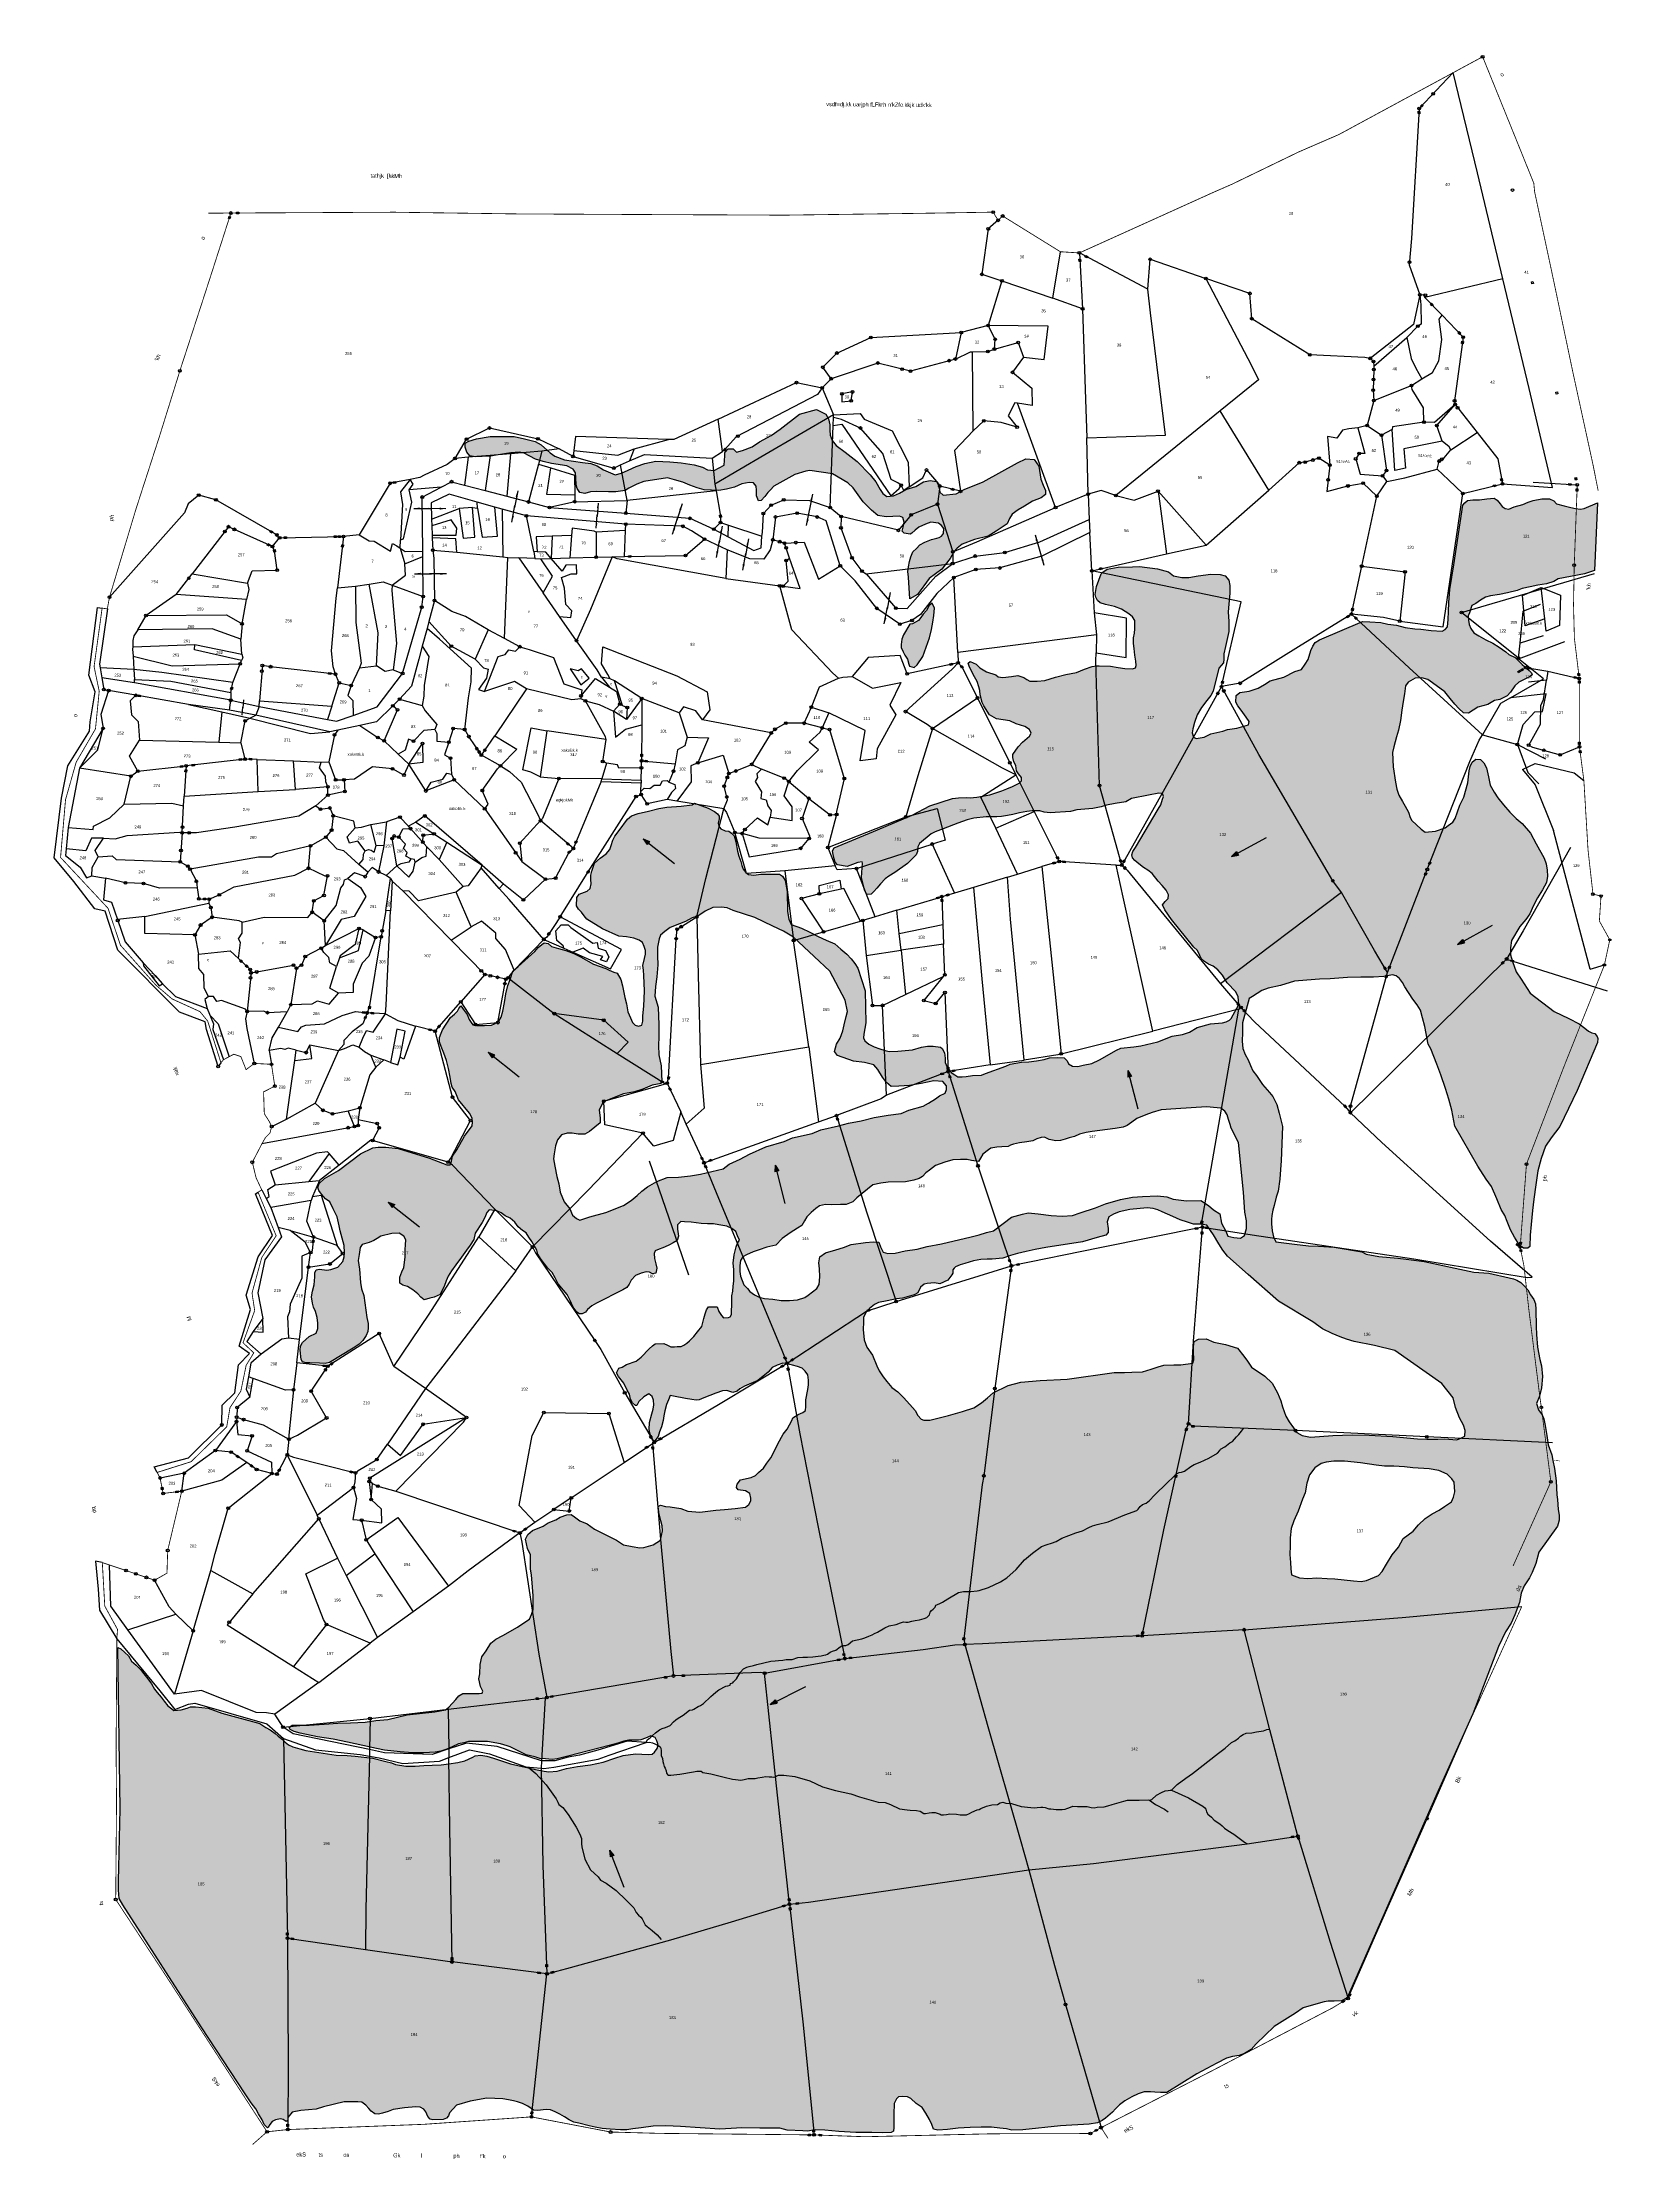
# Model space of a CAD drawing. Header units: metres. Extents: x 286169 to 288657, y 2015505 to 2018869.
import ezdxf
from ezdxf.enums import TextEntityAlignment as Align

# ---------------------------------------------------------------- set-up
doc = ezdxf.new("R2010")
doc.units = ezdxf.units.M
doc.header["$MEASUREMENT"] = 0
doc.linetypes.add('DASHDOT', pattern=[1, 0.5, -0.25, 0, -0.25])
doc.linetypes.add('DIVIDE', pattern=[1.25, 0.5, -0.25, 0, -0.25, 0, -0.25])
for name, color, linetype in [('LINE_WATER', 4, 'Continuous'), ('OFF', 1, 'Continuous'), ('OTHERS', 1, 'Continuous'), ('POLY_HATCH', 12, 'Continuous'), ('POLY_PARCEL', 6, 'Continuous'), ('POLY_WATER', 4, 'Continuous'), ('SYM_ARROW', 1, 'Continuous'), ('SYM_STONE', 1, 'Continuous'), ('TEXT_MAPIN', 7, 'Continuous'), ('TEXT_MAPOUT', 7, 'Continuous'), ('TEXT_PARCEL', 7, 'Continuous'), ('V_BOUND_LINE', 7, 'Continuous'), ('V_BOUND_STREAM_LINE', 7, 'DASHDOT'), ('V_DIVIDE_LINE', 7, 'DIVIDE')]:
    doc.layers.add(name, color=color, linetype=linetype)
doc.styles.get("Standard").update_dxf_attribs({"font": 'arial.ttf'})
doc.styles.add('TEXT_MAP', font='', dxfattribs={"height": 1.8})
doc.styles.get('TEXT_MAP').set_extended_font_data('Kruti Dev 050')
doc.dimstyles.get("Standard").update_dxf_attribs({"dimtxt": 0.18, "dimasz": 0.18, "dimexe": 0.18, "dimexo": 0.0625, "dimgap": 0.09, "dimtad": 0, "dimtih": 1, "dimtoh": 1, "dimdec": 4, "dimzin": 0, "dimdsep": 46, "dimtxsty": 'Standard', "dimcen": 0.09, "dimadec": 0, "dimazin": 0, "dimtfac": 1, "dimtdec": 4, "dimtofl": 0, "dimtmove": 0, "dimatfit": 3, "dimfxl": 0, "dimtolj": 1, "dimtzin": 0, "dimarcsym": 0})
pattern_1 = [(0, (286171.606, 2015453.449), (9.389721, 9.389721), [9.38972, -9.38972]), (90, (286180.996, 2015453.449), (-9.389721, 9.389721), [9.38972, -9.38972])]

# ---------------------------------------------------------------- blocks, each defined once
blk = doc.blocks.new('STONE')
blk.add_circle((0, 0), 0.851)
blk = doc.blocks.new('STONESQUAREFILLED')
blk.add_hatch(color=256).paths.add_polyline_path([(0.7, -0.5), (0.7, 0.5), (-0.7, 0.5), (-0.7, -0.5)])
blk.add_lwpolyline([(-0.7, 0.5), (0.7, 0.5), (0.7, -0.5), (-0.7, -0.5)], close=True)
blk = doc.blocks.new('STONESQUARE')
blk.add_lwpolyline([(-0.7, 0.5), (0.7, 0.5), (0.7, -0.5), (-0.7, -0.5)], close=True)
blk = doc.blocks.new('ARROWASPECT')
h = blk.add_hatch(color=256)
h.paths.add_polyline_path([(2.8, -2.8), (3.7, -2), (0, 0)])
h.paths.add_polyline_path([(0, 0), (2, -3.7), (2.8, -2.8)])
for points in [[(0, 0), (17.2, -17.2)], [(0, 0), (2, -3.7)], [(0, 0), (3.7, -2)], [(3.7, -2), (2, -3.7)]]:
    blk.add_lwpolyline(points)
blk = doc.blocks.new('TEXTDOUBLEARROW')
for points in [[(-6.63, 0.01), (0.2, 0.01)], [(6.25, 0.01), (-0.58, 0.01)]]:
    blk.add_leader(points, dimstyle='Standard', override={"dimtxt": 2.5, "dimasz": 2.5, "dimexe": 1.25, "dimexo": 0.625, "dimgap": 0.625, "dimtad": 1, "dimtih": 0, "dimtoh": 0, "dimzin": 8, "dimcen": 2.5, "dimtofl": 1})
blk = doc.blocks.new('200')
at = {"layer": 'POLY_HATCH'}
h = blk.add_hatch(dxfattribs=at)
h.set_pattern_fill('ZIGZAG', color=256, scale=75.117771, style=0)
h.set_pattern_definition(pattern_1)
h.paths.add_polyline_path([(287695.5, 2018118.2), (287699.1, 2018125.2), (287708.3, 2018131.6), (287718.2, 2018137.3), (287730.2, 2018145.1), (287743.7, 2018150.7), (287750, 2018155.7), (287750, 2018162), (287746.5, 2018169.8), (287743, 2018179), (287739.4, 2018198.8), (287732.3, 2018209.4), (287719.6, 2018210.1), (287706.9, 2018203.8), (287654.5, 2018174), (287625.5, 2018162), (287613.4, 2018155.7), (287593.6, 2018153.5), (287588, 2018157.8), (287586.5, 2018167.7), (287583, 2018174), (287573.1, 2018175.5), (287563.2, 2018173.3), (287551.2, 2018166.3), (287536.3, 2018161.3), (287526.4, 2018155.7), (287517.2, 2018151.4), (287507.3, 2018150.7), (287500.9, 2018155), (287496.7, 2018161.3), (287490.3, 2018172.6), (287481.1, 2018183.2), (287461.3, 2018203.8), (287442.9, 2018217.9), (287428.7, 2018227.8), (287422.4, 2018235.6), (287419.5, 2018243.4), (287418.8, 2018251.1), (287418.8, 2018259.6), (287416.7, 2018268.8), (287412.5, 2018275.9), (287398.3, 2018283), (287372.3, 2018275.6), (287342.6, 2018252.3), (287329.1, 2018242.4), (287311.4, 2018232.5), (287300.1, 2018224.7), (287285.2, 2018219), (287276, 2018216.2), (287271.1, 2018221.2), (287263.3, 2018221.2), (287258.3, 2018215.5), (287258.3, 2018210.5), (287257.6, 2018196.4), (287242.1, 2018187.9), (287232.2, 2018188.6), (287224.4, 2018192.9), (287211.6, 2018196.4), (287191.8, 2018199.2), (287174.1, 2018200.6), (287152.9, 2018201.3), (287135.9, 2018197.8), (287122.5, 2018192.9), (287110.4, 2018187.2), (287100.5, 2018182.3), (287090.6, 2018180.1), (287083.5, 2018183), (287072.9, 2018187.2), (287063, 2018193.6), (287053.1, 2018197.1), (287040.4, 2018198.5), (287012.8, 2018202.1), (286997.9, 2018207.7), (286990.8, 2018212.7), (286982.3, 2018220.4), (286976.7, 2018224.7), (286967.5, 2018229.6), (286951.2, 2018233.9), (286935.6, 2018237.4), (286898.8, 2018236.7), (286877.6, 2018233.2), (286866.3, 2018229.6), (286860.6, 2018226.1), (286860.6, 2018220.4), (286863.4, 2018212.7), (286867.7, 2018207), (286876.2, 2018205.6), (286886.8, 2018206.3), (286899.5, 2018207), (286908, 2018208.4), (286930.7, 2018212), (286943.4, 2018213.4), (286951.2, 2018212), (286968.2, 2018202.8), (286980.2, 2018199.2), (286992.9, 2018196.4), (287016.3, 2018192.9), (287026.2, 2018187.9), (287029.7, 2018182.3), (287030.5, 2018174.5), (287031.2, 2018163.9), (287032.6, 2018158.2), (287036.8, 2018152.5), (287044.6, 2018151.1), (287053.1, 2018153.3), (287063, 2018154), (287080.7, 2018154), (287092, 2018154), (287106.2, 2018156.1), (287111.8, 2018159.6), (287123.9, 2018166), (287134.5, 2018170.2), (287171, 2018175.9), (287181.7, 2018173), (287194.4, 2018169.5), (287205, 2018165.3), (287216.3, 2018161), (287227, 2018158.2), (287238.3, 2018157.5), (287249.6, 2018157.5), (287261.6, 2018159.6), (287273.7, 2018162.4), (287285, 2018168.1), (287296.3, 2018170.2), (287302.7, 2018169.5), (287306.9, 2018164.6), (287307.6, 2018158.2), (287307.6, 2018149.7), (287310.5, 2018141.9), (287314.7, 2018142.6), (287320.4, 2018149), (287324.6, 2018154.7), (287328.9, 2018158.9), (287333.8, 2018164.6), (287365.7, 2018182.9), (287382.6, 2018187.9), (287389, 2018189.3), (287423.7, 2018184.4), (287447.1, 2018170.9), (287455.5, 2018163.1), (287471.1, 2018141.9), (287483.9, 2018129.2), (287493.8, 2018121.4), (287506.5, 2018119.3), (287516.4, 2018120), (287527, 2018120.7), (287532, 2018118.6), (287534.1, 2018111.5), (287532.7, 2018103.7), (287531.3, 2018097.4), (287534.1, 2018094.5), (287543.3, 2018093.1), (287546.1, 2018094.5), (287551.1, 2018099.5), (287556.7, 2018103.7), (287566.7, 2018108.7), (287575.1, 2018111.5), (287586.5, 2018110.1), (287591.4, 2018106.6), (287595, 2018102.3), (287594.3, 2018094.5), (287591.4, 2018090.3), (287587.9, 2018088.2), (287584.3, 2018087.5), (287575.9, 2018085.3), (287565.9, 2018081.1), (287558.2, 2018076.9), (287553.2, 2018071.2), (287547.5, 2018066.2), (287544.7, 2018058.5), (287542.6, 2018051.4), (287541.2, 2018042.9), (287540.5, 2018035.8), (287541.2, 2018027.3), (287544, 2017994.1), (287555.4, 2018000.5), (287573.1, 2018025.3), (287592.2, 2018039.7), (287597.2, 2018046.7), (287605, 2018056.6), (287610.6, 2018066.5), (287615.6, 2018072.2), (287623.4, 2018078.6), (287641.8, 2018085.6), (287663, 2018091.3), (287675, 2018099.1), (287692, 2018110.4)])
h.paths.add_polyline_path([(287574.4, 2017934.7), (287577.3, 2017947.4), (287579.4, 2017958.7), (287580.8, 2017968.6), (287581.5, 2017980), (287578, 2017987.7), (287573.7, 2017984.2), (287569.5, 2017976.4), (287564.5, 2017970.8), (287561, 2017965.8), (287557.5, 2017960.9), (287548.3, 2017955.9), (287544, 2017955.2), (287534.8, 2017938.9), (287532, 2017931.9), (287531.3, 2017924.1), (287531.3, 2017919.1), (287534.1, 2017912.8), (287536.9, 2017907.8), (287541.2, 2017901.4), (287543.3, 2017893.7), (287544, 2017890.8), (287551.1, 2017888.7), (287556, 2017893), (287564.5, 2017905.7)])
h = blk.add_hatch(dxfattribs=at)
h.set_pattern_fill('ZIGZAG', color=256, scale=75.117771, style=0)
h.set_pattern_definition(pattern_1)
h.paths.add_polyline_path([(288369.3, 2016175.3), (288421.3, 2016293.6), (288460, 2016397.5), (288470.2, 2016420.1), (288479.2, 2016433), (288484.3, 2016445.9), (288491.3, 2016465), (288494, 2016479.1), (288498.3, 2016490.8), (288506.2, 2016502.9), (288510.5, 2016511.1), (288515.9, 2016525.2), (288520.6, 2016542.4), (288548.4, 2016582.5), (288549.6, 2016586), (288551.2, 2016591.9), (288550.8, 2016599.3), (288549.2, 2016607.9), (288548.4, 2016623.1), (288547.3, 2016630.6), (288546.1, 2016652), (288543, 2016670.8), (288540.6, 2016682.9), (288538.7, 2016691.9), (288533.2, 2016706.7), (288531.2, 2016721.2), (288528.5, 2016736.4), (288526.2, 2016746.9), (288523.4, 2016752.8), (288518, 2016760.2), (288514.7, 2016769.9), (288519, 2016781.6), (288522.1, 2016794.1), (288523.7, 2016811.3), (288521.7, 2016827.7), (288519, 2016837.4), (288515.5, 2016856.6), (288513.9, 2016875.7), (288513.1, 2016887.8), (288512.4, 2016914), (288511.6, 2016922.6), (288509.2, 2016929.2), (288504.1, 2016936.6), (288499.8, 2016944), (288494.8, 2016949.9), (288488.9, 2016955), (288483, 2016958.9), (288477.6, 2016960.8), (288470.9, 2016962.4), (288440.1, 2016969), (288417, 2016970.2), (288340.6, 2016985.9), (288313.2, 2016989.5), (288300.4, 2016990.6), (288271.4, 2016993), (288251.9, 2016996.5), (288245.3, 2017000), (288202.7, 2017007), (288178.8, 2017008.2), (288163.2, 2017008.6), (288142.1, 2017010.9), (288113.1, 2017013.9), (288109.6, 2017021.8), (288107.7, 2017030.7), (288106.5, 2017041.7), (288106.5, 2017048.3), (288106.9, 2017054.6), (288108, 2017062.8), (288110, 2017069.8), (288113.1, 2017082.3), (288116.3, 2017092), (288118.6, 2017110), (288119.4, 2017125.2), (288120.2, 2017138.1), (288122.1, 2017190.7), (288120.5, 2017197), (288116.6, 2017211), (288112.7, 2017224.3), (288106.9, 2017236.8), (288101.4, 2017242.7), (288090.8, 2017254.8), (288081.1, 2017268.5), (288075.6, 2017275.9), (288072.1, 2017283.7), (288068.2, 2017292.3), (288063.9, 2017300.9), (288060, 2017309.8), (288058.8, 2017320.8), (288059.2, 2017334.1), (288059.2, 2017349.3), (288069.1, 2017386.3), (288074.1, 2017389.4), (288081.2, 2017394.5), (288088.2, 2017398.8), (288098, 2017402.7), (288116.7, 2017407), (288138.2, 2017413.6), (288157, 2017415.6), (288176.5, 2017417.1), (288192.9, 2017417.9), (288219.5, 2017419.9), (288239.8, 2017420.6), (288259.4, 2017421), (288275, 2017422.2), (288288.3, 2017424.5), (288294.1, 2017423), (288298.8, 2017419.1), (288303.9, 2017413.2), (288307.4, 2017406.6), (288319.6, 2017387.9), (288326.3, 2017379.3), (288331.4, 2017371.1), (288334.9, 2017359.4), (288338.4, 2017346.1), (288343.9, 2017319.2), (288348.2, 2017311.7), (288357.5, 2017288.3), (288363.8, 2017272.3), (288371.2, 2017251.2), (288376.3, 2017235.2), (288381, 2017218), (288385.8, 2017193.9), (288421.7, 2017133), (288434.6, 2017113.1), (288442.8, 2017101.7), (288451.4, 2017083), (288458.1, 2017067), (288463.5, 2017057.6), (288467.1, 2017048.6), (288472.5, 2017035.7), (288478.8, 2017024.8), (288486.6, 2017012.3), (288492.8, 2017008), (288499.1, 2017008), (288502.6, 2017010.7), (288502.7, 2017028), (288503.9, 2017044), (288505.8, 2017065.8), (288507.8, 2017083), (288510.9, 2017104.9), (288513.6, 2017126.4), (288518.3, 2017145.5), (288525, 2017164.3), (288533.6, 2017177.1), (288546.9, 2017194.7), (288572.7, 2017250.1), (288603.1, 2017323.9), (288603.5, 2017329.8), (288602.4, 2017333.3), (288599.2, 2017337.6), (288594.2, 2017338.4), (288589.1, 2017341.1), (288583.6, 2017345.8), (288575, 2017352), (288559, 2017360.2), (288536.3, 2017370.7), (288499.6, 2017398.4), (288485.5, 2017419.9), (288477.7, 2017430.8), (288471.8, 2017446.8), (288468.7, 2017457), (288468.7, 2017467.9), (288469.9, 2017478.8), (288482.4, 2017500.3), (288491.8, 2017511.2), (288498, 2017520.2), (288503.5, 2017533.1), (288509.4, 2017544.8), (288516.8, 2017556.9), (288523, 2017568.3), (288524.1, 2017578), (288523.7, 2017587.3), (288522.2, 2017597.1), (288519, 2017605.3), (288506.5, 2017627.2), (288497.6, 2017643.6), (288485, 2017658.4), (288475.3, 2017665.8), (288465.9, 2017675.6), (288456.1, 2017686.9), (288447.1, 2017697.5), (288441.3, 2017705.7), (288435.4, 2017716.6), (288432.7, 2017729.5), (288429.6, 2017743.2), (288425.3, 2017750.6), (288420.2, 2017755.7), (288413.1, 2017756.4), (288407.3, 2017751.4), (288404.2, 2017745.1), (288403, 2017738.5), (288401, 2017720.1), (288395.2, 2017697.9), (288389.3, 2017685.4), (288382.3, 2017665), (288378.4, 2017659.6), (288371.7, 2017654.5), (288367, 2017650.6), (288352.2, 2017645.5), (288336.2, 2017643.6), (288329.9, 2017648.3), (288315.9, 2017661.3), (288313.1, 2017666), (288310.4, 2017674.2), (288305.3, 2017683.1), (288301.4, 2017690.6), (288295.6, 2017699.9), (288292.4, 2017709.3), (288290.1, 2017719.9), (288286.2, 2017743.3), (288285, 2017765.5), (288287.3, 2017774.1), (288290.9, 2017789.4), (288294, 2017799.5), (288297.1, 2017814.4), (288299.1, 2017830.4), (288301, 2017843.7), (288302.6, 2017855.4), (288304.1, 2017867.5), (288308.1, 2017873.3), (288319, 2017879.6), (288329.2, 2017880), (288338.1, 2017877.6), (288345.6, 2017872.6), (288364.3, 2017858.9), (288372.9, 2017848.7), (288380, 2017840.1), (288386.2, 2017833.5), (288393.6, 2017826.9), (288401.1, 2017826.5), (288415.5, 2017836), (288430.7, 2017840.3), (288440.9, 2017846.2), (288448.7, 2017848.1), (288460, 2017853.6), (288465.1, 2017859.5), (288471.4, 2017869.2), (288477.6, 2017874.7), (288490.1, 2017880.9), (288495.2, 2017883.7), (288497.9, 2017886.4), (288496.8, 2017889.5), (288493.2, 2017892.7), (288482.7, 2017902), (288478, 2017906.7), (288471.8, 2017912.6), (288462, 2017916.9), (288457.3, 2017921.2), (288447.1, 2017928.2), (288437.4, 2017934.1), (288426.4, 2017939.1), (288415.9, 2017945), (288408.1, 2017949.7), (288403.4, 2017956.3), (288401, 2017962.6), (288399.9, 2017969.2), (288399.1, 2017975.8), (288401.4, 2017980.5), (288404.6, 2017991.4), (288410.8, 2017994.9), (288417.8, 2018000), (288425.7, 2018004.3), (288433.1, 2018006.6), (288446.8, 2018009), (288458.9, 2018011.7), (288473.7, 2018015.2), (288481.5, 2018018.3), (288494, 2018021.1), (288505.4, 2018023.8), (288518.7, 2018025.8), (288530, 2018029.3), (288536.6, 2018033.6), (288576.9, 2018041.8), (288592, 2018046.8), (288595.9, 2018150.4), (288575.3, 2018141.7), (288569.9, 2018140.6), (288562, 2018141.7), (288555, 2018143.3), (288544.5, 2018145.6), (288532.7, 2018148.4), (288528.8, 2018153.1), (288522.2, 2018156.2), (288510.5, 2018155.8), (288497.2, 2018153.5), (288489.4, 2018150.7), (288481.2, 2018147.2), (288467.9, 2018143.3), (288460, 2018139.8), (288454.2, 2018140.6), (288449.9, 2018143.7), (288446.4, 2018147.6), (288442.1, 2018153.1), (288437.4, 2018156.2), (288426.4, 2018155.4), (288414.7, 2018153.5), (288404.6, 2018153.5), (288396.4, 2018152.3), (288392.5, 2018148.8), (288389.7, 2018145.3), (288376.7, 2018053.6), (288370.8, 2018015.7), (288369.6, 2017995.8), (288368.9, 2017982.2), (288368.5, 2017969.7), (288367.7, 2017958.7), (288364.2, 2017954.4), (288359.5, 2017952.1), (288342.7, 2017952.5), (288326.7, 2017954.4), (288317.7, 2017954.8), (288302.8, 2017957.2), (288289.5, 2017960.3), (288276.3, 2017961.8), (288265.3, 2017964.2), (288248.9, 2017965.4), (288237.2, 2017965.8), (288171.9, 2017936.9), (288165.4, 2017932.8), (288161.5, 2017926.9), (288158.8, 2017920.3), (288154.5, 2017906.6), (288150.2, 2017899.2), (288144.7, 2017891), (288134.6, 2017887.9), (288117.8, 2017879.3), (288096.7, 2017873.4), (288088.1, 2017867.6), (288078.7, 2017862.1), (288064.6, 2017857.4), (288050.5, 2017855.1), (288044.7, 2017850.4), (288044.3, 2017840.3), (288047.8, 2017834.4), (288052.9, 2017827.8), (288060.3, 2017817.2), (288065, 2017810.6), (288064.2, 2017805.9), (288046.6, 2017800.4), (288032.2, 2017798.1), (288024.8, 2017795.7), (288006.8, 2017791.4), (287996.6, 2017786.4), (287984.1, 2017784), (287980.2, 2017786), (287977.9, 2017792.6), (287979, 2017798.9), (287981.4, 2017808.6), (287985.7, 2017820.3), (287991.9, 2017831.7), (288000.1, 2017842.6), (288006, 2017850), (288009.5, 2017857), (288018, 2017892), (288025, 2017900.2), (288025.4, 2017905.7), (288025.4, 2017913.9), (288027.8, 2017925.6), (288032.8, 2017948.3), (288032.8, 2017963.5), (288031.7, 2017978.4), (288032.4, 2017990.5), (288033.6, 2018006.9), (288033.6, 2018019), (288032.1, 2018027.2), (288026.6, 2018033.4), (288018.8, 2018035.8), (288004.3, 2018035.8), (287985.2, 2018033), (287970.7, 2018030.7), (287960.2, 2018030.7), (287947.3, 2018033), (287939.4, 2018038.9), (287922.6, 2018043.2), (287895.3, 2018046.7), (287884.4, 2018046.3), (287862.5, 2018045.5), (287845.7, 2018042.4), (287839, 2018037.7), (287836.7, 2018035), (287829.6, 2018015.3), (287827.7, 2018003.2), (287828.5, 2017999.3), (287831.2, 2017994.2), (287835.1, 2017990.3), (287843.7, 2017988), (287857.4, 2017985.3), (287868.3, 2017981), (287879.3, 2017974.3), (287885.1, 2017969.6), (287888.6, 2017963.8), (287889, 2017951.3), (287888.6, 2017944.6), (287887.1, 2017937.6), (287887.1, 2017928.6), (287887.9, 2017920.8), (287889.4, 2017910.7), (287891, 2017901.7), (287891.4, 2017895), (287890.2, 2017891.5), (287885.9, 2017890), (287874.2, 2017890.4), (287863.6, 2017891.5), (287851.9, 2017893.5), (287834.5, 2017894.2), (287830.6, 2017893.8), (287823.9, 2017893), (287812.2, 2017888.7), (287800.1, 2017883.7), (287783.7, 2017880.5), (287768, 2017876.2), (287751.6, 2017870.8), (287739.9, 2017869.6), (287728.6, 2017869.6), (287723.9, 2017871.9), (287719.6, 2017875.1), (287710.2, 2017878.2), (287700.4, 2017876.2), (287687.5, 2017874.7), (287680.1, 2017875.8), (287676.6, 2017878.6), (287662.1, 2017883.3), (287652, 2017889.5), (287646.5, 2017895), (287637.1, 2017898.9), (287634, 2017896.5), (287635.6, 2017891.9), (287639.1, 2017884), (287643.8, 2017875.4), (287648.1, 2017868.4), (287650.8, 2017860.2), (287652.4, 2017854.4), (287652.8, 2017848.1), (287655.9, 2017836.4), (287658.6, 2017830.9), (287667.5, 2017817.4), (287678.1, 2017811.5), (287698.8, 2017808.4), (287708.6, 2017804.1), (287721.8, 2017800.2), (287728.9, 2017795.5), (287731.6, 2017789.7), (287728.9, 2017785.4), (287718.3, 2017776), (287711.7, 2017769), (287703.9, 2017757.2), (287703.5, 2017752.2), (287705.4, 2017745.9), (287708.2, 2017740.1), (287709.3, 2017732.2), (287712.5, 2017727.2), (287717.2, 2017722.1), (287717.2, 2017717), (287714, 2017713.1), (287708.9, 2017710.4), (287703.5, 2017708), (287694.9, 2017704.5), (287687.5, 2017701.4), (287669.1, 2017694.8), (287649.2, 2017691.2), (287639, 2017690.1), (287633.1, 2017690.5), (287621, 2017690.1), (287612, 2017688.9), (287577.3, 2017677.2), (287550.5, 2017662.5), (287497.4, 2017639.9), (287431.3, 2017611.7), (287428.6, 2017607.1), (287429.8, 2017601.2), (287431.7, 2017594.6), (287432.9, 2017589.5), (287436.8, 2017585.6), (287451.3, 2017583.2), (287467.9, 2017589.5), (287475.1, 2017590.9), (287474.2, 2017573.9), (287473.8, 2017566.5), (287475, 2017560.3), (287476.5, 2017554), (287478.5, 2017547), (287482, 2017540.3), (287488.6, 2017541.1), (287492.9, 2017545), (287497.2, 2017550.5), (287502.7, 2017557.1), (287510.1, 2017564.6), (287515.2, 2017568.8), (287524.6, 2017574.7), (287543.7, 2017588.4), (287551.6, 2017596.2), (287557, 2017601.7), (287559, 2017607.1), (287559.4, 2017614.1), (287561.7, 2017619.6), (287579.7, 2017634.5), (287585.9, 2017637.2), (287598.1, 2017642.3), (287620.3, 2017651.2), (287634.4, 2017656.3), (287644.9, 2017659.1), (287663.7, 2017661), (287669.2, 2017661), (287680.1, 2017661.4), (287687.1, 2017661.8), (287696.1, 2017663.4), (287704.7, 2017665.3), (287714.5, 2017667.6), (287725.8, 2017670), (287734, 2017670.8), (287745.8, 2017671.2), (287752.4, 2017669.2), (287761.8, 2017668), (287792.6, 2017670.7), (287802.4, 2017673.1), (287827, 2017675.4), (287839.9, 2017678.2), (287847.7, 2017680.9), (287861, 2017683.2), (287877.4, 2017686), (287886, 2017691.1), (287912.2, 2017696.5), (287927.8, 2017699.6), (287933.7, 2017699.3), (287934.8, 2017694.6), (287933.7, 2017690.7), (287931.3, 2017682.1), (287927, 2017675), (287893, 2017616.1), (287888.7, 2017610.2), (287887.5, 2017605.1), (287888.3, 2017600.5), (287891.8, 2017596.5), (287898.1, 2017591.5), (287905.5, 2017585.6), (287911.8, 2017581.7), (287918.8, 2017576.6), (287928.2, 2017564.9), (287934.4, 2017558.3), (287940.3, 2017551.2), (287943.8, 2017544.2), (287943.4, 2017538.4), (287939.1, 2017533.7), (287934.8, 2017529), (287938.4, 2017521.3), (287949, 2017506.5), (287983.4, 2017464.3), (287988.8, 2017459.6), (287990.8, 2017456.1), (287995.1, 2017447.1), (288000.2, 2017442.4), (288006.4, 2017438.5), (288013.4, 2017435.4), (288020.5, 2017429.9), (288027.9, 2017422.1), (288035.3, 2017410.4), (288048.6, 2017396.7), (288052.1, 2017388.9), (288053.3, 2017377.2), (288040.5, 2017353.5), (288034.2, 2017350.2), (288028.7, 2017349), (288010.4, 2017347), (287989.7, 2017341.4), (287978, 2017334), (287967.5, 2017330.5), (287951.8, 2017327.7), (287929.6, 2017318.8), (287903.8, 2017312.5), (287893.2, 2017310.9), (287873.3, 2017308.6), (287866.3, 2017305.5), (287840.5, 2017290.6), (287828.7, 2017284.8), (287815.5, 2017282.1), (287807.3, 2017280.1), (287799.4, 2017280.5), (287793.2, 2017284), (287791.2, 2017288.7), (287786.5, 2017293), (287776.4, 2017293.4), (287763.9, 2017292.6), (287755.7, 2017290.3), (287744, 2017287.9), (287732.6, 2017286.3), (287721.3, 2017285.6), (287703.7, 2017282.8), (287697.1, 2017279.3), (287666.3, 2017268), (287660, 2017265.3), (287646.3, 2017264.5), (287636.6, 2017263.3), (287630.3, 2017262.6), (287623.7, 2017262.6), (287619.4, 2017265.3), (287613.5, 2017269.2), (287607.3, 2017277), (287604.5, 2017284), (287604.1, 2017291.1), (287603, 2017298.9), (287599.4, 2017305.9), (287597.1, 2017307.9), (287585.8, 2017309), (287577.2, 2017309), (287567.8, 2017307.5), (287554.1, 2017303.2), (287531.5, 2017300.8), (287518.6, 2017300.4), (287512.3, 2017301.6), (287504.1, 2017304.3), (287495.1, 2017307.1), (287486.9, 2017311.4), (287481.1, 2017316.5), (287479.1, 2017320.8), (287479.5, 2017326.6), (287482.1, 2017343.7), (287481, 2017392.9), (287469.3, 2017427.3), (287464.6, 2017434.7), (287459.1, 2017441.7), (287452.1, 2017448.7), (287442.7, 2017456.2), (287433.7, 2017464.4), (287420.4, 2017470.2), (287407.9, 2017475.7), (287395.4, 2017481.9), (287382.5, 2017487.8), (287366.5, 2017493.6), (287363, 2017501.8), (287360.6, 2017513.6), (287359.7, 2017543.8), (287356.6, 2017560.6), (287352.3, 2017567.3), (287348, 2017570.4), (287335.8, 2017570.4), (287319.4, 2017570), (287308.5, 2017568.8), (287300.3, 2017569.6), (287296.4, 2017572.3), (287292.1, 2017577.4), (287290.1, 2017583.3), (287288.6, 2017589.1), (287285.4, 2017597.7), (287283.1, 2017605.1), (287280.4, 2017619.2), (287278, 2017628.6), (287273.7, 2017632.5), (287269.8, 2017635.6), (287264.3, 2017636), (287257.3, 2017639.1), (287254.2, 2017643), (287253.4, 2017647.7), (287255, 2017654.3), (287254.6, 2017658.6), (287252.2, 2017662.2), (287247.5, 2017665.3), (287237.8, 2017670.4), (287216.9, 2017678.1), (287213.4, 2017675.4), (287196.6, 2017673.1), (287174.3, 2017671.5), (287162.2, 2017669.2), (287146.6, 2017665.2), (287130.6, 2017661.3), (287120.4, 2017657.8), (287114.5, 2017652.4), (287101.6, 2017635.2), (287095.4, 2017626.6), (287092.3, 2017620.3), (287089.9, 2017612.1), (287087.6, 2017605.9), (287082.1, 2017599.2), (287073.1, 2017592.6), (287064.5, 2017584.8), (287060.2, 2017572.3), (287059.1, 2017566.4), (287059.1, 2017559.8), (287059.4, 2017553.2), (287057.9, 2017546.1), (287053.6, 2017541.8), (287041.5, 2017536.8), (287037.6, 2017531.7), (287037.2, 2017518.9), (287040.7, 2017514.2), (287045.4, 2017509.5), (287049.3, 2017504.1), (287053.6, 2017498.6), (287077.5, 2017484.2), (287102.5, 2017473.2), (287114.6, 2017472.4), (287125.9, 2017470.5), (287134.1, 2017467.4), (287139.2, 2017463.9), (287141.5, 2017458), (287143.5, 2017451.8), (287143.9, 2017445.9), (287142.3, 2017439.3), (287140, 2017428.7), (287140.8, 2017421.3), (287141.5, 2017413.5), (287142.3, 2017401.8), (287142.7, 2017389.7), (287141.9, 2017366.6), (287140.8, 2017351.4), (287140.4, 2017343.6), (287139.2, 2017337.3), (287134.1, 2017335.8), (287129, 2017336.9), (287124.7, 2017341.2), (287121.6, 2017348.3), (287117.7, 2017357.6), (287115.4, 2017369.7), (287112.6, 2017379.5), (287111.1, 2017386.9), (287109.1, 2017397.1), (287106.4, 2017406.8), (287100.7, 2017416.3), (287095.6, 2017417.8), (287088.2, 2017420.9), (287083.1, 2017423.7), (287064.4, 2017429.9), (287044.4, 2017441.2), (287033.9, 2017446.3), (287021.8, 2017450.6), (287010.4, 2017453.4), (286999.9, 2017456.5), (286994.8, 2017461.2), (286988.2, 2017461.9), (286985, 2017459.6), (286979.2, 2017454.9), (286974.1, 2017448.7), (286948.7, 2017425.2), (286940.9, 2017418.2), (286937, 2017405.3), (286933.5, 2017396.3), (286930.2, 2017383.2), (286928.7, 2017369.9), (286926.3, 2017357), (286923.6, 2017347.7), (286920.5, 2017342.2), (286917, 2017339.5), (286913.4, 2017337.1), (286908.8, 2017335.2), (286898.2, 2017334.4), (286885.7, 2017334.4), (286880.2, 2017335.6), (286877.5, 2017339.1), (286874.8, 2017343.4), (286871.6, 2017351.2), (286866.6, 2017357.4), (286861.9, 2017364.1), (286858.7, 2017360.2), (286856.4, 2017355.9), (286852.1, 2017351.6), (286845.8, 2017346.5), (286833.7, 2017327.4), (286831.8, 2017322.3), (286829.4, 2017315.3), (286829.4, 2017309), (286832.2, 2017301.6), (286836.5, 2017291.8), (286840.4, 2017280.5), (286843.5, 2017268), (286846.2, 2017254.7), (286847.8, 2017245), (286849.7, 2017239.5), (286854, 2017232.9), (286859.5, 2017220.4), (286876.6, 2017200.2), (286880.5, 2017192.4), (286881.3, 2017186.5), (286880.5, 2017180.7), (286869.2, 2017164.6), (286857.5, 2017143.6), (286851.2, 2017133.8), (286849.3, 2017126.4), (286847.3, 2017120.5), (286842.2, 2017120.5), (286816, 2017130.7), (286767.6, 2017145.1), (286748.8, 2017146.7), (286737.1, 2017146.7), (286728.9, 2017145.5), (286709.8, 2017136.5), (286676.5, 2017110.4), (286655.1, 2017097.9), (286647.2, 2017090.4), (286644.9, 2017084.2), (286646.5, 2017079.5), (286650.8, 2017074), (286657, 2017067), (286663.6, 2017062.3), (286668.7, 2017051.4), (286675, 2017039.3), (286678.1, 2017025.6), (286680.1, 2017017.8), (286686.2, 2016995.6), (286687, 2016985.1), (286686.6, 2016978.4), (286684.6, 2016971), (286676.8, 2016962.4), (286666.3, 2016958.5), (286660, 2016957.7), (286648.7, 2016958.9), (286643.6, 2016957.7), (286641.7, 2016953.5), (286641.7, 2016947.2), (286640.9, 2016934.7), (286638.5, 2016925.3), (286637, 2016916.4), (286638.5, 2016907), (286640.1, 2016900.7), (286643.2, 2016894.1), (286645.9, 2016885.1), (286647.1, 2016876.5), (286647.1, 2016868.3), (286644.4, 2016860.9), (286633.8, 2016855.8), (286623.7, 2016846.4), (286620.9, 2016841), (286620.5, 2016834.7), (286622.1, 2016820.3), (286624.1, 2016816.8), (286629.9, 2016815.6), (286635.4, 2016815.2), (286649.9, 2016815.2), (286658.8, 2016814.8), (286665.5, 2016816.4), (286701.4, 2016838.6), (286710.8, 2016844.9), (286716.3, 2016850.4), (286721, 2016857.8), (286723.7, 2016864.4), (286724.1, 2016869.9), (286724.1, 2016876.5), (286722.1, 2016885.5), (286717.1, 2016919.5), (286713.6, 2016929.3), (286711.7, 2016939.1), (286710.1, 2016959.8), (286708.1, 2016973), (286709.3, 2016982), (286710.9, 2016992.6), (286714, 2016997.3), (286724.6, 2017000.8), (286731.6, 2017003.5), (286736.7, 2017007), (286742.1, 2017010.5), (286759.3, 2017014.4), (286770.3, 2017015.2), (286777.3, 2017010.9), (286780.8, 2017005.1), (286780, 2016997.3), (286780, 2016990.2), (286779.7, 2016978.5), (286778.1, 2016962.9), (286775, 2016955.9), (286771.8, 2016947.7), (286772.2, 2016938.7), (286776.5, 2016935.9), (286784, 2016933.6), (286792.2, 2016928.9), (286799.6, 2016922.7), (286804.3, 2016917.6), (286809.7, 2016913.7), (286818.3, 2016916), (286824.6, 2016917.6), (286833.8, 2016922), (286835.8, 2016926.3), (286840.1, 2016934.1), (286843.2, 2016942.7), (286846, 2016950.1), (286851, 2016958.3), (286857.7, 2016967.7), (286865.9, 2016979.4), (286873.7, 2016990), (286879.2, 2016997.8), (286884.6, 2017006.8), (286886.6, 2017016.1), (286897.5, 2017032.5), (286901.4, 2017040.4), (286904.2, 2017048.2), (286907.7, 2017052.1), (286919.8, 2017050.9), (286926.1, 2017047.8), (286932.3, 2017043.5), (286940.1, 2017039.6), (286947.2, 2017033.7), (286952.6, 2017026.7), (286959.3, 2017021.2), (286964.7, 2017017.3), (286969, 2017010.7), (286973.7, 2017004.4), (286981.2, 2016991.3), (286983.1, 2016985.1), (286988.2, 2016976.9), (286993.3, 2016970.2), (286998.7, 2016963.6), (287005, 2016957), (287009.7, 2016948.8), (287014.8, 2016939.8), (287022.6, 2016930.4), (287028.4, 2016923.4), (287033.1, 2016914.4), (287037.8, 2016904.2), (287043.7, 2016896.8), (287047.6, 2016894.1), (287051.9, 2016894.1), (287057, 2016896.8), (287060.1, 2016901.1), (287066.3, 2016906.6), (287073.8, 2016910.9), (287113.6, 2016931.3), (287119.8, 2016935.3), (287123.3, 2016940.3), (287126.1, 2016946.6), (287133.1, 2016953.6), (287141.7, 2016957.5), (287149.1, 2016959.5), (287154.2, 2016959.1), (287158.9, 2016956.3), (287164, 2016957.5), (287165.5, 2016965.3), (287164, 2016971.6), (287162, 2016980.2), (287161.2, 2016987.6), (287162.8, 2016991.9), (287166.3, 2016993.4), (287176.9, 2016997.3), (287184.7, 2017001.3), (287190.2, 2017004.4), (287196, 2017007.9), (287198.4, 2017014.5), (287196.8, 2017025.1), (287196.8, 2017032.1), (287201.5, 2017036.8), (287207, 2017036.8), (287217.5, 2017036.4), (287232.7, 2017034.4), (287242.5, 2017033.7), (287251.5, 2017033.7), (287260.1, 2017032.5), (287272.2, 2017030.5), (287280, 2017027), (287285.9, 2017022.3), (287288.6, 2017016.1), (287291.7, 2017009.5), (287288.6, 2017004.8), (287286.7, 2016998.9), (287283.9, 2016986.8), (287282.2, 2016973.7), (287283.4, 2016964), (287283.4, 2016953), (287283.4, 2016946.4), (287282.6, 2016938.6), (287282.2, 2016931.2), (287281, 2016923.7), (287281, 2016909.7), (287280.3, 2016901.1), (287280.3, 2016892.7), (287276, 2016890.6), (287268.1, 2016889.8), (287265, 2016893.7), (287261.1, 2016899.5), (287258.4, 2016906.6), (287245.1, 2016906.6), (287242, 2016902.3), (287240, 2016896), (287238.1, 2016888.6), (287235.3, 2016876.5), (287228.7, 2016868.3), (287223.2, 2016861.3), (287216.6, 2016854.2), (287212.3, 2016850.7), (287208, 2016847.6), (287204.1, 2016845.6), (287197.8, 2016845.3), (287193.5, 2016844.9), (287188, 2016844.9), (287183, 2016847.2), (287177.1, 2016849.9), (287164.2, 2016849.2), (287159.9, 2016846.4), (287154.8, 2016841.7), (287142.7, 2016828.9), (287134.9, 2016822.6), (287120.4, 2016817.1), (287113.8, 2016813.2), (287108.7, 2016811.3), (287105.1, 2016804.4), (287108.2, 2016798.9), (287112.5, 2016793.8), (287116.4, 2016788.8), (287121.5, 2016777.8), (287125.4, 2016771.6), (287126.9, 2016764.2), (287130.1, 2016758.7), (287134.8, 2016754.4), (287136.7, 2016754.8), (287139.8, 2016760.6), (287147.3, 2016768.1), (287155.1, 2016772.7), (287160.2, 2016768.5), (287162.1, 2016763), (287162.9, 2016756), (287161.7, 2016749.3), (287159.8, 2016741.9), (287156.6, 2016728.6), (287155.9, 2016718.1), (287157.4, 2016710.7), (287161.3, 2016701.7), (287164.8, 2016700.5), (287169.9, 2016707.6), (287171.8, 2016714.3), (287175, 2016722.1), (287177.3, 2016732.2), (287178.5, 2016738.9), (287179.7, 2016746.7), (287182, 2016756.4), (287185.1, 2016763.5), (287187.9, 2016770.5), (287192.6, 2016769.3), (287211.3, 2016765.8), (287221.1, 2016764.6), (287227.7, 2016763.8), (287232, 2016764.2), (287239.4, 2016767), (287248.4, 2016770.9), (287257.4, 2016774.8), (287267.6, 2016778.3), (287274.2, 2016778.7), (287283.6, 2016776), (287290.2, 2016777.9), (287294.5, 2016781.4), (287301.6, 2016785.7), (287321.9, 2016794.3), (287337.5, 2016807.2), (287343.4, 2016814.6), (287351.2, 2016818.5), (287359.8, 2016821.6), (287363.3, 2016820.9), (287374.6, 2016818.5), (287382.5, 2016816.6), (287389.5, 2016813.8), (287394.2, 2016809.5), (287398.1, 2016804.1), (287399.3, 2016795.5), (287399.3, 2016788.5), (287398.5, 2016781.4), (287395.7, 2016765.4), (287395.4, 2016755.6), (287395, 2016749.4), (287391.1, 2016745.9), (287384, 2016742.8), (287376.1, 2016737.8), (287374.6, 2016733.6), (287370.7, 2016727.3), (287367.2, 2016720.3), (287361.3, 2016712.5), (287353.5, 2016698), (287348.4, 2016687.1), (287342.9, 2016676.1), (287336.7, 2016667.9), (287331.6, 2016660.1), (287324.2, 2016653.5), (287319.5, 2016649.2), (287312.8, 2016646.1), (287296.4, 2016642.2), (287291.7, 2016635.5), (287290.6, 2016630.5), (287293.3, 2016626.9), (287304.3, 2016625.4), (287310.9, 2016621.5), (287312.8, 2016614.4), (287312.8, 2016610.1), (287309.7, 2016604.7), (287304.6, 2016600.4), (287289, 2016598), (287272.6, 2016596.5), (287259.3, 2016595.3), (287234.7, 2016592.2), (287216.3, 2016593.4), (287205.8, 2016597.3), (287189, 2016599.6), (287181.9, 2016600.4), (287174.5, 2016602.3), (287170.7, 2016600.2), (287172.7, 2016588.1), (287177.4, 2016570.5), (287177.8, 2016563.1), (287175, 2016548.6), (287163.7, 2016541.2), (287149.6, 2016536.9), (287143.4, 2016536.5), (287131.7, 2016538.5), (287118.4, 2016541.2), (287107.4, 2016547.9), (287073.8, 2016564.6), (287062.1, 2016572.5), (287051.2, 2016577.1), (287043, 2016583), (287037.5, 2016586.9), (287031.2, 2016586.1), (287020.7, 2016582.2), (287014.1, 2016578.3), (287002.7, 2016573.6), (286994.9, 2016568.5), (286978.5, 2016561.5), (286971.8, 2016555.7), (286967.9, 2016548.2), (286971.1, 2016534.2), (286975.8, 2016524.4), (286976.1, 2016515), (286976.1, 2016502.2), (286977.7, 2016493.6), (286979.3, 2016474.8), (286980.8, 2016461.5), (286980.8, 2016453), (286980.8, 2016440.8), (286978.1, 2016433), (286975.4, 2016426), (286968.3, 2016421.3), (286957.2, 2016413.2), (286934.6, 2016400.3), (286924, 2016394.9), (286916.6, 2016388.6), (286909.6, 2016376.5), (286902.9, 2016367.5), (286900.6, 2016355.8), (286899.8, 2016341.4), (286898.6, 2016333.5), (286901, 2016321.8), (286904.9, 2016314.8), (286903.7, 2016311.7), (286899.4, 2016311.3), (286889.2, 2016311.3), (286874, 2016310.9), (286868.1, 2016307.4), (286863.4, 2016301.5), (286852.9, 2016289.8), (286847.8, 2016285.5), (286831.4, 2016282.4), (286789.3, 2016277.6), (286759.6, 2016270.2), (286741.3, 2016268.2), (286724.9, 2016265.9), (286702.6, 2016264.3), (286683.1, 2016263.6), (286662.4, 2016262), (286639.3, 2016260.4), (286613.1, 2016260), (286608.8, 2016256.5), (286610.4, 2016253.4), (286616.6, 2016250.3), (286625.6, 2016247.9), (286652.4, 2016242.5), (286676.2, 2016239.3), (286698.1, 2016234.7), (286721.6, 2016230), (286742.7, 2016225.7), (286755.2, 2016222.9), (286779, 2016220.6), (286797.8, 2016219.4), (286815.3, 2016219.8), (286832.5, 2016220.6), (286841.5, 2016222.6), (286850.5, 2016225.7), (286858.7, 2016229.2), (286868.5, 2016233.9), (286876.3, 2016235.4), (286883.7, 2016237.4), (286912.9, 2016237.7), (286932.5, 2016234.5), (286943, 2016231.4), (286947.7, 2016229.8), (286972.3, 2016218.1), (286985.2, 2016215), (286993, 2016212.7), (287002, 2016211.9), (287012.2, 2016211.1), (287019.6, 2016212.3), (287036, 2016216.2), (287098.9, 2016233.4), (287112.2, 2016236.9), (287121.6, 2016240.4), (287129, 2016241.6), (287143.9, 2016242), (287147.4, 2016242.3), (287154.8, 2016245.1), (287162.6, 2016248.6), (287169.3, 2016246.3), (287172, 2016241.2), (287173.9, 2016234.9), (287172.4, 2016229.5), (287168.5, 2016223.6), (287165.3, 2016220.5), (287158.7, 2016220.1), (287139.6, 2016220.9), (287120.8, 2016218.1), (287107.9, 2016214.2), (287089.9, 2016208), (287070.8, 2016203.7), (287050.9, 2016200.6), (287034.1, 2016197.4), (287019.6, 2016193.5), (287007.1, 2016192.4), (287000.1, 2016193.1), (286986.8, 2016195.5), (286948.1, 2016203.7), (286922.3, 2016212.3), (286911.8, 2016215.4), (286902.4, 2016217), (286894.2, 2016215.8), (286890.3, 2016213.4), (286878.2, 2016208), (286867.6, 2016205.2), (286854, 2016202.9), (286841.8, 2016201.3), (286828.2, 2016200.6), (286815.7, 2016200.2), (286802.4, 2016199), (286787.9, 2016199), (286771.9, 2016201.3), (286765.7, 2016203.7), (286757.4, 2016205.6), (286737.5, 2016210.7), (286710.2, 2016213.4), (286698.1, 2016214.2), (286681.3, 2016215), (286634.4, 2016221.4), (286625.1, 2016224.1), (286614.5, 2016226.9), (286607.9, 2016230), (286602.8, 2016233.9), (286598.5, 2016238.2), (286591.8, 2016243.3), (286587.2, 2016247.2), (286579.7, 2016252.7), (286573.1, 2016256.2), (286563.7, 2016262.4), (286505.5, 2016277.6), (286484.4, 2016285.1), (286464.9, 2016287), (286457.4, 2016287), (286452.3, 2016284.7), (286443, 2016281.9), (286432, 2016280.8), (286428.5, 2016283.5), (286422.3, 2016287.8), (286416.8, 2016295.2), (286412.1, 2016301.1), (286406.2, 2016308.5), (286401.9, 2016313.2), (286397.3, 2016321.4), (286391.4, 2016329.2), (286385.1, 2016336.6), (286380.1, 2016343.3), (286373.4, 2016349.9), (286366.4, 2016355.8), (286361.7, 2016364.3), (286356.2, 2016369), (286349.6, 2016374.9), (286345.3, 2016376.8), (286350.8, 2016129.7), (286349.6, 2016039.5), (286349.6, 2016019.6), (286349.6, 2016005.5), (286350, 2015998.1), (286350.8, 2015992.2), (286356.3, 2015982.6), (286478.2, 2015796.7), (286546.5, 2015694.8), (286555.5, 2015681.2), (286563, 2015671.8), (286566.9, 2015664.4), (286572.7, 2015655.4), (286575.9, 2015648), (286580.9, 2015642.9), (286582.1, 2015644.1), (286584.4, 2015648), (286588, 2015652.6), (286593, 2015655.4), (286602.9, 2015657.3), (286609.8, 2015653), (286612.2, 2015654.6), (286612.2, 2015658.9), (286618.8, 2015667.5), (286632.1, 2015669.9), (286655.5, 2015672.2), (286666.4, 2015675.7), (286698.1, 2015683.9), (286718.8, 2015684.3), (286725.1, 2015683.5), (286731.3, 2015679.2), (286736, 2015674.1), (286739.5, 2015669.9), (286745.4, 2015665.9), (286750.8, 2015665.2), (286757.1, 2015667.1), (286765.7, 2015669.9), (286773.5, 2015672.6), (286790.7, 2015675.7), (286807.9, 2015677.3), (286814.5, 2015676.9), (286820.4, 2015673.8), (286823.1, 2015669.5), (286826.7, 2015662.8), (286830.2, 2015658.5), (286834.1, 2015657.4), (286850.1, 2015658.1), (286855.2, 2015660.5), (286858.3, 2015664), (286859.5, 2015668.7), (286870, 2015680.4), (286891.1, 2015686.6), (286916.8, 2015691.3), (286941, 2015690.5), (286949.6, 2015689.3), (286957.5, 2015687.8), (286963.7, 2015686.2), (286971.5, 2015683.9), (286979.3, 2015680), (286988.3, 2015673.7), (286994.2, 2015673.3), (287007.5, 2015674.9), (287014.5, 2015674.5), (287021.2, 2015671.4), (287028.6, 2015667.9), (287035.6, 2015664), (287043, 2015659.3), (287050.1, 2015655.8), (287057.9, 2015654.2), (287073.9, 2015650.7), (287082.9, 2015648.7), (287093.8, 2015646.8), (287105.9, 2015645.6), (287122, 2015644.8), (287131.3, 2015644.8), (287140.7, 2015646.4), (287153.2, 2015648.3), (287172, 2015651.1), (287191.1, 2015651.5), (287213.4, 2015650.7), (287273.9, 2015647.2), (287291.1, 2015648.3), (287307.5, 2015649.5), (287335.3, 2015649.1), (287353.7, 2015649.5), (287365.8, 2015649.5), (287377.1, 2015646.8), (287400.9, 2015645.6), (287408.4, 2015645.2), (287419.7, 2015647.6), (287434.9, 2015647.2), (287456, 2015645.2), (287482.2, 2015644.1), (287506.8, 2015644.4), (287522.5, 2015643.7), (287536.5, 2015644.4), (287540, 2015646.4), (287540.4, 2015652.3), (287540.4, 2015661.6), (287540.4, 2015672.6), (287540.8, 2015689), (287543.9, 2015696), (287547.1, 2015699.1), (287553.3, 2015699.9), (287560.7, 2015699.1), (287565.8, 2015696.8), (287574.4, 2015689.4), (287583.4, 2015683.1), (287589.3, 2015674.5), (287594.7, 2015665.1), (287598.7, 2015657.3), (287601.4, 2015650.3), (287607.6, 2015648.8), (287622.8, 2015649.9), (287638.8, 2015651.9), (287657.2, 2015653.4), (287674, 2015653.8), (287690, 2015653.8), (287702.9, 2015652.7), (287713.1, 2015651.5), (287721.3, 2015649.9), (287738.1, 2015650.3), (287795.9, 2015657), (287839.3, 2015660.1), (287852.4, 2015662.1), (287859.4, 2015665.6), (287864.5, 2015669.5), (287875, 2015678.9), (287879.7, 2015683.9), (287885.6, 2015689.8), (287893.8, 2015696.1), (287904.7, 2015702.3), (287914.1, 2015707), (287923.5, 2015710.1), (287932.9, 2015710.5), (287939.5, 2015709.7), (287948.5, 2015709.3), (287957.9, 2015709.7), (288003.6, 2015738.6), (288034.1, 2015755), (288048.9, 2015762.8), (288058.3, 2015765.6), (288068.5, 2015767.1), (288076.3, 2015770.3), (288086.4, 2015776.5), (288094.2, 2015785.5), (288121.4, 2015812), (288154.2, 2015832.7), (288165.6, 2015840.9), (288185.1, 2015846.7), (288198, 2015850.6), (288203.9, 2015851.8), (288213.2, 2015851.8), (288224.2, 2015852.2), (288232.8, 2015856.9), (288291.9, 2015994.6)])
h.paths.add_polyline_path([(287585.9, 2016736), (287576.7, 2016736), (287572.5, 2016737.4), (287567.5, 2016743.1), (287563.3, 2016750.8), (287554.8, 2016760), (287544.9, 2016770.6), (287536.4, 2016779.1), (287527.2, 2016785.5), (287519.4, 2016794.7), (287513.8, 2016801.8), (287507.4, 2016811), (287503.8, 2016818.7), (287496.8, 2016835), (287488.3, 2016847), (287484, 2016858.3), (287482.6, 2016873.9), (287482.6, 2016885.2), (287482.6, 2016893), (287486.9, 2016900.8), (287491.8, 2016906.4), (287499.6, 2016912.8), (287505.3, 2016915.6), (287518.7, 2016918.5), (287532.9, 2016921.3), (287542.1, 2016922.7), (287559.8, 2016927.7), (287565.4, 2016931.2), (287569.7, 2016939.7), (287575.3, 2016944.6), (287579.6, 2016945.3), (287590.9, 2016946.8), (287599.4, 2016945.3), (287611.4, 2016951), (287617.3, 2016958.9), (287618.7, 2016961.7), (287618.7, 2016966.7), (287622.2, 2016971.3), (287630, 2016974.4), (287637.1, 2016976.6), (287650.5, 2016980.8), (287661.9, 2016982.9), (287671.1, 2016983.6), (287678.9, 2016983.6), (287695.1, 2016985.1), (287707.2, 2016989.3), (287717.8, 2016992.8), (287731.2, 2016995.7), (287744.7, 2016999.2), (287760.9, 2017002), (287816.9, 2017011.2), (287839.5, 2017018.3), (287852.9, 2017021.8), (287856.5, 2017026.1), (287856.5, 2017032.4), (287854.4, 2017042.3), (287857.2, 2017050.1), (287864.3, 2017054.4), (287872.8, 2017057.9), (287889, 2017061.4), (287915.9, 2017064.3), (287925.1, 2017063.6), (287932.2, 2017061.4), (287938.6, 2017058.6), (287954.9, 2017051.5), (287966.2, 2017046.6), (287977.5, 2017043.1), (287986.7, 2017040.2), (287998.7, 2017040.2), (288007.2, 2017038.8), (288017.6, 2017023.9), (288026, 2017010.4), (288032.4, 2017000.5), (288039.5, 2016991.3), (288071.3, 2016963.7), (288118, 2016923.4), (288171.1, 2016892.3), (288186, 2016881.7), (288200.8, 2016874.6), (288212.9, 2016869.7), (288222.8, 2016866.1), (288234.8, 2016862.6), (288266, 2016856.9), (288297.1, 2016849.2), (288369.3, 2016799.6), (288387, 2016777.7), (288390.5, 2016762.9), (288396.9, 2016747.3), (288403.3, 2016736), (288406.1, 2016727.5), (288405.4, 2016719), (288400.4, 2016716.2), (288393.3, 2016713.4), (288374.9, 2016714.8), (288364.3, 2016714.1), (288347.3, 2016714.1), (288333.2, 2016714.1), (288295, 2016717.6), (288258.9, 2016719), (288232.7, 2016719.7), (288203, 2016718.3), (288169, 2016715.5), (288156.3, 2016717.6), (288147.8, 2016722.5), (288142.8, 2016729.6), (288136.4, 2016738.8), (288130.8, 2016747.3), (288125.8, 2016761.5), (288123, 2016770.6), (288118, 2016782.7), (288109.6, 2016797.5), (288098.2, 2016808.1), (288077.7, 2016821.6), (288071.3, 2016830.8), (288065.7, 2016838.5), (288055.8, 2016850.6), (288037.5, 2016856.2), (288019.8, 2016859.8), (288007.7, 2016864.7), (287996.4, 2016864), (287989.3, 2016860.5), (287988.6, 2016852.7), (287988.6, 2016844.9), (287989.3, 2016832.2), (287987.9, 2016827.2), (287969.5, 2016824.4), (287958.9, 2016824.4), (287943.3, 2016823.7), (287934.8, 2016820.9), (287924.2, 2016817.3), (287910.8, 2016813.1), (287894.5, 2016812.4), (287883.2, 2016811.7), (287867.6, 2016811.7), (287795.4, 2016801.1), (287754.4, 2016798.2), (287724.7, 2016795.4), (287705.5, 2016790.4), (287682.2, 2016779.1), (287673.7, 2016771.4), (287664.5, 2016763.6), (287653.2, 2016755.8), (287635.5, 2016750.1), (287614.2, 2016743.8), (287595.8, 2016738.8)], flags=16)
h.paths.add_polyline_path([(288142, 2016504.2), (288140.6, 2016513.4), (288139.9, 2016523.3), (288139.2, 2016535.3), (288139.2, 2016548.8), (288139.2, 2016560.8), (288140.6, 2016575), (288144.8, 2016587), (288151.2, 2016601.8), (288157.6, 2016620.2), (288161.8, 2016630.1), (288163.9, 2016645), (288168.2, 2016657.7), (288176, 2016668.3), (288185.9, 2016675.4), (288193.6, 2016677.5), (288205, 2016678.9), (288221.3, 2016678.9), (288246, 2016676.8), (288270.1, 2016673.3), (288282.8, 2016671.9), (288297, 2016671.9), (288313.3, 2016671.1), (288326, 2016669.7), (288351.5, 2016668.3), (288366.3, 2016666.2), (288379.1, 2016660.5), (288386.1, 2016653.5), (288389.7, 2016648.5), (288391.1, 2016633.7), (288389, 2016625.2), (288386.1, 2016618.1), (288375.5, 2016611), (288367, 2016605.4), (288356.4, 2016599.7), (288345.8, 2016592.6), (288335.9, 2016582.7), (288327.4, 2016572.8), (288312.5, 2016561.5), (288305.5, 2016548.1), (288295.6, 2016536.1), (288287.1, 2016521.9), (288280.7, 2016510.6), (288275, 2016504.2), (288256.6, 2016496.4), (288248.9, 2016495), (288236.8, 2016495.7), (288208.5, 2016498.6), (288196.5, 2016499.3), (288180.9, 2016500), (288166.8, 2016498.6), (288154, 2016500)], flags=16)
h.paths.add_polyline_path([(287381.2, 2016918.8), (287369.2, 2016917.4), (287356.4, 2016917.4), (287343.7, 2016919.5), (287331, 2016920.2), (287322.5, 2016922.4), (287315.4, 2016925.9), (287308.3, 2016930.8), (287304.8, 2016935.1), (287299.1, 2016940.8), (287293.5, 2016954.2), (287292.8, 2016961.3), (287292.8, 2016970.5), (287293.5, 2016978.2), (287297, 2016983.9), (287302.7, 2016986.7), (287312.6, 2016991.7), (287321.8, 2016994.5), (287333.8, 2016998.7), (287347.2, 2017002.3), (287357.2, 2017012.2), (287369.2, 2017021.4), (287380.5, 2017028.5), (287386.9, 2017032.7), (287391.1, 2017039.8), (287394.7, 2017046.1), (287401, 2017052.5), (287408.1, 2017058.9), (287413.8, 2017063.1), (287423, 2017065.2), (287432.2, 2017064.5), (287445.9, 2017065.3), (287454.4, 2017065.3), (287465, 2017069.5), (287470.7, 2017075.9), (287495.4, 2017095.7), (287507.5, 2017098.5), (287518.8, 2017100), (287545, 2017100.7), (287557.7, 2017103.5), (287566.2, 2017106.3), (287571.2, 2017109.2), (287576.1, 2017114.8), (287581.8, 2017119.1), (287591, 2017126.1), (287605.1, 2017131.8), (287617.2, 2017135.3), (287629.2, 2017136), (287639.1, 2017136), (287646.2, 2017134.6), (287656.8, 2017133.2), (287659.6, 2017138.2), (287663.2, 2017144.5), (287671.7, 2017150.9), (287675.2, 2017153.7), (287684.4, 2017155.1), (287692.2, 2017155.8), (287702.1, 2017156.5), (287705.6, 2017158.7), (287709.9, 2017160.1), (287719.1, 2017162.2), (287730.4, 2017163.6), (287739.6, 2017165.7), (287746, 2017168.6), (287752.3, 2017170.7), (287757.3, 2017171.4), (287764.4, 2017167.9), (287775, 2017165.7), (287782.1, 2017166.4), (287789.1, 2017168.6), (287795.5, 2017170.7), (287803.3, 2017172.8), (287811.1, 2017176.3), (287821, 2017179.2), (287830.2, 2017180.6), (287842.2, 2017182), (287865.6, 2017185.5), (287877.6, 2017187.7), (287884, 2017190.5), (287891.1, 2017195.4), (287898.8, 2017201.1), (287912.3, 2017206.8), (287922.2, 2017210.3), (287935.6, 2017214.5), (287958.3, 2017216.7), (288005, 2017220.2), (288021.4, 2017218.7), (288027.1, 2017218), (288033.4, 2017213.8), (288037, 2017208.1), (288039.1, 2017201), (288041.9, 2017193.3), (288043.3, 2017187.6), (288054.7, 2017165.7), (288063.2, 2017090), (288065.3, 2017058.9), (288068.1, 2017046.1), (288068.1, 2017034.1), (288065.3, 2017023.5), (288058.9, 2017019.3), (288049, 2017020), (288039.8, 2017022.1), (288036.3, 2017029.9), (288029.9, 2017041.9), (288027.1, 2017056), (288017.2, 2017062.4), (288009.4, 2017068.8), (287998, 2017076.6), (287976.1, 2017075.8), (287955.6, 2017078), (287945.7, 2017081.5), (287931.5, 2017082.9), (287908.2, 2017081.5), (287893.3, 2017080.8), (287874.9, 2017076.6), (287851.6, 2017070.2), (287836.7, 2017063.8), (287813.3, 2017056), (287801.3, 2017051.8), (287785.7, 2017050.4), (287768.8, 2017051.1), (287748.9, 2017053.9), (287733.4, 2017055.3), (287724.9, 2017053.2), (287707.9, 2017048.3), (287680.6, 2017027), (287670, 2017024.2), (287658.6, 2017020.7), (287646.6, 2017017.8), (287601.3, 2017006.5), (287579.4, 2017002.3), (287563.8, 2016998), (287545.4, 2016995.2), (287530.5, 2016991.7), (287519.2, 2016991), (287512.1, 2016993.1), (287507.9, 2017000.9), (287505.1, 2017007.9), (287496.6, 2017008.7), (287484.5, 2017007.2), (287462.6, 2017004.4), (287451.3, 2016999.5), (287439.3, 2016995.9), (287423.7, 2016991), (287415.2, 2016984.6), (287413.8, 2016975.4), (287414.5, 2016966.2), (287415.2, 2016954.2), (287414.5, 2016942.2), (287410.9, 2016936.5), (287397.5, 2016925.9), (287392.5, 2016922.4)], flags=16)
h.paths.add_polyline_path([(287265.5, 2017118.5), (287230.9, 2017110), (287216, 2017107.2), (287197.6, 2017105.1), (287179.9, 2017104.4), (287164.3, 2017098), (287150.2, 2017089.5), (287141.7, 2017083.2), (287134.6, 2017076.1), (287125.4, 2017068.3), (287113.4, 2017060.5), (287086.5, 2017049.9), (287062.4, 2017042.8), (287046.9, 2017037.9), (287041.9, 2017040), (287035.5, 2017045), (287031.3, 2017054.9), (287022.8, 2017065.5), (287016.4, 2017080.3), (287014.3, 2017093.1), (287010.8, 2017104.4), (287007.9, 2017119.9), (287005.8, 2017131.3), (287006.5, 2017139), (287008.6, 2017151.1), (287011.5, 2017160.3), (287017.8, 2017168), (287026.3, 2017170.9), (287034.1, 2017170.9), (287043.3, 2017169.4), (287053.2, 2017169.4), (287060.3, 2017173.7), (287076.6, 2017187.1), (287076.7, 2017194.5), (287075.2, 2017206.5), (287080.2, 2017217.1), (287085.1, 2017220.7), (287095.1, 2017224.9), (287112, 2017232), (287129, 2017234.8), (287141.8, 2017239), (287155.9, 2017245.4), (287169.4, 2017248.2), (287170.8, 2017251.1), (287169.4, 2017275.1), (287165.8, 2017292.1), (287165.1, 2017306.2), (287165.1, 2017319.7), (287165.1, 2017338.1), (287163.7, 2017364.9), (287158.8, 2017381.9), (287159.5, 2017396.8), (287161.6, 2017411.6), (287163, 2017430), (287162.3, 2017443.5), (287162.3, 2017456.9), (287164.4, 2017469.6), (287166.5, 2017475.3), (287172.9, 2017480.9), (287181.4, 2017487.3), (287195.6, 2017493), (287204.8, 2017496.5), (287214.7, 2017502.2), (287223.2, 2017505), (287234.5, 2017512.8), (287246.5, 2017518.4), (287259.2, 2017519.1), (287268.4, 2017518.4), (287277.6, 2017514.2), (287310.9, 2017503.6), (287324.4, 2017497.2), (287338.5, 2017490.8), (287354.8, 2017483.1), (287370.4, 2017473.9), (287402.2, 2017444.9), (287426.3, 2017422.7), (287450.4, 2017378.1), (287453.9, 2017361.2), (287451.8, 2017353.4), (287449, 2017340.6), (287446.9, 2017331.4), (287443.3, 2017320.1), (287437.7, 2017310.9), (287434.8, 2017299.6), (287439.1, 2017293.3), (287463.8, 2017284.8), (287480.8, 2017283.3), (287495, 2017279.8), (287501.4, 2017272.7), (287508.4, 2017260.7), (287514.8, 2017252.9), (287521.9, 2017246.6), (287533.9, 2017247.3), (287550.2, 2017248.7), (287567.9, 2017251.5), (287587, 2017255.8), (287601.1, 2017255.1), (287606.8, 2017248.7), (287606.8, 2017243), (287604.7, 2017237.4), (287596.2, 2017233.1), (287589.8, 2017228.2), (287579.2, 2017221.8), (287571.4, 2017216.9), (287549.5, 2017210.5), (287537.4, 2017205.5), (287517.6, 2017202.7), (287496.4, 2017199.2), (287476.6, 2017193.5), (287457.3, 2017190), (287441.8, 2017185.7), (287414.9, 2017179.3), (287401.4, 2017173.7), (287371.7, 2017166.6), (287359, 2017161), (287330.6, 2017152.5), (287305.9, 2017141.2), (287291.7, 2017133.4), (287274.7, 2017125.6)], flags=16)
at = {"layer": 'LINE_WATER'}
for points in [[(287155.8, 2016238.6), (287157.8, 2016243.3), (287160.1, 2016244.8), (287161.9, 2016245.9), (287165.2, 2016249.2), (287170.1, 2016253.5), (287176.2, 2016257.9), (287179.8, 2016260.2), (287185.2, 2016261.7), (287188.8, 2016263.3), (287192.1, 2016264.8), (287197.5, 2016270.4), (287201.1, 2016273.5), (287204.4, 2016276.1), (287212.1, 2016280.7), (287221.6, 2016288.6), (287226.4, 2016289.4), (287228.2, 2016290.4), (287234.9, 2016294.2), (287238.5, 2016296), (287242.8, 2016299.1), (287245.6, 2016301.4), (287251, 2016306.5), (287254.3, 2016309.6), (287257.9, 2016312.9), (287261.8, 2016316.7), (287266.1, 2016320.3), (287277.1, 2016325.7), (287280.2, 2016326.5), (287283.5, 2016327.7), (287284.3, 2016329.8), (287287.4, 2016331.3), (287288.6, 2016332.6), (287293, 2016337.5), (287298.9, 2016346.9), (287304, 2016352.6), (287308.9, 2016355.1), (287312.5, 2016356.2), (287318.9, 2016357.9), (287324.2, 2016359.5), (287345.4, 2016365), (287352.3, 2016365.5), (287357.2, 2016365.8), (287364.1, 2016366.3), (287368.9, 2016367.3), (287378.2, 2016367.8), (287387.1, 2016370.9), (287394.3, 2016371.2), (287397.4, 2016371.2), (287401.7, 2016371.2), (287409.9, 2016372.2), (287417.9, 2016373.2), (287422.5, 2016373.7), (287426.6, 2016374.5), (287429.9, 2016375.3), (287432.4, 2016376.5), (287436.5, 2016379.6), (287439.9, 2016380.9), (287445.2, 2016382.4), (287451.4, 2016387.5), (287454, 2016389.1), (287456.5, 2016389.6), (287460.4, 2016389.8), (287463.9, 2016391.6), (287470.6, 2016397.3), (287484.4, 2016400.3), (287487.5, 2016401.4), (287491.6, 2016402.9), (287495.4, 2016404.4), (287500.5, 2016406.7), (287504.1, 2016408.8), (287508.5, 2016410.6), (287519.8, 2016417.2), (287526.2, 2016420.5), (287536.9, 2016422.9), (287543.8, 2016425.5), (287548.4, 2016426.7), (287551.7, 2016426.5), (287555.5, 2016426.5), (287561.2, 2016427.8), (287566, 2016429.3), (287572.7, 2016430.3), (287579.9, 2016432.4), (287583.7, 2016433.7), (287587.8, 2016437.7), (287589.1, 2016441.8), (287590.9, 2016444.7), (287593.7, 2016446.7), (287596.3, 2016450), (287597.5, 2016452.6), (287600.1, 2016454.1), (287603.4, 2016455.4), (287607.5, 2016457.7), (287615.7, 2016462.6), (287632.1, 2016472.8), (287639.5, 2016474.1), (287644.1, 2016474.3), (287650.8, 2016474.3), (287660.8, 2016475.6), (287663.8, 2016475.9), (287677.7, 2016480.5), (287696.4, 2016489.7), (287706.1, 2016495.8), (287719.9, 2016508.6), (287732.9, 2016523.4), (287744.7, 2016533.7), (287758.3, 2016544.4), (287767, 2016547.2), (287773.9, 2016549.3), (287780.8, 2016551.8), (287789.5, 2016557.2), (287811, 2016565.6), (287821, 2016568.5), (287830.7, 2016574.1), (287836.4, 2016576.4), (287843.5, 2016578.9), (287860.2, 2016583), (287885.5, 2016594), (287904.2, 2016600.7), (287906.3, 2016602.7), (287909.1, 2016606.8), (287912.7, 2016609.7), (287918.3, 2016612), (287923.2, 2016616.3), (287931.1, 2016624.2), (287950, 2016643.6), (287959.7, 2016652.8), (287964.3, 2016657.2), (287968.4, 2016659.2), (287972, 2016660), (287976.6, 2016661.5), (287986.3, 2016668.7), (287991.4, 2016671.7), (288000.4, 2016675.6), (288013.7, 2016681.7), (288027, 2016689.7), (288030.4, 2016693.5), (288031.6, 2016695.5), (288037.8, 2016699.6), (288042.9, 2016703.5), (288045.7, 2016705.5), (288049.8, 2016707.8), (288055.7, 2016714.7), (288059.3, 2016718.3), (288063.4, 2016723.4), (288066.3, 2016727.8)], [(287155.8, 2016238.6), (287160.9, 2016239.1), (287165.5, 2016238.3), (287169.1, 2016236.8), (287172.9, 2016234.7), (287175.2, 2016233.5), (287177.3, 2016232.2), (287178.1, 2016229.9), (287178.6, 2016226), (287178.8, 2016223), (287179.1, 2016218.9), (287181.1, 2016214), (287181.6, 2016209.4), (287182.4, 2016205.8), (287183.7, 2016202), (287185.2, 2016199.2), (287186.5, 2016195.3), (287187.5, 2016192), (287188.8, 2016189.5), (287190.3, 2016188.7), (287194.2, 2016188.9), (287207.5, 2016190.2), (287228.7, 2016194.1), (287233.9, 2016195.3), (287240.3, 2016195.1), (287243.1, 2016193.5), (287255.1, 2016191.5), (287275.6, 2016186.4), (287288.7, 2016183.3), (287293, 2016182.8), (287297.1, 2016182.5), (287301.2, 2016182.3), (287306.3, 2016183.1), (287312.5, 2016184.8), (287318.1, 2016184.8), (287323, 2016184.8), (287327.1, 2016185.9), (287333.7, 2016187.1), (287339.6, 2016187.9), (287344.5, 2016187.7), (287348.6, 2016187.7), (287351.9, 2016187.1), (287353.9, 2016187.9), (287356.3, 2016189.2), (287359.1, 2016190.2), (287362.4, 2016190.5), (287367, 2016190.2), (287383.9, 2016188.2), (287406.9, 2016181.8), (287426.4, 2016172.8), (287446.3, 2016167.4), (287469.9, 2016162.8), (287483.2, 2016158.2), (287512.1, 2016150.3), (287522.6, 2016149.8), (287530.8, 2016146.7), (287544.9, 2016140.6), (287556.2, 2016138.8), (287560.8, 2016138.5), (287570.5, 2016138.3), (287576.1, 2016137), (287581.8, 2016133.7), (287584.8, 2016133.5), (287590.2, 2016134.6), (287594.3, 2016135.1), (287599.1, 2016135.1), (287604, 2016134), (287606.8, 2016133), (287608.6, 2016132), (287611.9, 2016131.7), (287616.8, 2016132.5), (287621.6, 2016133.3), (287631.9, 2016132.8), (287637.5, 2016132), (287647.5, 2016132.3), (287652.1, 2016134), (287655.7, 2016136.1), (287663.4, 2016139.7), (287666.5, 2016140.4), (287669.3, 2016142), (287677.7, 2016145.6), (287685.9, 2016147.6), (287694.9, 2016148.6), (287698.7, 2016151.2), (287703.1, 2016152), (287707.4, 2016150.4), (287715.9, 2016150.2), (287731, 2016145.6), (287745.8, 2016144), (287750.7, 2016144), (287755.3, 2016144.3), (287761.2, 2016144.8), (287764, 2016145.1), (287767.6, 2016144.5), (287773.2, 2016142.2), (287776.5, 2016142.5), (287784.7, 2016141.5), (287793.9, 2016141.7), (287798.3, 2016142), (287801.1, 2016143), (287803.9, 2016144), (287810.3, 2016146.6), (287817.2, 2016146.3), (287825.2, 2016146.6), (287832.1, 2016146.3), (287838.2, 2016145), (287842.6, 2016144.5), (287847.4, 2016145.6), (287858.2, 2016146.3), (287863.8, 2016147.6), (287870.5, 2016150.2), (287881, 2016153), (287888.1, 2016155), (287893.8, 2016156.6), (287911.7, 2016157.1), (287925.5, 2016157.6), (287927.6, 2016157.1), (287936.5, 2016150.7), (287950.6, 2016143.3), (287956, 2016139.7)], [(287961.1, 2016172.9), (287969.5, 2016181.4), (287982.8, 2016191.1), (287993, 2016198.5), (288032.7, 2016230.2), (288042.9, 2016237.9), (288052.2, 2016246.6), (288057.3, 2016249.1), (288062.7, 2016253.2), (288066.2, 2016256.5), (288069.8, 2016258.8), (288074.7, 2016260.9), (288083.1, 2016261.7), (288090.6, 2016263.5), (288101.1, 2016265), (288106.2, 2016267), (288109.3, 2016267.3)], [(286975.3, 2016199.3), (286987, 2016189.6), (287002.9, 2016172.2), (287018.5, 2016151), (287021.4, 2016145.9), (287022.6, 2016142.3), (287029, 2016137.7), (287037, 2016126.9), (287049.5, 2016108), (287055.4, 2016097), (287058, 2016090.6), (287058.2, 2016082.2), (287058.7, 2016077.8), (287063.5, 2016058.7), (287072.2, 2016042.8), (287083.9, 2016031.8), (287087.8, 2016027.2), (287096.2, 2016022.6), (287111.8, 2016011.1), (287127.2, 2015996.8), (287139, 2015985.2), (287142.6, 2015977.8), (287146.4, 2015973.7), (287150, 2015970.7), (287152, 2015968.1), (287155.4, 2015962), (287156.9, 2015959.4), (287160, 2015956.6), (287167.7, 2015950.4), (287175.2, 2015943.9), (287181.6, 2015936.9)], [(287927.6, 2016157.1), (287931.2, 2016158.4), (287938.1, 2016165), (287945.5, 2016169.1), (287951.1, 2016171.7), (287955.7, 2016172.4), (287958.8, 2016172.7), (287961.1, 2016172.9), (287987.2, 2016161.2), (288009.2, 2016148.6), (288012.2, 2016146.3), (288014, 2016144), (288015.1, 2016139.9), (288017.1, 2016136.6), (288022.7, 2016131.7), (288026.6, 2016127.4), (288035.5, 2016122), (288039.1, 2016118.7), (288042.5, 2016115.1), (288048.1, 2016111.5), (288057, 2016106.2), (288073.4, 2016094.1), (288077.3, 2016092.1)]]:
    blk.add_lwpolyline(points, dxfattribs=at)
at = {"layer": 'OFF'}
for points in [[(287476.6, 2018031.5), (287608.9, 2018048.6)], [(286299.4, 2017969.3), (286306.7, 2017968.6)], [(286495, 2017273.9), (286490.7, 2017268.2)], [(286549.6, 2017073.5), (286553.6, 2017076.1)], [(286515.9, 2016677.5), (286491.8, 2016679.8)], [(286403, 2016645.4), (286398.3, 2016653.9)], [(286320.2, 2016506.5), (286309.8, 2016508.8)]]:
    blk.add_lwpolyline(points, dxfattribs=at)
at = {"layer": 'OTHERS'}
for points in [[(286503.1, 2017814.3), (286504.9, 2017829.2)], [(286548.7, 2017820.3), (286543.6, 2017806.9)], [(287152.2, 2017129.4), (287214.2, 2016955.5)], [(286732, 2016223.8), (286731.9, 2016213.7)], [(286853.5, 2016225.8), (286853.9, 2016212.6)], [(286995.4, 2016208.8), (286995.4, 2016197.6)]]:
    blk.add_lwpolyline(points, dxfattribs=at)
at = {"layer": 'POLY_HATCH'}
for points in [[(287544, 2017994.1), (287541.2, 2018027.3), (287540.5, 2018035.8), (287541.2, 2018042.9), (287542.6, 2018051.4), (287544.7, 2018058.5), (287547.5, 2018066.2), (287553.2, 2018071.2), (287558.2, 2018076.9), (287565.9, 2018081.1), (287575.9, 2018085.3), (287584.3, 2018087.5), (287587.9, 2018088.2), (287591.4, 2018090.3), (287594.3, 2018094.5), (287595, 2018102.3), (287591.4, 2018106.6), (287586.5, 2018110.1), (287575.1, 2018111.5), (287566.7, 2018108.7), (287556.7, 2018103.7), (287551.1, 2018099.5), (287546.1, 2018094.5), (287543.3, 2018093.1), (287534.1, 2018094.5), (287531.3, 2018097.4), (287532.7, 2018103.7), (287534.1, 2018111.5), (287532, 2018118.6), (287527, 2018120.7), (287516.4, 2018120), (287506.5, 2018119.3), (287493.8, 2018121.4), (287483.9, 2018129.2), (287471.1, 2018141.9), (287455.5, 2018163.1), (287447.1, 2018170.9), (287423.7, 2018184.4), (287389, 2018189.3), (287382.6, 2018187.9), (287365.7, 2018182.9), (287333.8, 2018164.6), (287328.9, 2018158.9), (287324.6, 2018154.7), (287320.4, 2018149), (287314.7, 2018142.6), (287310.5, 2018141.9), (287307.6, 2018149.7), (287307.6, 2018158.2), (287306.9, 2018164.6), (287302.7, 2018169.5), (287296.3, 2018170.2), (287285, 2018168.1), (287273.7, 2018162.4), (287261.6, 2018159.6), (287249.6, 2018157.5), (287238.3, 2018157.5), (287227, 2018158.2), (287216.3, 2018161), (287205, 2018165.3), (287194.4, 2018169.5), (287181.7, 2018173), (287171, 2018175.9), (287134.5, 2018170.2), (287123.9, 2018166), (287111.8, 2018159.6), (287106.2, 2018156.1), (287092, 2018154), (287080.7, 2018154), (287063, 2018154), (287053.1, 2018153.3), (287044.6, 2018151.1), (287036.8, 2018152.5), (287032.6, 2018158.2), (287031.2, 2018163.9), (287030.5, 2018174.5), (287029.7, 2018182.3), (287026.2, 2018187.9), (287016.3, 2018192.9), (286992.9, 2018196.4), (286980.2, 2018199.2), (286968.2, 2018202.8), (286951.2, 2018212), (286943.4, 2018213.4), (286930.7, 2018212), (286908, 2018208.4), (286899.5, 2018207), (286886.8, 2018206.3), (286876.2, 2018205.6), (286867.7, 2018207), (286863.4, 2018212.7), (286860.6, 2018220.4), (286860.6, 2018226.1), (286866.3, 2018229.6), (286877.6, 2018233.2), (286898.8, 2018236.7), (286935.6, 2018237.4), (286951.2, 2018233.9), (286967.5, 2018229.6), (286976.7, 2018224.7), (286982.3, 2018220.4), (286990.8, 2018212.7), (286997.9, 2018207.7), (287012.8, 2018202.1), (287040.4, 2018198.5), (287053.1, 2018197.1), (287063, 2018193.6), (287072.9, 2018187.2), (287083.5, 2018183), (287090.6, 2018180.1), (287100.5, 2018182.3), (287110.4, 2018187.2), (287122.5, 2018192.9), (287135.9, 2018197.8), (287152.9, 2018201.3), (287174.1, 2018200.6), (287191.8, 2018199.2), (287211.6, 2018196.4), (287224.4, 2018192.9), (287232.2, 2018188.6), (287242.1, 2018187.9), (287257.6, 2018196.4), (287258.3, 2018210.5), (287258.3, 2018215.5), (287263.3, 2018221.2), (287271.1, 2018221.2), (287276, 2018216.2), (287285.2, 2018219), (287300.1, 2018224.7), (287311.4, 2018232.5), (287329.1, 2018242.4), (287342.6, 2018252.3), (287372.3, 2018275.6), (287398.3, 2018283), (287412.5, 2018275.9), (287416.7, 2018268.8), (287418.8, 2018259.6), (287418.8, 2018251.1), (287419.5, 2018243.4), (287422.4, 2018235.6), (287428.7, 2018227.8), (287442.9, 2018217.9), (287461.3, 2018203.8), (287481.1, 2018183.2), (287490.3, 2018172.6), (287496.7, 2018161.3), (287500.9, 2018155), (287507.3, 2018150.7), (287517.2, 2018151.4), (287526.4, 2018155.7), (287536.3, 2018161.3), (287551.2, 2018166.3), (287563.2, 2018173.3), (287573.1, 2018175.5), (287583, 2018174), (287586.5, 2018167.7), (287588, 2018157.8), (287593.6, 2018153.5), (287613.4, 2018155.7), (287625.5, 2018162), (287654.5, 2018174), (287706.9, 2018203.8), (287719.6, 2018210.1), (287732.3, 2018209.4), (287739.4, 2018198.8), (287743, 2018179), (287746.5, 2018169.8), (287750, 2018162), (287750, 2018155.7), (287743.7, 2018150.7), (287730.2, 2018145.1), (287718.2, 2018137.3), (287708.3, 2018131.6), (287699.1, 2018125.2), (287695.5, 2018118.2), (287692, 2018110.4), (287675, 2018099.1), (287663, 2018091.3), (287641.8, 2018085.6), (287623.4, 2018078.6), (287615.6, 2018072.2), (287610.6, 2018066.5), (287605, 2018056.6), (287597.2, 2018046.7), (287592.2, 2018039.7), (287573.1, 2018025.3), (287555.4, 2018000.5)], [(287839.3, 2015660.1), (287795.9, 2015657), (287738.1, 2015650.3), (287721.3, 2015649.9), (287713.1, 2015651.5), (287702.9, 2015652.7), (287690, 2015653.8), (287674, 2015653.8), (287657.2, 2015653.4), (287638.8, 2015651.9), (287622.8, 2015649.9), (287607.6, 2015648.8), (287601.4, 2015650.3), (287598.7, 2015657.3), (287594.7, 2015665.1), (287589.3, 2015674.5), (287583.4, 2015683.1), (287574.4, 2015689.4), (287565.8, 2015696.8), (287560.7, 2015699.1), (287553.3, 2015699.9), (287547.1, 2015699.1), (287543.9, 2015696), (287540.8, 2015689), (287540.4, 2015672.6), (287540.4, 2015661.6), (287540.4, 2015652.3), (287540, 2015646.4), (287536.5, 2015644.4), (287522.5, 2015643.7), (287506.8, 2015644.4), (287482.2, 2015644.1), (287456, 2015645.2), (287434.9, 2015647.2), (287419.7, 2015647.6), (287408.4, 2015645.2), (287400.9, 2015645.6), (287377.1, 2015646.8), (287365.8, 2015649.5), (287353.7, 2015649.5), (287335.3, 2015649.1), (287307.5, 2015649.5), (287291.1, 2015648.3), (287273.9, 2015647.2), (287213.4, 2015650.7), (287191.1, 2015651.5), (287172, 2015651.1), (287153.2, 2015648.3), (287140.7, 2015646.4), (287131.3, 2015644.8), (287122, 2015644.8), (287105.9, 2015645.6), (287093.8, 2015646.8), (287082.9, 2015648.7), (287073.9, 2015650.7), (287057.9, 2015654.2), (287050.1, 2015655.8), (287043, 2015659.3), (287035.6, 2015664), (287028.6, 2015667.9), (287021.2, 2015671.4), (287014.5, 2015674.5), (287007.5, 2015674.9), (286994.2, 2015673.3), (286988.3, 2015673.7), (286979.3, 2015680), (286971.5, 2015683.9), (286963.7, 2015686.2), (286957.5, 2015687.8), (286949.6, 2015689.3), (286941, 2015690.5), (286916.8, 2015691.3), (286891.1, 2015686.6), (286870, 2015680.4), (286859.5, 2015668.7), (286858.3, 2015664), (286855.2, 2015660.5), (286850.1, 2015658.1), (286834.1, 2015657.4), (286830.2, 2015658.5), (286826.7, 2015662.8), (286823.1, 2015669.5), (286820.4, 2015673.8), (286814.5, 2015676.9), (286807.9, 2015677.3), (286790.7, 2015675.7), (286773.5, 2015672.6), (286765.7, 2015669.9), (286757.1, 2015667.1), (286750.8, 2015665.2), (286745.4, 2015665.9), (286739.5, 2015669.9), (286736, 2015674.1), (286731.3, 2015679.2), (286725.1, 2015683.5), (286718.8, 2015684.3), (286698.1, 2015683.9), (286666.4, 2015675.7), (286655.5, 2015672.2), (286632.1, 2015669.9), (286618.8, 2015667.5), (286612.2, 2015658.9), (286612.2, 2015654.6), (286609.8, 2015653), (286604.8, 2015656.2), (286600.9, 2015656.9), (286593, 2015655.4), (286588, 2015652.6), (286584.4, 2015648), (286582.1, 2015644.1), (286580.9, 2015642.9), (286575.9, 2015648), (286572.7, 2015655.4), (286566.9, 2015664.4), (286563, 2015671.8), (286555.5, 2015681.2), (286546.5, 2015694.8), (286478.2, 2015796.7), (286356.3, 2015982.6), (286350.8, 2015992.2), (286350, 2015998.1), (286349.6, 2016005.5), (286349.6, 2016019.6), (286349.6, 2016039.5), (286350.8, 2016129.7), (286345.3, 2016376.8), (286349.6, 2016374.9), (286356.2, 2016369), (286361.7, 2016364.3), (286366.4, 2016355.8), (286373.4, 2016349.9), (286380.1, 2016343.3), (286385.1, 2016336.6), (286391.4, 2016329.2), (286397.3, 2016321.4), (286401.9, 2016313.2), (286406.2, 2016308.5), (286412.1, 2016301.1), (286416.8, 2016295.2), (286422.3, 2016287.8), (286428.5, 2016283.5), (286432, 2016280.8), (286443, 2016281.9), (286452.3, 2016284.7), (286457.4, 2016287), (286464.9, 2016287), (286484.4, 2016285.1), (286505.5, 2016277.6), (286563.7, 2016262.4), (286573.1, 2016256.2), (286579.7, 2016252.7), (286587.2, 2016247.2), (286591.8, 2016243.3), (286598.5, 2016238.2), (286602.8, 2016233.9), (286607.9, 2016230), (286614.5, 2016226.9), (286625.1, 2016224.1), (286634.4, 2016221.4), (286681.3, 2016215), (286698.1, 2016214.2), (286710.2, 2016213.4), (286737.5, 2016210.7), (286757.4, 2016205.6), (286765.7, 2016203.7), (286771.9, 2016201.3), (286787.9, 2016199), (286802.4, 2016199), (286815.7, 2016200.2), (286828.2, 2016200.6), (286841.8, 2016201.3), (286854, 2016202.9), (286867.6, 2016205.2), (286878.2, 2016208), (286890.3, 2016213.4), (286894.2, 2016215.8), (286902.4, 2016217), (286911.8, 2016215.4), (286922.3, 2016212.3), (286948.1, 2016203.7), (286986.8, 2016195.5), (287000.1, 2016193.1), (287007.1, 2016192.4), (287019.6, 2016193.5), (287034.1, 2016197.4), (287050.9, 2016200.6), (287070.8, 2016203.7), (287089.9, 2016208), (287107.9, 2016214.2), (287120.8, 2016218.1), (287139.6, 2016220.9), (287158.7, 2016220.1), (287165.3, 2016220.5), (287168.5, 2016223.6), (287172.4, 2016229.5), (287173.9, 2016234.9), (287172, 2016241.2), (287169.3, 2016246.3), (287162.6, 2016248.6), (287154.8, 2016245.1), (287147.4, 2016242.3), (287143.9, 2016242), (287129, 2016241.6), (287121.6, 2016240.4), (287112.2, 2016236.9), (287098.9, 2016233.4), (287036, 2016216.2), (287019.6, 2016212.3), (287012.2, 2016211.1), (287002, 2016211.9), (286993, 2016212.7), (286985.2, 2016215), (286972.3, 2016218.1), (286947.7, 2016229.8), (286943, 2016231.4), (286932.5, 2016234.5), (286912.9, 2016237.7), (286883.7, 2016237.4), (286876.3, 2016235.4), (286868.5, 2016233.9), (286858.7, 2016229.2), (286850.5, 2016225.7), (286841.5, 2016222.6), (286832.5, 2016220.6), (286815.3, 2016219.8), (286797.8, 2016219.4), (286779, 2016220.6), (286755.2, 2016222.9), (286742.7, 2016225.7), (286721.6, 2016230), (286698.1, 2016234.7), (286676.2, 2016239.3), (286652.4, 2016242.5), (286625.6, 2016247.9), (286616.6, 2016250.3), (286610.4, 2016253.4), (286608.8, 2016256.5), (286613.1, 2016260), (286639.3, 2016260.4), (286662.4, 2016262), (286683.1, 2016263.6), (286702.6, 2016264.3), (286724.9, 2016265.9), (286741.3, 2016268.2), (286759.6, 2016270.2), (286789.3, 2016277.6), (286831.4, 2016282.4), (286847.8, 2016285.5), (286852.9, 2016289.8), (286863.4, 2016301.5), (286868.1, 2016307.4), (286874, 2016310.9), (286889.2, 2016311.3), (286899.4, 2016311.3), (286903.7, 2016311.7), (286904.9, 2016314.8), (286901, 2016321.8), (286898.6, 2016333.5), (286899.8, 2016341.4), (286900.6, 2016355.8), (286902.9, 2016367.5), (286909.6, 2016376.5), (286916.6, 2016388.6), (286924, 2016394.9), (286934.6, 2016400.3), (286957.2, 2016413.2), (286968.3, 2016421.3), (286975.4, 2016426), (286978.1, 2016433), (286980.8, 2016440.8), (286980.8, 2016453), (286980.8, 2016461.5), (286979.3, 2016474.8), (286977.7, 2016493.6), (286976.1, 2016502.2), (286976.1, 2016515), (286975.8, 2016524.4), (286971.1, 2016534.2), (286967.9, 2016548.2), (286971.8, 2016555.7), (286978.5, 2016561.5), (286994.9, 2016568.5), (287002.7, 2016573.6), (287014.1, 2016578.3), (287020.7, 2016582.2), (287031.2, 2016586.1), (287037.5, 2016586.9), (287043, 2016583), (287051.2, 2016577.1), (287062.1, 2016572.5), (287073.8, 2016564.6), (287107.4, 2016547.9), (287118.4, 2016541.2), (287131.7, 2016538.5), (287143.4, 2016536.5), (287149.6, 2016536.9), (287163.7, 2016541.2), (287175, 2016548.6), (287177.8, 2016563.1), (287177.4, 2016570.5), (287172.7, 2016588.1), (287170.7, 2016600.2), (287174.5, 2016602.3), (287181.9, 2016600.4), (287189, 2016599.6), (287205.8, 2016597.3), (287216.3, 2016593.4), (287234.7, 2016592.2), (287259.3, 2016595.3), (287272.6, 2016596.5), (287289, 2016598), (287304.6, 2016600.4), (287309.7, 2016604.7), (287312.8, 2016610.1), (287312.8, 2016614.4), (287310.9, 2016621.5), (287304.3, 2016625.4), (287293.3, 2016626.9), (287290.6, 2016630.5), (287291.7, 2016635.5), (287296.4, 2016642.2), (287312.8, 2016646.1), (287319.5, 2016649.2), (287324.2, 2016653.5), (287331.6, 2016660.1), (287336.7, 2016667.9), (287342.9, 2016676.1), (287348.4, 2016687.1), (287353.5, 2016698), (287361.3, 2016712.5), (287367.2, 2016720.3), (287370.7, 2016727.3), (287374.6, 2016733.6), (287376.1, 2016737.8), (287384, 2016742.8), (287391.1, 2016745.9), (287395, 2016749.4), (287395.4, 2016755.6), (287395.7, 2016765.4), (287398.5, 2016781.4), (287399.3, 2016788.5), (287399.3, 2016795.5), (287398.1, 2016804.1), (287394.2, 2016809.5), (287389.5, 2016813.8), (287382.5, 2016816.6), (287374.6, 2016818.5), (287363.3, 2016820.9), (287359.8, 2016821.6), (287351.2, 2016818.5), (287343.4, 2016814.6), (287337.5, 2016807.2), (287321.9, 2016794.3), (287301.6, 2016785.7), (287294.5, 2016781.4), (287290.2, 2016777.9), (287283.6, 2016776), (287274.2, 2016778.7), (287267.6, 2016778.3), (287257.4, 2016774.8), (287248.4, 2016770.9), (287239.4, 2016767), (287232, 2016764.2), (287227.7, 2016763.8), (287221.1, 2016764.6), (287211.3, 2016765.8), (287192.6, 2016769.3), (287187.9, 2016770.5), (287185.1, 2016763.5), (287182, 2016756.4), (287179.7, 2016746.7), (287178.5, 2016738.9), (287177.3, 2016732.2), (287175, 2016722.1), (287171.8, 2016714.3), (287169.9, 2016707.6), (287164.8, 2016700.5), (287161.3, 2016701.7), (287157.4, 2016710.7), (287155.9, 2016718.1), (287156.6, 2016728.6), (287159.8, 2016741.9), (287161.7, 2016749.3), (287162.9, 2016756), (287162.1, 2016763), (287160.2, 2016768.5), (287155.1, 2016772.7), (287147.3, 2016768.1), (287139.8, 2016760.6), (287136.7, 2016754.8), (287134.8, 2016754.4), (287130.1, 2016758.7), (287126.9, 2016764.2), (287125.4, 2016771.6), (287121.5, 2016777.8), (287116.4, 2016788.8), (287112.5, 2016793.8), (287108.2, 2016798.9), (287105.1, 2016804.4), (287108.7, 2016811.3), (287113.8, 2016813.2), (287120.4, 2016817.1), (287134.9, 2016822.6), (287142.7, 2016828.9), (287154.8, 2016841.7), (287159.9, 2016846.4), (287164.2, 2016849.2), (287177.1, 2016849.9), (287183, 2016847.2), (287188, 2016844.9), (287193.5, 2016844.9), (287197.8, 2016845.3), (287204.1, 2016845.6), (287208, 2016847.6), (287212.3, 2016850.7), (287216.6, 2016854.2), (287223.2, 2016861.3), (287228.7, 2016868.3), (287235.3, 2016876.5), (287238.1, 2016888.6), (287240, 2016896), (287242, 2016902.3), (287245.1, 2016906.6), (287258.4, 2016906.6), (287261.1, 2016899.5), (287265, 2016893.7), (287268.1, 2016889.8), (287276, 2016890.6), (287278.3, 2016891.7), (287280.3, 2016895.2), (287280.3, 2016901.1), (287281, 2016909.7), (287281, 2016923.7), (287282.2, 2016931.2), (287282.6, 2016938.6), (287283.4, 2016946.4), (287283.4, 2016953), (287283.4, 2016964), (287282.2, 2016973.7), (287283.9, 2016986.8), (287286.7, 2016998.9), (287288.6, 2017004.8), (287291.7, 2017009.5), (287288.6, 2017016.1), (287285.9, 2017022.3), (287280, 2017027), (287272.2, 2017030.5), (287260.1, 2017032.5), (287251.5, 2017033.7), (287242.5, 2017033.7), (287232.7, 2017034.4), (287217.5, 2017036.4), (287207, 2017036.8), (287201.5, 2017036.8), (287196.8, 2017032.1), (287196.8, 2017025.1), (287198.4, 2017014.5), (287196, 2017007.9), (287190.2, 2017004.4), (287184.7, 2017001.3), (287176.9, 2016997.3), (287166.3, 2016993.4), (287162.8, 2016991.9), (287161.2, 2016987.6), (287162, 2016980.2), (287164, 2016971.6), (287165.5, 2016965.3), (287164, 2016957.5), (287158.9, 2016956.3), (287154.2, 2016959.1), (287149.1, 2016959.5), (287141.7, 2016957.5), (287133.1, 2016953.6), (287126.1, 2016946.6), (287123.3, 2016940.3), (287119.8, 2016935.3), (287113.6, 2016931.3), (287073.8, 2016910.9), (287066.3, 2016906.6), (287060.1, 2016901.1), (287057, 2016896.8), (287051.9, 2016894.1), (287047.6, 2016894.1), (287043.7, 2016896.8), (287037.8, 2016904.2), (287033.1, 2016914.4), (287028.4, 2016923.4), (287022.6, 2016930.4), (287014.8, 2016939.8), (287009.7, 2016948.8), (287005, 2016957), (286998.7, 2016963.6), (286993.3, 2016970.2), (286988.2, 2016976.9), (286983.1, 2016985.1), (286981.2, 2016991.3), (286973.7, 2017004.4), (286969, 2017010.7), (286964.7, 2017017.3), (286959.3, 2017021.2), (286952.6, 2017026.7), (286947.2, 2017033.7), (286940.1, 2017039.6), (286932.3, 2017043.5), (286926.1, 2017047.8), (286919.8, 2017050.9), (286907.7, 2017052.1), (286904.2, 2017048.2), (286901.4, 2017040.4), (286897.5, 2017032.5), (286886.6, 2017016.1), (286884.6, 2017006.8), (286879.2, 2016997.8), (286873.7, 2016990), (286865.9, 2016979.4), (286857.7, 2016967.7), (286851, 2016958.3), (286846, 2016950.1), (286843.2, 2016942.7), (286840.1, 2016934.1), (286835.8, 2016926.3), (286833.8, 2016922), (286824.6, 2016917.6), (286818.3, 2016916), (286809.7, 2016913.7), (286804.3, 2016917.6), (286799.6, 2016922.7), (286792.2, 2016928.9), (286784, 2016933.6), (286776.5, 2016935.9), (286772.2, 2016938.7), (286771.8, 2016947.7), (286775, 2016955.9), (286778.1, 2016962.9), (286779.7, 2016978.5), (286780, 2016990.2), (286780, 2016997.3), (286780.8, 2017005.1), (286777.3, 2017010.9), (286770.3, 2017015.2), (286759.3, 2017014.4), (286742.1, 2017010.5), (286736.7, 2017007), (286731.6, 2017003.5), (286724.6, 2017000.8), (286714, 2016997.3), (286710.9, 2016992.6), (286709.3, 2016982), (286708.1, 2016973), (286710.1, 2016959.8), (286711.7, 2016939.1), (286713.6, 2016929.3), (286717.1, 2016919.5), (286722.1, 2016885.5), (286724.1, 2016876.5), (286724.1, 2016869.9), (286723.7, 2016864.4), (286721, 2016857.8), (286716.3, 2016850.4), (286710.8, 2016844.9), (286701.4, 2016838.6), (286665.5, 2016816.4), (286658.8, 2016814.8), (286649.9, 2016815.2), (286635.4, 2016815.2), (286629.9, 2016815.6), (286624.1, 2016816.8), (286622.1, 2016820.3), (286620.5, 2016834.7), (286620.9, 2016841), (286623.7, 2016846.4), (286633.8, 2016855.8), (286644.4, 2016860.9), (286647.1, 2016868.3), (286647.1, 2016876.5), (286645.9, 2016885.1), (286643.2, 2016894.1), (286640.1, 2016900.7), (286638.5, 2016907), (286637, 2016916.4), (286638.5, 2016925.3), (286640.9, 2016934.7), (286641.7, 2016947.2), (286641.7, 2016953.5), (286643.6, 2016957.7), (286648.7, 2016958.9), (286660, 2016957.7), (286666.3, 2016958.5), (286676.8, 2016962.4), (286684.6, 2016971), (286686.6, 2016978.4), (286687, 2016985.1), (286686.2, 2016995.6), (286680.1, 2017017.8), (286678.1, 2017025.6), (286675, 2017039.3), (286668.7, 2017051.4), (286663.6, 2017062.3), (286657, 2017067), (286650.8, 2017074), (286646.5, 2017079.5), (286644.9, 2017084.2), (286647.2, 2017090.4), (286655.1, 2017097.9), (286676.5, 2017110.4), (286709.8, 2017136.5), (286728.9, 2017145.5), (286737.1, 2017146.7), (286748.8, 2017146.7), (286767.6, 2017145.1), (286816, 2017130.7), (286842.2, 2017120.5), (286847.3, 2017120.5), (286849.3, 2017126.4), (286851.2, 2017133.8), (286857.5, 2017143.6), (286869.2, 2017164.6), (286880.5, 2017180.7), (286881.3, 2017186.5), (286880.5, 2017192.4), (286876.6, 2017200.2), (286859.5, 2017220.4), (286854, 2017232.9), (286849.7, 2017239.5), (286847.8, 2017245), (286846.2, 2017254.7), (286843.5, 2017268), (286840.4, 2017280.5), (286836.5, 2017291.8), (286832.2, 2017301.6), (286829.4, 2017309), (286829.4, 2017315.3), (286831.8, 2017322.3), (286833.7, 2017327.4), (286845.8, 2017346.5), (286852.1, 2017351.6), (286856.4, 2017355.9), (286858.7, 2017360.2), (286861.9, 2017364.1), (286866.6, 2017357.4), (286871.6, 2017351.2), (286874.8, 2017343.4), (286877.5, 2017339.1), (286880.2, 2017335.6), (286885.7, 2017334.4), (286898.2, 2017334.4), (286908.8, 2017335.2), (286913.4, 2017337.1), (286917, 2017339.5), (286920.5, 2017342.2), (286923.6, 2017347.7), (286926.3, 2017357), (286928.7, 2017369.9), (286930.2, 2017383.2), (286933.5, 2017396.3), (286937, 2017405.3), (286940.9, 2017418.2), (286948.7, 2017425.2), (286974.1, 2017448.7), (286979.2, 2017454.9), (286985, 2017459.6), (286988.2, 2017461.9), (286994.8, 2017461.2), (286999.9, 2017456.5), (287010.4, 2017453.4), (287021.8, 2017450.6), (287033.9, 2017446.3), (287044.4, 2017441.2), (287064.4, 2017429.9), (287083.1, 2017423.7), (287088.2, 2017420.9), (287095.6, 2017417.8), (287100.7, 2017416.3), (287106.4, 2017406.8), (287109.1, 2017397.1), (287111.1, 2017386.9), (287112.6, 2017379.5), (287115.4, 2017369.7), (287117.7, 2017357.6), (287121.6, 2017348.3), (287124.7, 2017341.2), (287129, 2017336.9), (287134.1, 2017335.8), (287139.2, 2017337.3), (287140.4, 2017343.6), (287140.8, 2017351.4), (287141.9, 2017366.6), (287142.7, 2017389.7), (287142.3, 2017401.8), (287141.5, 2017413.5), (287140.8, 2017421.3), (287140, 2017428.7), (287142.3, 2017439.3), (287143.9, 2017445.9), (287143.5, 2017451.8), (287141.5, 2017458), (287139.2, 2017463.9), (287134.1, 2017467.4), (287125.9, 2017470.5), (287114.6, 2017472.4), (287102.5, 2017473.2), (287077.5, 2017484.2), (287053.6, 2017498.6), (287049.3, 2017504.1), (287045.4, 2017509.5), (287040.7, 2017514.2), (287037.2, 2017518.9), (287037.6, 2017531.7), (287041.5, 2017536.8), (287053.6, 2017541.8), (287057.9, 2017546.1), (287059.4, 2017553.2), (287059.1, 2017559.8), (287059.1, 2017566.4), (287060.2, 2017572.3), (287064.5, 2017584.8), (287073.1, 2017592.6), (287082.1, 2017599.2), (287087.6, 2017605.9), (287089.9, 2017612.1), (287092.3, 2017620.3), (287095.4, 2017626.6), (287101.6, 2017635.2), (287114.5, 2017652.4), (287120.4, 2017657.8), (287130.6, 2017661.3), (287146.6, 2017665.2), (287162.2, 2017669.2), (287174.3, 2017671.5), (287196.6, 2017673.1), (287213.4, 2017675.4), (287216.9, 2017678.1), (287237.8, 2017670.4), (287247.5, 2017665.3), (287252.2, 2017662.2), (287254.6, 2017658.6), (287255, 2017654.3), (287253.4, 2017647.7), (287254.2, 2017643), (287257.3, 2017639.1), (287264.3, 2017636), (287269.8, 2017635.6), (287273.7, 2017632.5), (287278, 2017628.6), (287280.4, 2017619.2), (287283.1, 2017605.1), (287285.4, 2017597.7), (287288.6, 2017589.1), (287290.1, 2017583.3), (287292.1, 2017577.4), (287296.4, 2017572.3), (287300.3, 2017569.6), (287308.5, 2017568.8), (287319.4, 2017570), (287335.8, 2017570.4), (287348, 2017570.4), (287352.3, 2017567.3), (287356.6, 2017560.6), (287359.7, 2017543.8), (287360.6, 2017513.6), (287363, 2017501.8), (287366.5, 2017493.6), (287382.5, 2017487.8), (287395.4, 2017481.9), (287407.9, 2017475.7), (287420.4, 2017470.2), (287433.7, 2017464.4), (287442.7, 2017456.2), (287452.1, 2017448.7), (287459.1, 2017441.7), (287464.6, 2017434.7), (287469.3, 2017427.3), (287481, 2017392.9), (287482.1, 2017343.7), (287479.5, 2017326.6), (287479.1, 2017320.8), (287481.1, 2017316.5), (287486.9, 2017311.4), (287495.1, 2017307.1), (287504.1, 2017304.3), (287512.3, 2017301.6), (287518.6, 2017300.4), (287531.5, 2017300.8), (287554.1, 2017303.2), (287567.8, 2017307.5), (287577.2, 2017309), (287585.8, 2017309), (287597.1, 2017307.9), (287599.4, 2017305.9), (287603, 2017298.9), (287604.1, 2017291.1), (287604.5, 2017284), (287607.3, 2017277), (287613.5, 2017269.2), (287619.4, 2017265.3), (287623.7, 2017262.6), (287630.3, 2017262.6), (287636.6, 2017263.3), (287646.3, 2017264.5), (287660, 2017265.3), (287666.3, 2017268), (287697.1, 2017279.3), (287703.7, 2017282.8), (287721.3, 2017285.6), (287732.6, 2017286.3), (287744, 2017287.9), (287755.7, 2017290.3), (287763.9, 2017292.6), (287776.4, 2017293.4), (287786.5, 2017293), (287791.2, 2017288.7), (287793.2, 2017284), (287799.4, 2017280.5), (287807.3, 2017280.1), (287815.5, 2017282.1), (287828.7, 2017284.8), (287840.5, 2017290.6), (287866.3, 2017305.5), (287873.3, 2017308.6), (287893.2, 2017310.9), (287903.8, 2017312.5), (287929.6, 2017318.8), (287951.8, 2017327.7), (287967.5, 2017330.5), (287978, 2017334), (287989.7, 2017341.4), (288010.4, 2017347), (288028.7, 2017349), (288034.2, 2017350.2), (288039.3, 2017352.9), (288041.6, 2017355.6), (288053.3, 2017377.2), (288052.1, 2017388.9), (288048.6, 2017396.7), (288035.3, 2017410.4), (288027.9, 2017422.1), (288020.5, 2017429.9), (288013.4, 2017435.4), (288006.4, 2017438.5), (288000.2, 2017442.4), (287995.1, 2017447.1), (287990.8, 2017456.1), (287988.8, 2017459.6), (287983.4, 2017464.3), (287949, 2017506.5), (287938.4, 2017521.3), (287934.8, 2017529), (287939.1, 2017533.7), (287943.4, 2017538.4), (287943.8, 2017544.2), (287940.3, 2017551.2), (287934.4, 2017558.3), (287928.2, 2017564.9), (287918.8, 2017576.6), (287911.8, 2017581.7), (287905.5, 2017585.6), (287898.1, 2017591.5), (287891.8, 2017596.5), (287888.3, 2017600.5), (287887.5, 2017605.1), (287888.7, 2017610.2), (287893, 2017616.1), (287927, 2017675), (287931.3, 2017682.1), (287933.7, 2017690.7), (287934.8, 2017694.6), (287933.7, 2017699.3), (287927.8, 2017699.6), (287912.2, 2017696.5), (287886, 2017691.1), (287877.4, 2017686), (287861, 2017683.2), (287847.7, 2017680.9), (287839.9, 2017678.2), (287827, 2017675.4), (287802.4, 2017673.1), (287792.6, 2017670.7), (287761.8, 2017668), (287752.4, 2017669.2), (287745.8, 2017671.2), (287734, 2017670.8), (287725.8, 2017670), (287714.5, 2017667.6), (287704.7, 2017665.3), (287696.1, 2017663.4), (287687.1, 2017661.8), (287680.1, 2017661.4), (287669.2, 2017661), (287663.7, 2017661), (287644.9, 2017659.1), (287634.4, 2017656.3), (287620.3, 2017651.2), (287598.1, 2017642.3), (287585.9, 2017637.2), (287579.7, 2017634.5), (287561.7, 2017619.6), (287559.4, 2017614.1), (287559, 2017607.1), (287557, 2017601.7), (287551.6, 2017596.2), (287543.7, 2017588.4), (287524.6, 2017574.7), (287515.2, 2017568.8), (287510.1, 2017564.6), (287502.7, 2017557.1), (287497.2, 2017550.5), (287492.9, 2017545), (287488.6, 2017541.1), (287482, 2017540.3), (287478.5, 2017547), (287476.5, 2017554), (287475, 2017560.3), (287473.8, 2017566.5), (287474.2, 2017573.9), (287475, 2017588.4), (287474.2, 2017590.7), (287467.9, 2017589.5), (287451.3, 2017583.2), (287436.8, 2017585.6), (287432.9, 2017589.5), (287431.7, 2017594.6), (287429.8, 2017601.2), (287428.6, 2017607.1), (287431.3, 2017611.7), (287497.4, 2017639.9), (287550.5, 2017662.5), (287577.3, 2017677.2), (287612, 2017688.9), (287621, 2017690.1), (287633.1, 2017690.5), (287639, 2017690.1), (287649.2, 2017691.2), (287669.1, 2017694.8), (287687.5, 2017701.4), (287694.9, 2017704.5), (287703.5, 2017708), (287708.9, 2017710.4), (287714, 2017713.1), (287717.2, 2017717), (287717.2, 2017722.1), (287712.5, 2017727.2), (287709.3, 2017732.2), (287708.2, 2017740.1), (287705.4, 2017745.9), (287703.5, 2017752.2), (287703.9, 2017757.2), (287711.7, 2017769), (287718.3, 2017776), (287728.9, 2017785.4), (287731.6, 2017789.7), (287728.9, 2017795.5), (287721.8, 2017800.2), (287708.6, 2017804.1), (287698.8, 2017808.4), (287678.1, 2017811.5), (287667.5, 2017817.4), (287658.6, 2017830.9), (287655.9, 2017836.4), (287652.8, 2017848.1), (287652.4, 2017854.4), (287650.8, 2017860.2), (287648.1, 2017868.4), (287643.8, 2017875.4), (287639.1, 2017884), (287635.6, 2017891.9), (287634, 2017896.5), (287637.1, 2017898.9), (287646.5, 2017895), (287652, 2017889.5), (287662.1, 2017883.3), (287676.6, 2017878.6), (287680.1, 2017875.8), (287687.5, 2017874.7), (287700.4, 2017876.2), (287710.2, 2017878.2), (287719.6, 2017875.1), (287723.9, 2017871.9), (287728.6, 2017869.6), (287739.9, 2017869.6), (287751.6, 2017870.8), (287768, 2017876.2), (287783.7, 2017880.5), (287800.1, 2017883.7), (287812.2, 2017888.7), (287823.9, 2017893), (287830.6, 2017893.8), (287834.5, 2017894.2), (287851.9, 2017893.5), (287863.6, 2017891.5), (287874.2, 2017890.4), (287885.9, 2017890), (287890.2, 2017891.5), (287891.4, 2017895), (287891, 2017901.7), (287889.4, 2017910.7), (287887.9, 2017920.8), (287887.1, 2017928.6), (287887.1, 2017937.6), (287888.6, 2017944.6), (287889, 2017951.3), (287888.6, 2017963.8), (287885.1, 2017969.6), (287879.3, 2017974.3), (287868.3, 2017981), (287857.4, 2017985.3), (287843.7, 2017988), (287835.1, 2017990.3), (287831.2, 2017994.2), (287828.5, 2017999.3), (287827.7, 2018003.2), (287829.6, 2018015.3), (287836.7, 2018035), (287839, 2018037.7), (287845.7, 2018042.4), (287862.5, 2018045.5), (287884.4, 2018046.3), (287895.3, 2018046.7), (287922.6, 2018043.2), (287939.4, 2018038.9), (287947.3, 2018033), (287960.2, 2018030.7), (287970.7, 2018030.7), (287985.2, 2018033), (288004.3, 2018035.8), (288018.8, 2018035.8), (288026.6, 2018033.4), (288032.1, 2018027.2), (288033.6, 2018019), (288033.6, 2018006.9), (288032.4, 2017990.5), (288031.7, 2017978.4), (288032.8, 2017963.5), (288032.8, 2017948.3), (288027.8, 2017925.6), (288025.4, 2017913.9), (288025.4, 2017905.7), (288025, 2017900.2), (288018, 2017892), (288009.5, 2017857), (288006, 2017850), (288000.1, 2017842.6), (287991.9, 2017831.7), (287985.7, 2017820.3), (287981.4, 2017808.6), (287979, 2017798.9), (287977.9, 2017792.6), (287980.2, 2017786), (287984.1, 2017784), (287996.6, 2017786.4), (288006.8, 2017791.4), (288024.8, 2017795.7), (288032.2, 2017798.1), (288046.6, 2017800.4), (288064.2, 2017805.9), (288065, 2017810.6), (288060.3, 2017817.2), (288052.9, 2017827.8), (288047.8, 2017834.4), (288044.3, 2017840.3), (288044.7, 2017850.4), (288050.5, 2017855.1), (288064.6, 2017857.4), (288078.7, 2017862.1), (288088.1, 2017867.6), (288096.7, 2017873.4), (288117.8, 2017879.3), (288134.6, 2017887.9), (288144.7, 2017891), (288150.2, 2017899.2), (288154.5, 2017906.6), (288158.8, 2017920.3), (288161.5, 2017926.9), (288165.4, 2017932.8), (288171.9, 2017936.9), (288237.2, 2017965.8), (288248.9, 2017965.4), (288265.3, 2017964.2), (288276.3, 2017961.8), (288289.5, 2017960.3), (288302.8, 2017957.2), (288317.7, 2017954.8), (288326.7, 2017954.4), (288342.7, 2017952.5), (288359.5, 2017952.1), (288364.2, 2017954.4), (288367.7, 2017958.7), (288368.5, 2017969.7), (288368.9, 2017982.2), (288369.6, 2017995.8), (288370.8, 2018015.7), (288376.7, 2018053.6), (288389.7, 2018145.3), (288392.5, 2018148.8), (288396.4, 2018152.3), (288404.6, 2018153.5), (288414.7, 2018153.5), (288426.4, 2018155.4), (288437.4, 2018156.2), (288442.1, 2018153.1), (288446.4, 2018147.6), (288449.9, 2018143.7), (288454.2, 2018140.6), (288460, 2018139.8), (288467.9, 2018143.3), (288481.2, 2018147.2), (288489.4, 2018150.7), (288497.2, 2018153.5), (288510.5, 2018155.8), (288522.2, 2018156.2), (288528.8, 2018153.1), (288532.7, 2018148.4), (288544.5, 2018145.6), (288555, 2018143.3), (288562, 2018141.7), (288569.9, 2018140.6), (288575.3, 2018141.7), (288595.9, 2018150.4), (288592, 2018046.8), (288576.9, 2018041.8), (288536.6, 2018033.6), (288530, 2018029.3), (288518.7, 2018025.8), (288505.4, 2018023.8), (288494, 2018021.1), (288481.5, 2018018.3), (288473.7, 2018015.2), (288458.9, 2018011.7), (288446.8, 2018009), (288433.1, 2018006.6), (288425.7, 2018004.3), (288417.8, 2018000), (288410.8, 2017994.9), (288404.6, 2017991.4), (288401.4, 2017980.5), (288399.1, 2017975.8), (288399.9, 2017969.2), (288401, 2017962.6), (288403.4, 2017956.3), (288408.1, 2017949.7), (288415.9, 2017945), (288426.4, 2017939.1), (288437.4, 2017934.1), (288447.1, 2017928.2), (288457.3, 2017921.2), (288462, 2017916.9), (288471.8, 2017912.6), (288478, 2017906.7), (288482.7, 2017902), (288493.2, 2017892.7), (288496.8, 2017889.5), (288497.9, 2017886.4), (288495.2, 2017883.7), (288490.1, 2017880.9), (288477.6, 2017874.7), (288471.4, 2017869.2), (288465.1, 2017859.5), (288460, 2017853.6), (288448.7, 2017848.1), (288440.9, 2017846.2), (288430.7, 2017840.3), (288415.5, 2017836), (288401.1, 2017826.5), (288393.6, 2017826.9), (288386.2, 2017833.5), (288380, 2017840.1), (288372.9, 2017848.7), (288364.3, 2017858.9), (288345.6, 2017872.6), (288338.1, 2017877.6), (288329.2, 2017880), (288319, 2017879.6), (288308.1, 2017873.3), (288304.1, 2017867.5), (288302.6, 2017855.4), (288301, 2017843.7), (288299.1, 2017830.4), (288297.1, 2017814.4), (288294, 2017799.5), (288290.9, 2017789.4), (288287.3, 2017774.1), (288285, 2017765.5), (288286.2, 2017743.3), (288290.1, 2017719.9), (288292.4, 2017709.3), (288295.6, 2017699.9), (288301.4, 2017690.6), (288305.3, 2017683.1), (288310.4, 2017674.2), (288313.1, 2017666), (288315.9, 2017661.3), (288329.9, 2017648.3), (288336.2, 2017643.6), (288352.2, 2017645.5), (288367, 2017650.6), (288371.7, 2017654.5), (288378.4, 2017659.6), (288382.3, 2017665), (288389.3, 2017685.4), (288395.2, 2017697.9), (288401, 2017720.1), (288403, 2017738.5), (288404.2, 2017745.1), (288407.3, 2017751.4), (288413.1, 2017756.4), (288420.2, 2017755.7), (288425.3, 2017750.6), (288429.6, 2017743.2), (288432.7, 2017729.5), (288435.4, 2017716.6), (288441.3, 2017705.7), (288447.1, 2017697.5), (288456.1, 2017686.9), (288465.9, 2017675.6), (288475.3, 2017665.8), (288485, 2017658.4), (288497.6, 2017643.6), (288506.5, 2017627.2), (288519, 2017605.3), (288522.2, 2017597.1), (288523.7, 2017587.3), (288524.1, 2017578), (288523, 2017568.3), (288516.8, 2017556.9), (288509.4, 2017544.8), (288503.5, 2017533.1), (288498, 2017520.2), (288491.8, 2017511.2), (288482.4, 2017500.3), (288469.9, 2017478.8), (288468.7, 2017467.9), (288468.7, 2017457), (288471.8, 2017446.8), (288477.7, 2017430.8), (288485.5, 2017419.9), (288499.6, 2017398.4), (288536.3, 2017370.7), (288559, 2017360.2), (288575, 2017352), (288583.6, 2017345.8), (288589.1, 2017341.1), (288594.2, 2017338.4), (288599.2, 2017337.6), (288602.4, 2017333.3), (288603.5, 2017329.8), (288603.1, 2017323.9), (288572.7, 2017250.1), (288546.9, 2017194.7), (288533.6, 2017177.1), (288525, 2017164.3), (288518.3, 2017145.5), (288513.6, 2017126.4), (288510.9, 2017104.9), (288507.8, 2017083), (288505.8, 2017065.8), (288503.9, 2017044), (288502.7, 2017028), (288502.6, 2017010.7), (288499.1, 2017008), (288492.8, 2017008), (288486.6, 2017012.3), (288478.8, 2017024.8), (288472.5, 2017035.7), (288467.1, 2017048.6), (288463.5, 2017057.6), (288458.1, 2017067), (288451.4, 2017083), (288442.8, 2017101.7), (288434.6, 2017113.1), (288421.7, 2017133), (288385.8, 2017193.9), (288381, 2017218), (288376.3, 2017235.2), (288371.2, 2017251.2), (288363.8, 2017272.3), (288357.5, 2017288.3), (288348.2, 2017311.7), (288343.9, 2017319.2), (288338.4, 2017346.1), (288334.9, 2017359.4), (288331.4, 2017371.1), (288326.3, 2017379.3), (288319.6, 2017387.9), (288307.4, 2017406.6), (288303.9, 2017413.2), (288298.8, 2017419.1), (288294.1, 2017423), (288288.3, 2017424.5), (288275, 2017422.2), (288259.4, 2017421), (288239.8, 2017420.6), (288219.5, 2017419.9), (288192.9, 2017417.9), (288176.5, 2017417.1), (288157, 2017415.6), (288138.2, 2017413.6), (288116.7, 2017407), (288098, 2017402.7), (288088.2, 2017398.8), (288081.2, 2017394.5), (288074.1, 2017389.4), (288069.1, 2017386.3), (288059.2, 2017349.3), (288059.2, 2017334.1), (288058.8, 2017320.8), (288060, 2017309.8), (288063.9, 2017300.9), (288068.2, 2017292.3), (288072.1, 2017283.7), (288075.6, 2017275.9), (288081.1, 2017268.5), (288090.8, 2017254.8), (288101.4, 2017242.7), (288106.9, 2017236.8), (288112.7, 2017224.3), (288116.6, 2017211), (288120.5, 2017197), (288122.1, 2017190.7), (288120.2, 2017138.1), (288119.4, 2017125.2), (288118.6, 2017110), (288116.3, 2017092), (288113.1, 2017082.3), (288110, 2017069.8), (288108, 2017062.8), (288106.9, 2017054.6), (288106.5, 2017048.3), (288106.5, 2017041.7), (288107.7, 2017030.7), (288109.6, 2017021.8), (288113.1, 2017013.9), (288142.1, 2017010.9), (288163.2, 2017008.6), (288178.8, 2017008.2), (288202.7, 2017007), (288245.3, 2017000), (288251.9, 2016996.5), (288271.4, 2016993), (288300.4, 2016990.6), (288313.2, 2016989.5), (288340.6, 2016985.9), (288417, 2016970.2), (288440.1, 2016969), (288470.9, 2016962.4), (288477.6, 2016960.8), (288483, 2016958.9), (288488.9, 2016955), (288494.8, 2016949.9), (288499.8, 2016944), (288504.1, 2016936.6), (288509.2, 2016929.2), (288511.6, 2016922.6), (288512.4, 2016914), (288513.1, 2016887.8), (288513.9, 2016875.7), (288515.5, 2016856.6), (288519, 2016837.4), (288521.7, 2016827.7), (288523.7, 2016811.3), (288522.1, 2016794.1), (288519, 2016781.6), (288514.7, 2016769.9), (288518, 2016760.2), (288523.4, 2016752.8), (288526.2, 2016746.9), (288528.5, 2016736.4), (288531.2, 2016721.2), (288533.2, 2016706.7), (288538.7, 2016691.9), (288540.6, 2016682.9), (288543, 2016670.8), (288546.1, 2016652), (288547.3, 2016630.6), (288548.4, 2016623.1), (288549.2, 2016607.9), (288550.8, 2016599.3), (288551.2, 2016591.9), (288549.6, 2016586), (288548.4, 2016582.5), (288520.6, 2016542.4), (288515.9, 2016525.2), (288510.5, 2016511.1), (288506.2, 2016502.9), (288498.3, 2016490.8), (288494, 2016479.1), (288491.3, 2016465), (288484.3, 2016445.9), (288479.2, 2016433), (288470.2, 2016420.1), (288460, 2016397.5), (288421.3, 2016293.6), (288369.3, 2016175.3), (288291.9, 2015994.6), (288232.8, 2015856.9), (288224.2, 2015852.2), (288213.2, 2015851.8), (288203.9, 2015851.8), (288198, 2015850.6), (288185.1, 2015846.7), (288165.6, 2015840.9), (288154.2, 2015832.7), (288121.4, 2015812), (288094.2, 2015785.5), (288086.4, 2015776.5), (288076.3, 2015770.3), (288068.5, 2015767.1), (288058.3, 2015765.6), (288048.9, 2015762.8), (288034.1, 2015755), (288003.6, 2015738.6), (287957.9, 2015709.7), (287948.5, 2015709.3), (287939.5, 2015709.7), (287932.9, 2015710.5), (287923.5, 2015710.1), (287914.1, 2015707), (287904.7, 2015702.3), (287893.8, 2015696.1), (287885.6, 2015689.8), (287879.7, 2015683.9), (287875, 2015678.9), (287864.5, 2015669.5), (287859.4, 2015665.6), (287852.4, 2015662.1)], [(287544, 2017955.2), (287534.8, 2017938.9), (287532, 2017931.9), (287531.3, 2017924.1), (287531.3, 2017919.1), (287534.1, 2017912.8), (287536.9, 2017907.8), (287541.2, 2017901.4), (287543.3, 2017893.7), (287544, 2017890.8), (287551.1, 2017888.7), (287556, 2017893), (287564.5, 2017905.7), (287574.4, 2017934.7), (287577.3, 2017947.4), (287579.4, 2017958.7), (287580.8, 2017968.6), (287581.5, 2017980), (287578, 2017987.7), (287573.7, 2017984.2), (287569.5, 2017976.4), (287564.5, 2017970.8), (287561, 2017965.8), (287557.5, 2017960.9), (287548.3, 2017955.9)], [(287076.6, 2017187.1), (287060.3, 2017173.7), (287053.2, 2017169.4), (287043.3, 2017169.4), (287034.1, 2017170.9), (287026.3, 2017170.9), (287017.8, 2017168), (287011.5, 2017160.3), (287008.6, 2017151.1), (287006.5, 2017139), (287005.8, 2017131.3), (287007.9, 2017119.9), (287010.8, 2017104.4), (287014.3, 2017093.1), (287016.4, 2017080.3), (287022.8, 2017065.5), (287031.3, 2017054.9), (287035.5, 2017045), (287041.9, 2017040), (287046.9, 2017037.9), (287062.4, 2017042.8), (287086.5, 2017049.9), (287113.4, 2017060.5), (287125.4, 2017068.3), (287134.6, 2017076.1), (287141.7, 2017083.2), (287150.2, 2017089.5), (287164.3, 2017098), (287179.9, 2017104.4), (287197.6, 2017105.1), (287216, 2017107.2), (287230.9, 2017110), (287265.5, 2017118.5), (287274.7, 2017125.6), (287291.7, 2017133.4), (287305.9, 2017141.2), (287330.6, 2017152.5), (287359, 2017161), (287371.7, 2017166.6), (287401.4, 2017173.7), (287414.9, 2017179.3), (287441.8, 2017185.7), (287457.3, 2017190), (287476.6, 2017193.5), (287496.4, 2017199.2), (287517.6, 2017202.7), (287537.4, 2017205.5), (287549.5, 2017210.5), (287571.4, 2017216.9), (287579.2, 2017221.8), (287589.8, 2017228.2), (287596.2, 2017233.1), (287604.7, 2017237.4), (287606.8, 2017243), (287606.8, 2017248.7), (287601.1, 2017255.1), (287587, 2017255.8), (287567.9, 2017251.5), (287550.2, 2017248.7), (287533.9, 2017247.3), (287521.9, 2017246.6), (287514.8, 2017252.9), (287508.4, 2017260.7), (287501.4, 2017272.7), (287495, 2017279.8), (287480.8, 2017283.3), (287463.8, 2017284.8), (287439.1, 2017293.3), (287434.8, 2017299.6), (287437.7, 2017310.9), (287443.3, 2017320.1), (287446.9, 2017331.4), (287449, 2017340.6), (287451.8, 2017353.4), (287453.9, 2017361.2), (287450.4, 2017378.1), (287426.3, 2017422.7), (287402.2, 2017444.9), (287370.4, 2017473.9), (287354.8, 2017483.1), (287338.5, 2017490.8), (287324.4, 2017497.2), (287310.9, 2017503.6), (287277.6, 2017514.2), (287268.4, 2017518.4), (287259.2, 2017519.1), (287246.5, 2017518.4), (287234.5, 2017512.8), (287223.2, 2017505), (287214.7, 2017502.2), (287204.8, 2017496.5), (287195.6, 2017493), (287181.4, 2017487.3), (287172.9, 2017480.9), (287166.5, 2017475.3), (287164.4, 2017469.6), (287162.3, 2017456.9), (287162.3, 2017443.5), (287163, 2017430), (287161.6, 2017411.6), (287159.5, 2017396.8), (287158.8, 2017381.9), (287163.7, 2017364.9), (287165.1, 2017338.1), (287165.1, 2017319.7), (287165.1, 2017306.2), (287165.8, 2017292.1), (287169.4, 2017275.1), (287170.8, 2017251.1), (287169.4, 2017248.2), (287155.9, 2017245.4), (287141.8, 2017239), (287129, 2017234.8), (287112, 2017232), (287095.1, 2017224.9), (287085.1, 2017220.7), (287080.2, 2017217.1), (287075.2, 2017206.5), (287076.7, 2017194.5)], [(288005, 2017220.2), (287958.3, 2017216.7), (287935.6, 2017214.5), (287922.2, 2017210.3), (287912.3, 2017206.8), (287898.8, 2017201.1), (287891.1, 2017195.4), (287884, 2017190.5), (287877.6, 2017187.7), (287865.6, 2017185.5), (287842.2, 2017182), (287830.2, 2017180.6), (287821, 2017179.2), (287811.1, 2017176.3), (287803.3, 2017172.8), (287795.5, 2017170.7), (287789.1, 2017168.6), (287782.1, 2017166.4), (287775, 2017165.7), (287764.4, 2017167.9), (287757.3, 2017171.4), (287752.3, 2017170.7), (287746, 2017168.6), (287739.6, 2017165.7), (287730.4, 2017163.6), (287719.1, 2017162.2), (287709.9, 2017160.1), (287705.6, 2017158.7), (287702.1, 2017156.5), (287692.2, 2017155.8), (287684.4, 2017155.1), (287675.2, 2017153.7), (287671.7, 2017150.9), (287663.2, 2017144.5), (287659.6, 2017138.2), (287656.8, 2017133.2), (287646.2, 2017134.6), (287639.1, 2017136), (287629.2, 2017136), (287617.2, 2017135.3), (287605.1, 2017131.8), (287591, 2017126.1), (287581.8, 2017119.1), (287576.1, 2017114.8), (287571.2, 2017109.2), (287566.2, 2017106.3), (287557.7, 2017103.5), (287545, 2017100.7), (287518.8, 2017100), (287507.5, 2017098.5), (287495.4, 2017095.7), (287470.7, 2017075.9), (287465, 2017069.5), (287454.4, 2017065.3), (287445.9, 2017065.3), (287432.2, 2017064.5), (287423, 2017065.2), (287413.8, 2017063.1), (287408.1, 2017058.9), (287401, 2017052.5), (287394.7, 2017046.1), (287391.1, 2017039.8), (287386.9, 2017032.7), (287380.5, 2017028.5), (287369.2, 2017021.4), (287357.2, 2017012.2), (287347.2, 2017002.3), (287333.8, 2016998.7), (287321.8, 2016994.5), (287312.6, 2016991.7), (287302.7, 2016986.7), (287297, 2016983.9), (287293.5, 2016978.2), (287292.8, 2016970.5), (287292.8, 2016961.3), (287293.5, 2016954.2), (287299.1, 2016940.8), (287304.8, 2016935.1), (287308.3, 2016930.8), (287315.4, 2016925.9), (287322.5, 2016922.4), (287331, 2016920.2), (287343.7, 2016919.5), (287356.4, 2016917.4), (287369.2, 2016917.4), (287381.2, 2016918.8), (287392.5, 2016922.4), (287397.5, 2016925.9), (287410.9, 2016936.5), (287414.5, 2016942.2), (287415.2, 2016954.2), (287414.5, 2016966.2), (287413.8, 2016975.4), (287415.2, 2016984.6), (287423.7, 2016991), (287439.3, 2016995.9), (287451.3, 2016999.5), (287462.6, 2017004.4), (287484.5, 2017007.2), (287496.6, 2017008.7), (287505.1, 2017007.9), (287507.9, 2017000.9), (287512.1, 2016993.1), (287519.2, 2016991), (287530.5, 2016991.7), (287545.4, 2016995.2), (287563.8, 2016998), (287579.4, 2017002.3), (287601.3, 2017006.5), (287646.6, 2017017.8), (287658.6, 2017020.7), (287670, 2017024.2), (287680.6, 2017027), (287707.9, 2017048.3), (287724.9, 2017053.2), (287733.4, 2017055.3), (287748.9, 2017053.9), (287768.8, 2017051.1), (287785.7, 2017050.4), (287801.3, 2017051.8), (287813.3, 2017056), (287836.7, 2017063.8), (287851.6, 2017070.2), (287874.9, 2017076.6), (287893.3, 2017080.8), (287908.2, 2017081.5), (287931.5, 2017082.9), (287945.7, 2017081.5), (287955.6, 2017078), (287976.1, 2017075.8), (287998, 2017076.6), (288009.4, 2017068.8), (288017.2, 2017062.4), (288027.1, 2017056), (288029.9, 2017041.9), (288036.3, 2017029.9), (288039.8, 2017022.1), (288049, 2017020), (288058.9, 2017019.3), (288065.3, 2017023.5), (288068.1, 2017034.1), (288068.1, 2017046.1), (288065.3, 2017058.9), (288063.2, 2017090), (288054.7, 2017165.7), (288043.3, 2017187.6), (288041.9, 2017193.3), (288039.1, 2017201), (288037, 2017208.1), (288033.4, 2017213.8), (288027.1, 2017218), (288021.4, 2017218.7)], [(287611.4, 2016951), (287599.4, 2016945.3), (287590.9, 2016946.8), (287579.6, 2016945.3), (287575.3, 2016944.6), (287569.7, 2016939.7), (287565.4, 2016931.2), (287559.8, 2016927.7), (287542.1, 2016922.7), (287532.9, 2016921.3), (287518.7, 2016918.5), (287505.3, 2016915.6), (287499.6, 2016912.8), (287491.8, 2016906.4), (287486.9, 2016900.8), (287482.6, 2016893), (287482.6, 2016885.2), (287482.6, 2016873.9), (287484, 2016858.3), (287488.3, 2016847), (287496.8, 2016835), (287503.8, 2016818.7), (287507.4, 2016811), (287513.8, 2016801.8), (287519.4, 2016794.7), (287527.2, 2016785.5), (287536.4, 2016779.1), (287544.9, 2016770.6), (287554.8, 2016760), (287563.3, 2016750.8), (287567.5, 2016743.1), (287572.5, 2016737.4), (287576.7, 2016736), (287585.9, 2016736), (287595.8, 2016738.8), (287614.2, 2016743.8), (287635.5, 2016750.1), (287653.2, 2016755.8), (287664.5, 2016763.6), (287673.7, 2016771.4), (287682.2, 2016779.1), (287705.5, 2016790.4), (287724.7, 2016795.4), (287754.4, 2016798.2), (287795.4, 2016801.1), (287867.6, 2016811.7), (287883.2, 2016811.7), (287894.5, 2016812.4), (287910.8, 2016813.1), (287924.2, 2016817.3), (287934.8, 2016820.9), (287943.3, 2016823.7), (287958.9, 2016824.4), (287969.5, 2016824.4), (287987.9, 2016827.2), (287989.3, 2016832.2), (287988.6, 2016844.9), (287988.6, 2016852.7), (287989.3, 2016860.5), (287996.4, 2016864), (288007.7, 2016864.7), (288019.8, 2016859.8), (288037.5, 2016856.2), (288055.8, 2016850.6), (288065.7, 2016838.5), (288071.3, 2016830.8), (288077.7, 2016821.6), (288098.2, 2016808.1), (288109.6, 2016797.5), (288118, 2016782.7), (288123, 2016770.6), (288125.8, 2016761.5), (288130.8, 2016747.3), (288136.4, 2016738.8), (288142.8, 2016729.6), (288147.8, 2016722.5), (288156.3, 2016717.6), (288169, 2016715.5), (288203, 2016718.3), (288232.7, 2016719.7), (288258.9, 2016719), (288295, 2016717.6), (288333.2, 2016714.1), (288347.3, 2016714.1), (288364.3, 2016714.1), (288374.9, 2016714.8), (288393.3, 2016713.4), (288400.4, 2016716.2), (288405.4, 2016719), (288406.1, 2016727.5), (288403.3, 2016736), (288396.9, 2016747.3), (288390.5, 2016762.9), (288387, 2016777.7), (288369.3, 2016799.6), (288297.1, 2016849.2), (288266, 2016856.9), (288234.8, 2016862.6), (288222.8, 2016866.1), (288212.9, 2016869.7), (288200.8, 2016874.6), (288186, 2016881.7), (288171.1, 2016892.3), (288118, 2016923.4), (288071.3, 2016963.7), (288039.5, 2016991.3), (288032.4, 2017000.5), (288026, 2017010.4), (288017.6, 2017023.9), (288007.2, 2017038.8), (287998.7, 2017040.2), (287986.7, 2017040.2), (287977.5, 2017043.1), (287966.2, 2017046.6), (287954.9, 2017051.5), (287938.6, 2017058.6), (287932.2, 2017061.4), (287925.1, 2017063.6), (287915.9, 2017064.3), (287889, 2017061.4), (287872.8, 2017057.9), (287864.3, 2017054.4), (287857.2, 2017050.1), (287854.4, 2017042.3), (287856.5, 2017032.4), (287856.5, 2017026.1), (287852.9, 2017021.8), (287839.5, 2017018.3), (287816.9, 2017011.2), (287760.9, 2017002), (287744.7, 2016999.2), (287731.2, 2016995.7), (287717.8, 2016992.8), (287707.2, 2016989.3), (287695.1, 2016985.1), (287678.9, 2016983.6), (287671.1, 2016983.6), (287661.9, 2016982.9), (287650.5, 2016980.8), (287637.1, 2016976.6), (287630, 2016974.4), (287622.9, 2016971.6), (287620.8, 2016969.5), (287618.7, 2016966.7), (287618.7, 2016961.7), (287617.3, 2016958.9)], [(288246, 2016676.8), (288221.3, 2016678.9), (288205, 2016678.9), (288193.6, 2016677.5), (288185.9, 2016675.4), (288176, 2016668.3), (288168.2, 2016657.7), (288163.9, 2016645), (288161.8, 2016630.1), (288157.6, 2016620.2), (288151.2, 2016601.8), (288144.8, 2016587), (288140.6, 2016575), (288139.2, 2016560.8), (288139.2, 2016548.8), (288139.2, 2016535.3), (288139.9, 2016523.3), (288140.6, 2016513.4), (288142, 2016504.2), (288154, 2016500), (288166.8, 2016498.6), (288180.9, 2016500), (288196.5, 2016499.3), (288208.5, 2016498.6), (288236.8, 2016495.7), (288248.9, 2016495), (288256.6, 2016496.4), (288275, 2016504.2), (288280.7, 2016510.6), (288287.1, 2016521.9), (288295.6, 2016536.1), (288305.5, 2016548.1), (288312.5, 2016561.5), (288327.4, 2016572.8), (288335.9, 2016582.7), (288345.8, 2016592.6), (288356.4, 2016599.7), (288367, 2016605.4), (288375.5, 2016611), (288386.1, 2016618.1), (288389, 2016625.2), (288391.1, 2016633.7), (288389.7, 2016648.5), (288386.1, 2016653.5), (288379.1, 2016660.5), (288366.3, 2016666.2), (288351.5, 2016668.3), (288326, 2016669.7), (288313.3, 2016671.1), (288297, 2016671.9), (288282.8, 2016671.9), (288270.1, 2016673.3)]]:
    blk.add_lwpolyline(points, close=True, dxfattribs=at)
at = {"layer": 'POLY_PARCEL'}
for points in [[(288368.9, 2018807.6), (288317.2, 2018752), (288307.3, 2018552.7), (288304, 2018512.6), (288320.7, 2018466.9)], [(288447.4, 2018492.5), (288407.1, 2018654.4), (288368.9, 2018807.6)], [(287673.7, 2018575.1), (287658.8, 2018561.7), (287649.6, 2018492.1), (287680.5, 2018482.5)], [(287758.5, 2018456.4), (287769.5, 2018527.8)], [(287904.2, 2018471.9), (287798.6, 2018526.2)], [(287798.6, 2018526.2), (287804.4, 2018440.6)], [(287904.2, 2018471.9), (287907.1, 2018517.4), (287992.8, 2018488.7)], [(287992.8, 2018488.7), (288063.1, 2018357.1), (288074.7, 2018334.3), (288016.3, 2018286.2)], [(288245.7, 2018368.7), (288237.4, 2018369.8), (288153.1, 2018373.4), (288063.5, 2018427.9), (288060.2, 2018466.6), (287992.8, 2018488.7)], [(288447.4, 2018492.5), (288328.6, 2018462.7)], [(288526.7, 2018173.5), (288489.5, 2018324.7), (288447.4, 2018492.5)], [(287680.5, 2018482.5), (287660, 2018413.8)], [(287680.5, 2018482.5), (287758.5, 2018456.4)], [(287804.4, 2018440.6), (287758.5, 2018456.4)], [(287812.7, 2018243.3), (287933, 2018248.1), (287908.6, 2018435.3), (287904.2, 2018471.9)], [(288320.7, 2018466.9), (288311.5, 2018421.3), (288245.7, 2018368.7)], [(288320.7, 2018466.9), (288322.2, 2018451.4), (288323.1, 2018421.6), (288318, 2018418.7), (288301.4, 2018401.4)], [(288328.6, 2018462.7), (288329.1, 2018466.3), (288320.7, 2018466.9)], [(288328.6, 2018462.7), (288355, 2018435.9)], [(287804.4, 2018440.6), (287810, 2018302), (287812.7, 2018243.3)], [(288324.9, 2018338.3), (288341, 2018348.1), (288350.8, 2018365.7), (288355, 2018398.4), (288350.8, 2018429.7), (288355, 2018435.9)], [(288355, 2018435.9), (288387.8, 2018402.6), (288375.5, 2018304.7), (288376.2, 2018299.3)], [(287420.3, 2018330.1), (287407.2, 2018347.5), (287428.7, 2018369.5), (287480.5, 2018393.9), (287618.9, 2018402.5)], [(287618.9, 2018402.5), (287610.2, 2018362)], [(287660, 2018413.8), (287618.9, 2018402.5)], [(287714.5, 2018365.9), (287746.1, 2018362.3), (287752, 2018413.5), (287660, 2018413.8)], [(287669.8, 2018377.8), (287670.7, 2018392.7), (287660, 2018413.8)], [(287669.8, 2018377.8), (287706.2, 2018388.2), (287714.5, 2018365.9)], [(288251.1, 2018356.8), (288301.4, 2018401.4)], [(288301.4, 2018401.4), (288308.5, 2018369.3), (288315.4, 2018354.4), (288324.9, 2018338.3)], [(287610.2, 2018362), (287541.7, 2018342.7), (287491.5, 2018354.8), (287420.3, 2018330.1)], [(287610.2, 2018362), (287633.2, 2018373.3), (287636.5, 2018373.3)], [(287636.5, 2018373.3), (287659.7, 2018373.9), (287669.8, 2018377.8)], [(287638.3, 2018252), (287636.5, 2018373.3)], [(287714.5, 2018365.9), (287697.8, 2018342.4), (287727.6, 2018318.3), (287728.5, 2018292.1), (287706.2, 2018295.2)], [(288245.7, 2018368.7), (288250.7, 2018363.9), (288251.1, 2018356.8)], [(288251.1, 2018356.8), (288251.3, 2018351.7), (288250.7, 2018320.1), (288251.6, 2018304.4)], [(287247.5, 2018266.5), (287367.2, 2018323.6), (287406.6, 2018316.1)], [(287420.3, 2018330.1), (287406.6, 2018316.1)], [(288251.6, 2018304.4), (288309.1, 2018327.6)], [(288309.1, 2018327.6), (288324.9, 2018338.3)], [(288328.8, 2018271.9), (288328.1, 2018293.5), (288310.5, 2018321.5), (288309.1, 2018327.6)], [(287406.6, 2018316.1), (287399.3, 2018305.7), (287275.7, 2018239.6), (287258.5, 2018220), (287254.7, 2018217.1)], [(287406.6, 2018316.1), (287424.2, 2018274.6)], [(287706.2, 2018295.2), (287702, 2018295.5), (287691.9, 2018275.8), (287705.6, 2018258.5), (287681.2, 2018265.4), (287654.7, 2018267.8), (287638.3, 2018252)], [(287765.8, 2018135.9), (287706.2, 2018295.2)], [(288251.6, 2018304.4), (288242, 2018265.8)], [(288376.2, 2018299.3), (288344.9, 2018271.3), (288328.8, 2018271.9)], [(288357.1, 2018242.7), (288348.5, 2018266.8), (288376.2, 2018299.3)], [(288376.2, 2018299.3), (288410.4, 2018256.7)], [(287247.5, 2018266.5), (287180.2, 2018234.7), (287171.9, 2018234.9)], [(287424.2, 2018274.6), (287319.9, 2018212.5), (287243.5, 2018167.1)], [(287254.7, 2018217.1), (287247.5, 2018266.5)], [(287420.3, 2018133), (287423.8, 2018258.3)], [(287423.8, 2018258.3), (287424.1, 2018270.8)], [(287423.8, 2018258.3), (287437, 2018260.6), (287513.3, 2018151.4), (287526.1, 2018163), (287528.8, 2018167.8)], [(287424.1, 2018270.8), (287424.2, 2018274.6)], [(287528.8, 2018167.8), (287524, 2018171.6), (287513.3, 2018176.7), (287500.5, 2018216.3), (287465.6, 2018255), (287436.4, 2018267.8), (287424.1, 2018270.8)], [(287424.2, 2018274.6), (287465, 2018277.3), (287471.3, 2018268.7), (287514.2, 2018251.1), (287539.5, 2018203.5), (287541.3, 2018165.4)], [(288016.3, 2018286.2), (287897.7, 2018188), (287857.7, 2018155.1)], [(288092, 2018165.6), (288016.3, 2018286.2)], [(288227.4, 2018262.2), (288214, 2018260.7), (288204.2, 2018258.3), (288195.8, 2018246.1), (288181.2, 2018248.2), (288185.1, 2018204.5)], [(288227.4, 2018262.2), (288238.7, 2018222.9), (288230.1, 2018222.9), (288224.7, 2018214.6), (288231.6, 2018191.4), (288266, 2018189.1)], [(288242, 2018265.8), (288227.4, 2018262.2)], [(288242, 2018265.8), (288263.9, 2018251.4)], [(288280.3, 2018260), (288263.9, 2018251.4)], [(288328.8, 2018271.9), (288280.5, 2018264.2), (288280.3, 2018260)], [(288357.1, 2018242.7), (288298.1, 2018230.5), (288301.1, 2018201), (288284.7, 2018197.2), (288280.3, 2018260)], [(286845.2, 2018202.9), (286862.7, 2018232.4), (286897.6, 2018249.9), (286972, 2018233.9), (287004.4, 2018218.9)], [(287171.9, 2018234.9), (287029.2, 2018238.2), (287026.9, 2018216.6)], [(287119.4, 2018219.8), (287171.9, 2018234.9)], [(287638.3, 2018252), (287610.3, 2018221.9), (287620.1, 2018159.4), (287588.2, 2018167.2)], [(287815.4, 2018156.6), (287812.7, 2018243.3)], [(288263.9, 2018251.4), (288272.2, 2018197.2), (288266, 2018189.1)], [(288349.7, 2018199.9), (288352.6, 2018212.4), (288360.1, 2018217.4), (288370.5, 2018229.9)], [(288370.5, 2018229.9), (288367.8, 2018234.4), (288357.1, 2018242.7)], [(288370.5, 2018229.9), (288410.4, 2018256.7)], [(288410.4, 2018256.7), (288442.6, 2018216.5), (288449.8, 2018178.3)], [(286845.2, 2018202.9), (286833.4, 2018193.5), (286798, 2018176.6), (286791.7, 2018173), (286776.7, 2018170)], [(286865.1, 2018205), (286845.2, 2018202.9)], [(286865.1, 2018205), (286860.2, 2018162)], [(286898.8, 2018208), (286865.1, 2018205)], [(286898.8, 2018208), (286891.7, 2018154)], [(286930.2, 2018210.8), (286898.8, 2018208)], [(286930.2, 2018210.8), (286924.9, 2018145.6)], [(286978.2, 2018215), (286930.2, 2018210.8)], [(286973.1, 2018195.4), (286958.2, 2018137.1)], [(286978.2, 2018215), (286973.1, 2018195.4)], [(286973.1, 2018195.4), (286992.1, 2018189.8)], [(287004.4, 2018218.9), (286978.2, 2018215)], [(287025.9, 2018207.6), (287004.4, 2018218.9)], [(287026.9, 2018216.6), (287025.9, 2018207.6)], [(287025.9, 2018207.6), (287088.5, 2018190.3), (287098.9, 2018195.4)], [(287026.9, 2018216.6), (287094.7, 2018210), (287119.4, 2018219.8)], [(287098.9, 2018195.4), (287112.3, 2018201.3)], [(287109.3, 2018140.9), (287098.9, 2018195.4)], [(287119.4, 2018219.8), (287112.3, 2018201.3)], [(287112.3, 2018201.3), (287135.5, 2018211.5), (287239.2, 2018207)], [(287239.2, 2018207), (287254.7, 2018217.1)], [(287239.2, 2018207), (287243.5, 2018167.1)], [(288185.1, 2018204.5), (288168.5, 2018215), (288147.4, 2018208.8), (288138.4, 2018207.9), (288092, 2018165.6)], [(288185.1, 2018204.5), (288181.1, 2018164.4), (288213.3, 2018173), (288236.5, 2018177.5), (288257.8, 2018157.8)], [(288273, 2018180.4), (288300.1, 2018186), (288349.7, 2018199.9)], [(288349.7, 2018199.9), (288367.2, 2018183.8), (288389.3, 2018162.9)], [(286776.7, 2018170), (286746.1, 2018163.8), (286699.4, 2018084.6)], [(286776.7, 2018170), (286761.9, 2018151), (286765.2, 2018131.6), (286762.8, 2018077.1)], [(286775.3, 2018154.2), (286781.3, 2018162.9), (286776.7, 2018170)], [(287029, 2018148.4), (286986.2, 2018149), (286992.1, 2018189.8)], [(286992.1, 2018189.8), (287028.5, 2018179), (287029, 2018148.4)], [(287243.5, 2018167.1), (287245.4, 2018156.8)], [(287541.3, 2018165.4), (287533, 2018159.7), (287528.8, 2018167.8)], [(287541.3, 2018165.4), (287561.8, 2018179.4), (287567.5, 2018191.6), (287586, 2018170.7), (287588.2, 2018167.2)], [(287588.2, 2018167.2), (287584.7, 2018139.2)], [(287857.7, 2018155.1), (287835.4, 2018162.6), (287815.4, 2018156.6)], [(287857.7, 2018155.1), (287886, 2018148), (287922.4, 2018162.3)], [(287996.8, 2018080.4), (287922.4, 2018162.3)], [(287922.4, 2018162.3), (287936.4, 2018066.4)], [(287996.8, 2018080.4), (288092, 2018165.6)], [(288257.8, 2018157.8), (288273, 2018180.4)], [(288266, 2018189.1), (288273, 2018180.4)], [(288294.4, 2017966.7), (288361.3, 2017958.5), (288382.1, 2018110.6), (288389.3, 2018162.9)], [(288389.3, 2018162.9), (288449.8, 2018178.3)], [(288449.8, 2018178.3), (288526.7, 2018173.5)], [(286577.6, 2018078.7), (286573.2, 2018083.1), (286479.6, 2018136.1), (286453.1, 2018142.9), (286437, 2018129.8), (286431.4, 2018115.5), (286317.8, 2017985.3)], [(286762.8, 2018077.1), (286767.6, 2018078.9), (286779.8, 2018135.2), (286775.3, 2018154.2)], [(286824.4, 2018158.6), (286775.3, 2018154.2)], [(286872.5, 2018127.7), (286852.3, 2018125.9)], [(286852.3, 2018125.9), (286858.8, 2018080.7), (286876.4, 2018082.7), (286872.5, 2018127.7)], [(286872.5, 2018127.7), (286880.3, 2018127.1)], [(286880.3, 2018127.1), (286879.7, 2018136.2)], [(286880.3, 2018127.1), (286887.7, 2018082.7), (286911.3, 2018084.2), (286906.7, 2018128.7)], [(287029.1, 2018138.2), (286990.5, 2018128.9)], [(287029, 2018148.4), (287029.1, 2018138.2)], [(287029.1, 2018138.2), (287109.3, 2018140.9)], [(287109.3, 2018140.9), (287107.7, 2018121.5)], [(287245.4, 2018156.8), (287109.3, 2018140.9)], [(287245.4, 2018156.8), (287252.7, 2018118), (287252.7, 2018108.5)], [(287584.7, 2018139.2), (287544.6, 2018122.6), (287525.2, 2018098.8), (287437.6, 2018119.3)], [(287584.7, 2018139.2), (287608.9, 2018066.7)], [(287608.9, 2018066.7), (287645.7, 2018082.2), (287765.8, 2018135.9)], [(287815.4, 2018156.6), (287765.8, 2018135.9)], [(287815.4, 2018156.6), (287817.1, 2018118.1)], [(288235.4, 2018050.4), (288257.8, 2018157.8)], [(286566.6, 2018065.3), (286499.2, 2018095.1), (286444.4, 2018022.5)], [(286810.2, 2018109.5), (286852.3, 2018125.9)], [(286811.3, 2018084.8), (286847.8, 2018085.1), (286849, 2018095.8), (286840.1, 2018108.9), (286810.7, 2018099.3)], [(286918.3, 2018125.5), (286919.6, 2018052.8)], [(286967.1, 2018061.1), (286955.2, 2018116)], [(287062.5, 2018091.6), (287059.2, 2018093.4), (287025.5, 2018097.8), (287024.8, 2018086.1)], [(287107.5, 2018094.8), (287062.5, 2018091.6)], [(287106.3, 2018054.8), (287107.5, 2018094.8)], [(287107.5, 2018094.8), (287107.7, 2018104.4)], [(287252.7, 2018108.5), (287242.6, 2018097.9)], [(287252.7, 2018108.5), (287265.2, 2018104.4)], [(287264.6, 2018086.4), (287265.2, 2018104.4)], [(287265.2, 2018104.4), (287316.1, 2018087.8)], [(287822, 2018039.6), (287818.3, 2018098.1)], [(286529, 2018008.8), (286536.2, 2018027.8), (286574.3, 2018029.3), (286570.1, 2018058.8), (286566.6, 2018065.3)], [(286566.6, 2018065.3), (286577.6, 2018078.7)], [(286577.6, 2018078.7), (286675.5, 2018081.7)], [(286675.5, 2018081.7), (286667.2, 2018003.1)], [(286699.4, 2018084.6), (286675.5, 2018081.7)], [(286699.4, 2018084.6), (286714.9, 2018075.3), (286722.6, 2018075), (286747.6, 2018059.9), (286750.6, 2018071.8), (286757.1, 2018067.9), (286762.2, 2018064.7)], [(286762.2, 2018064.7), (286762.8, 2018077.1)], [(286762.2, 2018064.7), (286770.3, 2018059.6), (286797.1, 2018060.3)], [(286762.2, 2018064.7), (286770, 2018040.7)], [(286849.3, 2018059), (286847.5, 2018079.5), (286811.5, 2018080.6)], [(286812.4, 2018062.1), (286849.3, 2018059)], [(286994.9, 2018084.9), (286970.4, 2018083.8), (286972.2, 2018060.9)], [(286994.9, 2018084.9), (286993.9, 2018050.8)], [(287024.8, 2018086.1), (286994.9, 2018084.9)], [(287024.8, 2018086.1), (287022.5, 2018051.9)], [(287062.5, 2018091.6), (287062.6, 2018053.4)], [(287106.3, 2018054.8), (287199.6, 2018057.3), (287228.3, 2018082.7)], [(287263.1, 2018066.3), (287261.7, 2018022.5)], [(287351.1, 2018077.6), (287333, 2018082.7)], [(287351.1, 2018077.6), (287380.9, 2018079.1), (287403.5, 2018023.1), (287436.8, 2018043.6)], [(287359.1, 2018054.8), (287351.1, 2018077.6)], [(287608.9, 2018066.7), (287608.9, 2018048.6)], [(287822, 2018039.6), (287936.4, 2018066.4)], [(287936.4, 2018066.4), (287996.8, 2018080.4)], [(286750.6, 2018007.9), (286770.8, 2018023.1), (286770, 2018040.7)], [(286770, 2018040.7), (286797.3, 2018052.1)], [(286849.3, 2018059), (286919.6, 2018052.8)], [(286919.6, 2018052.8), (286927.2, 2018051.6)], [(286923.6, 2017927.7), (286927.2, 2018051.6)], [(286927.2, 2018051.6), (286944.2, 2018051.3)], [(286944.2, 2018051.3), (286981.8, 2017998.3)], [(286968.9, 2018050.7), (286944.2, 2018051.3)], [(286972.2, 2018060.9), (286967.1, 2018061.1)], [(286967.1, 2018061.1), (286968.9, 2018050.7)], [(286968.9, 2018050.7), (286978.2, 2018050.4)], [(286993.9, 2018050.8), (286985.6, 2018060.5), (286972.2, 2018060.9)], [(286978.2, 2018050.4), (286993.9, 2018050.8)], [(286981.8, 2017998.3), (286996.3, 2018023.6), (286978.2, 2018050.4)], [(286993.9, 2018050.8), (287022.5, 2018051.9)], [(287007.6, 2017962.1), (287024.6, 2017960.5), (287026.4, 2017970.9), (287016.9, 2017980.7), (287014.5, 2018005.7), (287010, 2018021.8), (287024.6, 2018027.8), (287033.2, 2018027.8), (287032.6, 2018041.4), (287016.3, 2018040.6), (287010.6, 2018031.6), (286993.9, 2018050.8)], [(287022.5, 2018051.9), (287062.6, 2018053.4)], [(287087.2, 2018054.3), (287054.7, 2017973.4), (287033.9, 2017925.3)], [(287062.6, 2018053.4), (287087.2, 2018054.3)], [(287087.2, 2018054.3), (287106.3, 2018054.8)], [(287261.7, 2018022.5), (287094.8, 2018051), (287087.2, 2018054.3)], [(287349.6, 2018011.5), (287357, 2018019.3), (287353.7, 2018051.1), (287359.1, 2018054.8)], [(287349.6, 2018011.5), (287375.5, 2018008.1), (287359.1, 2018054.8)], [(287822, 2018039.6), (287826.1, 2017975.3)], [(288022.3, 2017863.8), (288051.5, 2017994.1), (287822, 2018039.6)], [(288220.6, 2017976.5), (288235.4, 2018050.4)], [(288235.4, 2018050.4), (288301.9, 2018042.3), (288294.4, 2017966.7)], [(288477, 2017911.4), (288389.1, 2017980.7), (288591.9, 2018042.3)], [(286419.7, 2017990.6), (286444.4, 2018022.5)], [(286444.4, 2018022.5), (286529, 2018008.8)], [(286529, 2018008.8), (286531.4, 2017999.2), (286527.5, 2017983.8)], [(286665.1, 2017870.8), (286661.5, 2017882.1), (286658.8, 2017906.5), (286665.1, 2017986.9), (286667.2, 2018003.1)], [(286667.2, 2018003.1), (286694.3, 2018005.5)], [(286694.3, 2018005.5), (286715.4, 2018009)], [(286694.3, 2018005.5), (286695.7, 2017950), (286704.4, 2017888.1), (286701.7, 2017880.6)], [(286715.4, 2018009), (286736.9, 2018012.6), (286750.6, 2018007.9)], [(286727.6, 2017883.9), (286729.7, 2017934.8), (286715.4, 2018009)], [(286750.6, 2018007.9), (286750, 2017999.8), (286758.3, 2017918.7), (286753.2, 2017878.2)], [(286750.6, 2018007.9), (286798.3, 2017990.8)], [(287007.6, 2017962.1), (286981.8, 2017998.3)], [(287261.7, 2018022.5), (287344.2, 2018012.2)], [(287435.5, 2017871.5), (287426.8, 2017878.9), (287363.3, 2017944.7), (287344.2, 2018012.2)], [(287344.2, 2018012.2), (287349.6, 2018011.5)], [(287618, 2017912.4), (287611, 2018027.2)], [(286419.7, 2017990.6), (286374.1, 2017958)], [(286527.5, 2017983.8), (286419.7, 2017990.6)], [(286521.2, 2017946.4), (286527.5, 2017983.8)], [(286898.4, 2017940.9), (286863.6, 2017960.8), (286842.2, 2017968.2), (286815.6, 2017984.9)], [(287829.7, 2017913.7), (287876.1, 2017907.1), (287875.8, 2017967.2), (287826.1, 2017975.3)], [(287826.1, 2017975.3), (287830, 2017941.3)], [(288220.6, 2017976.5), (288139.8, 2017925.9), (288050.9, 2017869.2), (288022.3, 2017863.8)], [(288423, 2017793.8), (288309.7, 2017895.4), (288220.6, 2017976.5)], [(288294.4, 2017966.7), (288269.4, 2017972.1), (288220.6, 2017976.5)], [(288479, 2017934.3), (288483.2, 2017983.4), (288509.9, 2017994.4)], [(286361.6, 2017935.6), (286355.6, 2017926.7), (286354.4, 2017919.6), (286354.4, 2017909.7)], [(286361.6, 2017935.6), (286374.1, 2017958)], [(286519.5, 2017923.1), (286475.8, 2017938.6), (286361.6, 2017935.6)], [(286374.1, 2017958), (286497.4, 2017960.1), (286521.2, 2017946.4)], [(286521.2, 2017946.4), (286519.5, 2017923.1)], [(286863.7, 2017787.5), (286868.9, 2017836), (286872.8, 2017861), (286873.4, 2017881.7), (286824, 2017925.5), (286804.9, 2017942)], [(286878.8, 2017895.4), (286842.1, 2017915.3), (286807.5, 2017952.5)], [(286898.4, 2017940.9), (286878.8, 2017895.4)], [(286923.6, 2017927.7), (286898.4, 2017940.9)], [(287033.9, 2017925.3), (287007.6, 2017962.1)], [(287830, 2017941.3), (287618, 2017912.4), (287618.6, 2017896.7)], [(287830, 2017941.3), (287829.7, 2017913.7)], [(288476.9, 2017910.4), (288547.5, 2017937.5)], [(288477, 2017911.4), (288479, 2017934.3)], [(288514.1, 2017946.3), (288479, 2017934.3)], [(286354.4, 2017909.7), (286353.6, 2017905.9), (286354.7, 2017895.2)], [(286354.4, 2017909.7), (286449.3, 2017914.2)], [(286520.7, 2017890.4), (286449, 2017905.9), (286449.3, 2017914.2)], [(286449.3, 2017914.2), (286521.3, 2017899.9)], [(286521.3, 2017899.9), (286519.5, 2017923.1)], [(286521.3, 2017899.9), (286522.8, 2017894.3), (286520.7, 2017890.4)], [(286797.6, 2017914.6), (286807.9, 2017899), (286801, 2017854.6), (286800.7, 2017838.2), (286798.3, 2017823.8)], [(286893.4, 2017846), (286914.2, 2017900.2), (286924.6, 2017903.1), (286930, 2017910.3), (286940.7, 2017908.2), (286947, 2017915.3)], [(286947, 2017915.3), (286923.6, 2017927.7)], [(286947, 2017915.3), (286961.5, 2017910.9), (286999, 2017899), (287015.1, 2017858.8), (287042.5, 2017849.9), (287041.5, 2017840.7)], [(287072.6, 2017869.5), (287065.7, 2017881), (287033.9, 2017925.3)], [(287086, 2017867.4), (287082.4, 2017874), (287072.6, 2017890.3), (287074.1, 2017916.2), (287188, 2017872.8), (287234.4, 2017849), (287238.9, 2017821.3), (287228, 2017805.7)], [(287618.6, 2017896.7), (287540.7, 2017879), (287529.7, 2017906.9), (287480.5, 2017903.7), (287456.4, 2017874.2)], [(287872.3, 2017589), (287858.6, 2017636.4), (287836.8, 2017710.5), (287829.4, 2017901.6), (287829.7, 2017913.7)], [(288476.9, 2017910.4), (288477, 2017911.4)], [(288515.3, 2017880.1), (288476.9, 2017910.4)], [(286355.9, 2017875.1), (286304.7, 2017877.1)], [(286354.7, 2017895.2), (286414.6, 2017881.2), (286518.8, 2017885.1)], [(286354.7, 2017895.2), (286355.9, 2017875.1)], [(286355.9, 2017875.1), (286357.1, 2017859.9)], [(286508.1, 2017856.6), (286399.1, 2017870.9), (286355.9, 2017875.1)], [(286508.1, 2017856.6), (286518.8, 2017885.1)], [(286518.8, 2017885.1), (286520.7, 2017890.4)], [(286665.1, 2017870.8), (286565.6, 2017881.2), (286552.9, 2017883), (286548.8, 2017828.6)], [(286671, 2017857.4), (286665.1, 2017870.8)], [(286701.7, 2017880.6), (286689.4, 2017853.6)], [(286701.7, 2017880.6), (286727.6, 2017883.9)], [(286753.2, 2017878.2), (286741.3, 2017875.6), (286727.6, 2017883.9)], [(286753.2, 2017878.2), (286767.9, 2017872.8)], [(286878.8, 2017895.4), (286891.6, 2017882.3), (286898.7, 2017880.5), (286896.4, 2017866.5), (286884.4, 2017849), (286893.4, 2017846)], [(287041.5, 2017840.7), (287063.4, 2017867.4), (287084.8, 2017854.5)], [(287072.6, 2017869.5), (287084.8, 2017854.5)], [(287086, 2017867.4), (287072.6, 2017869.5)], [(287092.5, 2017864.4), (287086, 2017867.4)], [(287394.4, 2017826.6), (287406.7, 2017857.8), (287435.5, 2017871.5)], [(287456.4, 2017874.2), (287488, 2017856.9), (287530.9, 2017865.6), (287514.8, 2017830.7), (287523.7, 2017816.2), (287495.7, 2017763.8), (287494.5, 2017748.3), (287470.1, 2017745.3), (287477.2, 2017791.7), (287421.5, 2017818.2)], [(287435.5, 2017871.5), (287442.4, 2017873.3), (287456.4, 2017874.2)], [(287580.4, 2017795.8), (287572, 2017801.6), (287538.9, 2017821.2), (287609.5, 2017886.7), (287618.6, 2017896.7)], [(287618.6, 2017896.7), (287624.3, 2017890.7), (287648.7, 2017843.1)], [(288465, 2017850.9), (288515.3, 2017880.1)], [(286359.5, 2017835.5), (286350.9, 2017827.1), (286353, 2017805.7), (286363.4, 2017795.6), (286365.7, 2017767)], [(286357.1, 2017854.8), (286357.1, 2017859.9)], [(286357.1, 2017859.9), (286413.1, 2017857.8), (286504.9, 2017841.1)], [(286504.9, 2017841.1), (286508.1, 2017856.6)], [(286504.9, 2017841.1), (286504.9, 2017829.2)], [(286659.9, 2017821.7), (286671, 2017857.4)], [(286671, 2017857.4), (286689.4, 2017853.6)], [(286689.4, 2017853.6), (286684.4, 2017838.4), (286692.1, 2017830.4), (286692.7, 2017807.8)], [(286957.6, 2017850.9), (286939.2, 2017861.8), (286893.4, 2017846)], [(286957.6, 2017850.9), (286910.2, 2017778.3)], [(287041, 2017836.3), (287027.3, 2017834.8), (286957.6, 2017850.9)], [(287041.5, 2017840.7), (287041, 2017836.3)], [(287048.2, 2017833.3), (287041, 2017836.3)], [(287084.8, 2017854.5), (287095.8, 2017847.8), (287100.9, 2017828.6)], [(287134.4, 2017837.5), (287092.5, 2017864.4)], [(287105.1, 2017826.8), (287092.5, 2017864.4)], [(287134.4, 2017837.5), (287111.6, 2017805.4)], [(287192.2, 2017816.1), (287134.4, 2017837.5)], [(287134.4, 2017837.5), (287135, 2017797.3)], [(287580.4, 2017795.8), (287648.7, 2017843.1)], [(287648.7, 2017843.1), (287708.6, 2017725.7)], [(288022.3, 2017863.8), (287948.7, 2017728.3), (287872.3, 2017589)], [(288208.8, 2017550.1), (288195.4, 2017567.9), (288080.7, 2017760.5), (288022.3, 2017863.8)], [(288465, 2017850.9), (288450.1, 2017842), (288423, 2017793.8)], [(288519.5, 2017857.2), (288465, 2017850.9)], [(288476.3, 2017779.2), (288485, 2017810.2), (288502.5, 2017829.8), (288514.2, 2017830.4), (288519.5, 2017857.2)], [(286440.5, 2017822.1), (286491.5, 2017811.3)], [(286491.5, 2017811.3), (286487.3, 2017764.7)], [(286491.5, 2017811.3), (286534.7, 2017802)], [(286520.9, 2017764), (286527.5, 2017798), (286534.7, 2017802)], [(286534.7, 2017802), (286543.6, 2017806.9)], [(286534.7, 2017802), (286627.5, 2017779.5), (286657, 2017782.1)], [(286548.7, 2017820.3), (286548.8, 2017828.6)], [(286548.8, 2017828.6), (286659.9, 2017821.7)], [(286659.9, 2017821.7), (286653.6, 2017801.1)], [(286740.7, 2017769.3), (286760.6, 2017817), (286753.2, 2017822.9)], [(286763.7, 2017833.2), (286798.3, 2017823.8)], [(286798.3, 2017823.8), (286803.1, 2017815.8), (286821, 2017795), (286818, 2017787.2)], [(287048.2, 2017833.3), (287069.6, 2017828), (287091.4, 2017817.9)], [(287080.7, 2017774.1), (287079.5, 2017778.6), (287048.2, 2017833.3)], [(287091.4, 2017817.9), (287100.9, 2017828.6)], [(287091.4, 2017817.9), (287095, 2017778), (287109.8, 2017790.5), (287135, 2017797.3)], [(287111.6, 2017805.4), (287091.4, 2017817.9)], [(287100.9, 2017828.6), (287105.1, 2017826.8)], [(287105.1, 2017826.8), (287112.5, 2017823.8), (287111.6, 2017805.4)], [(287228, 2017805.7), (287217.6, 2017819.6), (287198.5, 2017825.6), (287192.2, 2017816.1)], [(287192.2, 2017816.1), (287204.7, 2017779.2)], [(287333.4, 2017786.6), (287228, 2017805.7)], [(287383.7, 2017801.9), (287355.5, 2017801.8), (287339.1, 2017792.3), (287333.4, 2017786.6)], [(287383.7, 2017801.9), (287394.4, 2017826.6)], [(287411.4, 2017795), (287383.7, 2017801.9)], [(287394.4, 2017826.6), (287421.5, 2017818.2)], [(287421.5, 2017818.2), (287411.4, 2017795)], [(286274.5, 2017723.2), (286302, 2017751.5), (286309.8, 2017784.5)], [(286669.6, 2017784.9), (286664.4, 2017777.7), (286656.1, 2017736.1)], [(286703.3, 2017792.4), (286730.8, 2017774.1)], [(286730.8, 2017774.1), (286740.7, 2017769.3)], [(286740.7, 2017769.3), (286762.4, 2017749.1)], [(286818, 2017787.2), (286801.3, 2017785.7), (286785.5, 2017769.1), (286777.8, 2017772.3), (286772.7, 2017755.4), (286762.4, 2017749.1)], [(286818, 2017787.2), (286821.3, 2017781.3), (286821.3, 2017769.4), (286839.5, 2017768.1)], [(286863.7, 2017787.5), (286846.1, 2017789), (286839.5, 2017768.1)], [(286889.6, 2017748.5), (286870.3, 2017776.8), (286863.7, 2017787.5)], [(286889.6, 2017748.5), (286910.2, 2017778.3)], [(286910.2, 2017778.3), (286943.8, 2017758.3), (286919.1, 2017732.4)], [(286980, 2017716.3), (286965.7, 2017723.2), (286953.2, 2017726.5), (286965.4, 2017791.1), (286989.5, 2017786.9)], [(286989.5, 2017786.9), (286980, 2017716.3)], [(287080.7, 2017774.1), (286989.5, 2017786.9)], [(287081.3, 2017738.2), (287075.6, 2017740.5), (287080.7, 2017774.1)], [(287135, 2017797.3), (287135.2, 2017742.1)], [(287204.7, 2017779.2), (287201.2, 2017765.5), (287190.1, 2017759.5), (287186.4, 2017737.9)], [(287204.7, 2017779.2), (287237.5, 2017778.3), (287221.4, 2017739.9)], [(287333.4, 2017786.6), (287303.8, 2017738.3)], [(287361.1, 2017712.3), (287374.1, 2017729.6), (287406, 2017761.2), (287391.7, 2017773.1), (287408, 2017788.6), (287411.4, 2017795)], [(287411.4, 2017795), (287422.4, 2017792.6), (287445.9, 2017717.7), (287434.2, 2017667.4), (287434.6, 2017662.5)], [(287580.4, 2017795.8), (287558.4, 2017722.9), (287540.7, 2017659.9)], [(287708.6, 2017725.7), (287687.9, 2017736), (287580.4, 2017795.8)], [(288280.4, 2017428.1), (288340.1, 2017586.5), (288403.6, 2017752.8), (288417.6, 2017785.5), (288423, 2017793.8)], [(288423, 2017793.8), (288476.3, 2017779.2)], [(288476.3, 2017779.2), (288493, 2017736.3), (288510, 2017719.1)], [(288476.3, 2017779.2), (288519.8, 2017757.5)], [(286363.6, 2017719.2), (286350.5, 2017742), (286365.7, 2017767)], [(286365.7, 2017767), (286487.3, 2017764.7)], [(286527.6, 2017739.4), (286437.7, 2017728.1)], [(286487.3, 2017764.7), (286520.9, 2017764)], [(286520.9, 2017764), (286527.6, 2017739.4)], [(286546.1, 2017739.1), (286527.6, 2017739.4)], [(286546.1, 2017739.1), (286601.9, 2017737.3)], [(286548.5, 2017690), (286546.1, 2017739.1)], [(286601.9, 2017737.3), (286644.2, 2017735.8)], [(286605.2, 2017693.6), (286601.9, 2017737.3)], [(286644.2, 2017735.8), (286656.1, 2017736.1)], [(286656.1, 2017736.1), (286666.8, 2017708.8), (286679.6, 2017708.8)], [(286762.4, 2017749.1), (286778.7, 2017733.8)], [(286839.5, 2017768.1), (286833.3, 2017748.8), (286842.3, 2017743.4), (286844.3, 2017719)], [(286919.1, 2017732.4), (286889.6, 2017748.5)], [(287081.3, 2017738.2), (287074.7, 2017714.1)], [(287134.9, 2017731.6), (287100.3, 2017730.7), (287098.5, 2017735.6), (287081.3, 2017738.2)], [(287134.9, 2017731.6), (287135.2, 2017742.1)], [(287135.2, 2017742.1), (287186.4, 2017737.9)], [(287186.4, 2017737.9), (287184, 2017726.6), (287177.2, 2017709.9)], [(287221.4, 2017739.9), (287210.7, 2017735.4), (287211.6, 2017710.7), (287189.5, 2017680.8)], [(287221.4, 2017739.9), (287259.8, 2017752.1), (287268.9, 2017724)], [(287268.9, 2017724), (287279.7, 2017727.9), (287303.8, 2017738.3)], [(287303.8, 2017738.3), (287318.7, 2017731.1)], [(286352.9, 2017711.4), (286274.5, 2017723.2)], [(286343.3, 2017668.5), (286352.9, 2017711.4)], [(286352.9, 2017711.4), (286363.6, 2017719.2)], [(286363.6, 2017719.2), (286437.7, 2017728.1)], [(286437.7, 2017728.1), (286435, 2017681.9)], [(286654.9, 2017698), (286651.6, 2017705.5), (286651, 2017714.1), (286642.1, 2017727.2), (286644.2, 2017735.8)], [(286679.6, 2017708.8), (286681.1, 2017690.9), (286655.2, 2017685.2)], [(286778.7, 2017733.8), (286771.4, 2017717.1), (286753.8, 2017726.3), (286722.8, 2017729), (286695.7, 2017710.2), (286679.6, 2017708.8)], [(286805.2, 2017693), (286778.7, 2017733.8)], [(286805.2, 2017693), (286813.3, 2017706.7), (286831.1, 2017711.4), (286837.1, 2017720.4), (286844.3, 2017719)], [(286848.2, 2017710.4), (286805.2, 2017693)], [(286844.3, 2017719), (286848.2, 2017710.4)], [(286848.2, 2017710.4), (286895.5, 2017666.5)], [(286895.5, 2017666.5), (286900.8, 2017673.6), (286891.6, 2017694.5), (286914.5, 2017728.1), (286919.1, 2017732.4)], [(286919.1, 2017732.4), (286933, 2017723.9), (286951.2, 2017707.6), (286976.5, 2017659.6), (286981.1, 2017649.1)], [(286980, 2017716.3), (287008.6, 2017714.1)], [(287008.6, 2017714.1), (286984.2, 2017652.5), (286981.1, 2017649.1)], [(287074.7, 2017714.1), (287008.6, 2017714.1)], [(287031.8, 2017606.8), (287073.5, 2017709.3)], [(287073.5, 2017709.3), (287074.7, 2017714.1)], [(287134.6, 2017707.8), (287073.5, 2017709.3)], [(287074.7, 2017714.1), (287134.6, 2017712.6)], [(287134.3, 2017695), (287139.6, 2017700.1), (287148, 2017699.8), (287154.5, 2017704.8), (287163.8, 2017705.1), (287167.3, 2017712), (287174.5, 2017712.3), (287177.2, 2017709.9)], [(287134.3, 2017695), (287134.6, 2017707.8)], [(287134.6, 2017712.6), (287134.9, 2017731.6)], [(287134.6, 2017712.6), (287134.6, 2017707.8)], [(287177.2, 2017709.9), (287186.4, 2017706.6), (287187.3, 2017700.4), (287181.3, 2017694.1), (287174.8, 2017683.1)], [(287261.9, 2017669.7), (287267.4, 2017683.8), (287261.8, 2017704.6), (287268.9, 2017724)], [(287318.7, 2017731.1), (287311.8, 2017724), (287312.7, 2017718.3), (287309.4, 2017712.1), (287319.3, 2017696.3), (287318.1, 2017685.9), (287326.4, 2017684.1), (287329.1, 2017675.2), (287334.5, 2017668), (287332.8, 2017657.5)], [(287361.1, 2017712.3), (287353.8, 2017717.7), (287318.7, 2017731.1)], [(287332.8, 2017657.5), (287366.8, 2017652.7), (287366.5, 2017673.9), (287354, 2017690.5), (287361.1, 2017712.3)], [(287361.1, 2017712.3), (287391.8, 2017687)], [(287678.5, 2017644), (287655.3, 2017691.4), (287708.6, 2017725.7)], [(287708.6, 2017725.7), (287737.2, 2017669.9)], [(286343.3, 2017668.5), (286416, 2017670.9), (286434.3, 2017667)], [(286434.3, 2017667), (286435, 2017681.9)], [(286435, 2017681.9), (286548.5, 2017690)], [(286548.5, 2017690), (286605.2, 2017693.6)], [(286654.9, 2017698), (286605.2, 2017693.6)], [(286655.2, 2017685.2), (286636.7, 2017668.6)], [(286655.2, 2017685.2), (286654.9, 2017698)], [(287012.4, 2017502.1), (287054.7, 2017571.4), (287127.1, 2017687.3), (287134.9, 2017690.5)], [(287134.9, 2017690.5), (287134.3, 2017695)], [(287174.8, 2017683.1), (287144.4, 2017676.3), (287134.9, 2017690.5)], [(287189.5, 2017680.8), (287174.8, 2017683.1)], [(287261.9, 2017669.7), (287189.5, 2017680.8)], [(287391.8, 2017687), (287381.7, 2017656), (287393.3, 2017629.5), (287392.8, 2017625.5)], [(287391.8, 2017687), (287424.5, 2017662), (287434.6, 2017662.5)], [(287540.7, 2017659.9), (287588.3, 2017673.3), (287601.1, 2017625), (287581.2, 2017618.7)], [(286257.8, 2017632.3), (286296.3, 2017629.5), (286296.3, 2017634.6), (286321.3, 2017647.4), (286343.3, 2017668.5)], [(286636.7, 2017668.6), (286611.1, 2017652.8), (286513, 2017634.9), (286454.6, 2017625.7), (286432.3, 2017625.4)], [(286432.3, 2017625.4), (286434.3, 2017667)], [(286636.7, 2017668.6), (286643.9, 2017663.8), (286658.2, 2017665.6), (286663.6, 2017653.8)], [(286663.6, 2017653.8), (286661.3, 2017631.5), (286652.6, 2017620.8)], [(286697.3, 2017635.4), (286695.2, 2017645.5), (286663.6, 2017653.8)], [(286697.3, 2017635.4), (286706.8, 2017636.6), (286721.4, 2017641)], [(286721.4, 2017641), (286745.3, 2017645.2)], [(286729.8, 2017608.6), (286721.4, 2017641)], [(286745.3, 2017645.2), (286741.7, 2017608.3)], [(286782.2, 2017635.1), (286779.2, 2017638.7), (286765.8, 2017652.4), (286745.3, 2017645.2)], [(286790.2, 2017645.2), (286779.2, 2017638.7)], [(286892.3, 2017579.9), (286803.9, 2017654.7), (286790.2, 2017645.2), (286837.9, 2017614.7)], [(286895.5, 2017666.5), (286953.1, 2017586.3)], [(286981.1, 2017649.1), (286949.6, 2017614.5), (286953.1, 2017586.3)], [(287031.8, 2017606.8), (286981.1, 2017649.1)], [(287222, 2017503.7), (287235.1, 2017562.7), (287261.9, 2017669.7)], [(287261.9, 2017669.7), (287266.1, 2017664), (287279, 2017633.8)], [(287290.3, 2017632), (287294.4, 2017638.4), (287313.5, 2017656.3), (287329.6, 2017645.9), (287332.8, 2017657.5)], [(287434.6, 2017662.5), (287421.8, 2017611.9)], [(287421.8, 2017611.9), (287540.7, 2017659.9)], [(287678.5, 2017644), (287737.2, 2017669.9)], [(287712.4, 2017573.8), (287678.5, 2017644)], [(287737.2, 2017669.9), (287776.3, 2017593.7)], [(286312.1, 2017616.2), (286293.6, 2017616.2), (286285, 2017596.5), (286254.9, 2017599.2)], [(286304.1, 2017587.4), (286299.3, 2017597.4), (286312.1, 2017616.2)], [(286312.1, 2017616.2), (286329.9, 2017615.3), (286348.1, 2017620.6), (286428.5, 2017626.3), (286432.3, 2017625.4)], [(286432.3, 2017625.4), (286429.8, 2017581.1)], [(286629.1, 2017607.4), (286577.4, 2017594.8), (286569.6, 2017589.5), (286549.7, 2017589.5), (286445, 2017569.8)], [(286626.4, 2017572.9), (286629.1, 2017607.4)], [(286629.1, 2017607.4), (286652.6, 2017620.8)], [(286652.6, 2017620.8), (286669.3, 2017602.9), (286679.7, 2017600.6), (286703.3, 2017579.4)], [(286712.8, 2017600.3), (286701.8, 2017615.1), (286688.7, 2017612.2), (286685.4, 2017621.7), (286697.3, 2017635.4)], [(286712.8, 2017600.3), (286717.9, 2017602.6), (286722, 2017601.7), (286726.8, 2017598.5), (286729.8, 2017608.6)], [(286741.7, 2017608.3), (286729.8, 2017608.6)], [(286741.7, 2017608.3), (286733.9, 2017568.3)], [(286761.9, 2017577.8), (286754.2, 2017619.6), (286757.2, 2017623.5), (286764.3, 2017622)], [(286764.3, 2017622), (286770.3, 2017634.5), (286782.2, 2017635.1)], [(286782.8, 2017588.8), (286775.3, 2017593.1), (286777.4, 2017598.5), (286771.8, 2017604.4), (286774.8, 2017611), (286764.3, 2017622)], [(286807.5, 2017607.6), (286782.2, 2017635.1)], [(286789.9, 2017583.8), (286799.7, 2017591.2), (286806.6, 2017593.3), (286807.5, 2017607.6)], [(286801.1, 2017614.6), (286801.8, 2017625.4), (286818.2, 2017627.3)], [(286807.5, 2017607.6), (286826.5, 2017588)], [(286837.9, 2017614.7), (286826.5, 2017588)], [(286837.9, 2017614.7), (286892.3, 2017579.9)], [(286989.7, 2017559.4), (287005.1, 2017561.1), (287025.4, 2017601.3), (287031.8, 2017606.8)], [(287355.8, 2017575.5), (287297.5, 2017571), (287279, 2017633.8)], [(287279, 2017633.8), (287290.3, 2017632)], [(287392.8, 2017625.5), (287316.2, 2017625.2), (287290.3, 2017632)], [(287290.3, 2017632), (287301, 2017596.6), (287380, 2017610.3), (287392.8, 2017625.5)], [(287421.8, 2017611.9), (287432.9, 2017584.1)], [(287465.9, 2017580), (287581.2, 2017618.7)], [(287581.2, 2017618.7), (287616.3, 2017544)], [(288558.9, 2017622.3), (288488, 2017494), (288462.9, 2017450.5)], [(286294.4, 2017558.6), (286295.1, 2017571), (286304.1, 2017587.4)], [(286304.1, 2017587.4), (286325.5, 2017589.5), (286331.8, 2017583.5), (286429.8, 2017581.1)], [(286429.8, 2017581.1), (286441.4, 2017574.6), (286445, 2017569.8)], [(286703.3, 2017579.4), (286709.8, 2017586.9), (286710.4, 2017595.5), (286712.8, 2017600.3)], [(286717.2, 2017567.7), (286703.3, 2017579.4)], [(286733.9, 2017568.3), (286724.1, 2017574.9), (286717.2, 2017567.7)], [(286745.5, 2017563.2), (286761.9, 2017577.8)], [(286782.8, 2017588.8), (286779.8, 2017583.8), (286767.6, 2017581.1), (286761.9, 2017577.8)], [(286761.9, 2017577.8), (286780.4, 2017560.6), (286786.6, 2017569.8), (286789.9, 2017583.8)], [(286789.9, 2017583.8), (286788.4, 2017588), (286782.8, 2017588.8)], [(286826.5, 2017588), (286863.8, 2017547.2)], [(286891.1, 2017576), (286871.4, 2017548.3), (286863.8, 2017547.2)], [(286891.1, 2017576), (286892.3, 2017579.9)], [(286918.9, 2017544.7), (286891.1, 2017576)], [(286892.3, 2017579.9), (286925.3, 2017551.6)], [(286953.1, 2017586.3), (286989.7, 2017559.4)], [(287432.9, 2017584.1), (287355.8, 2017575.5)], [(287355.8, 2017575.5), (287370.5, 2017469)], [(287465.9, 2017580), (287436.4, 2017577.9), (287432.9, 2017584.1)], [(287494.9, 2017506.4), (287465.9, 2017580)], [(287697.2, 2017569), (287712.4, 2017573.8)], [(287712.4, 2017573.8), (287749.8, 2017585.7)], [(287776.3, 2017593.7), (287749.8, 2017585.7)], [(287749.8, 2017585.7), (287771.2, 2017395.5), (287782, 2017299.1)], [(287863.6, 2017588.7), (287776.3, 2017593.7)], [(287863.6, 2017588.7), (287872.3, 2017589)], [(287922.1, 2017335.2), (287874.4, 2017539.9), (287863.6, 2017588.7)], [(287872.3, 2017589), (287880.3, 2017581.3), (288024.8, 2017408.4)], [(286456, 2017541.6), (286398.5, 2017540.4), (286373.8, 2017547.2), (286346.4, 2017548.1), (286315.4, 2017554.8)], [(286445, 2017569.8), (286454.8, 2017551.4), (286456, 2017541.6)], [(286456, 2017541.6), (286459, 2017524.6), (286474.7, 2017524.3)], [(286474.7, 2017524.3), (286490.2, 2017531.1), (286512.9, 2017543.6), (286605.4, 2017562.1), (286626.4, 2017572.9)], [(286652.2, 2017561.1), (286626.4, 2017572.9)], [(286632.7, 2017505.6), (286635.1, 2017523.2), (286650.5, 2017531.5), (286655.6, 2017561.6), (286652.2, 2017561.1)], [(286651.1, 2017492.7), (286669.3, 2017516.2), (286676.1, 2017543.3), (286680.3, 2017548.4), (286681.8, 2017555.5), (286686.9, 2017557.6)], [(286686.9, 2017557.6), (286706.5, 2017544.2), (286714.6, 2017530.5), (286697, 2017499.8), (286677.3, 2017494.8), (286653.4, 2017455)], [(286717.2, 2017567.7), (286713.4, 2017560.9), (286697, 2017566.5), (286686.9, 2017557.6)], [(286745.5, 2017563.2), (286733.9, 2017568.3)], [(286745.2, 2017509.3), (286752.1, 2017558.5)], [(286752.1, 2017558.5), (286745.5, 2017563.2)], [(286752.1, 2017558.5), (286754.5, 2017554.6)], [(286754.5, 2017554.6), (286752.7, 2017509)], [(286754.5, 2017554.6), (286771.1, 2017539.7)], [(286863.8, 2017547.2), (286852.8, 2017538.2)], [(286925.3, 2017551.6), (286918.9, 2017544.7)], [(286988, 2017467.3), (286934.1, 2017527.7), (286918.9, 2017544.7)], [(286925.3, 2017551.6), (286956, 2017527.5), (286989.7, 2017559.4)], [(287409.3, 2017541.1), (287381.9, 2017533.4), (287416, 2017482.6)], [(287409.3, 2017541.1), (287409, 2017553.6), (287440.3, 2017562.3), (287442.8, 2017548.3)], [(287442.8, 2017548.3), (287409.3, 2017541.1)], [(287472.9, 2017499.7), (287446.8, 2017549.2), (287442.8, 2017548.3)], [(287616.3, 2017544), (287596.7, 2017538.2)], [(287645.1, 2017552.6), (287616.3, 2017544)], [(287697.2, 2017569), (287645.1, 2017552.6)], [(287645.1, 2017552.6), (287659.1, 2017413.1), (287673.4, 2017281.3)], [(287725.3, 2017289), (287702.6, 2017504.5), (287697.2, 2017569)], [(288208.8, 2017550.1), (288024.8, 2017408.4)], [(288280.4, 2017428.1), (288260.4, 2017461.9), (288208.8, 2017550.1)], [(286376.2, 2017496.8), (286474.2, 2017518.2)], [(286474.7, 2017524.3), (286474.2, 2017518.2)], [(286474.2, 2017518.2), (286477.5, 2017511.6), (286479.6, 2017496.5)], [(286745.2, 2017509.3), (286738.6, 2017469)], [(286752.7, 2017509), (286745.2, 2017509.3)], [(286746.3, 2017351.2), (286747.2, 2017364.2), (286752.7, 2017509)], [(286852.8, 2017538.2), (286795.3, 2017524.8), (286781, 2017539.1), (286771.1, 2017539.7)], [(286771.1, 2017539.7), (286845.9, 2017465)], [(286876.3, 2017485.5), (286852.8, 2017538.2)], [(287528.2, 2017516.7), (287494.9, 2017506.4)], [(287528.2, 2017516.7), (287596.7, 2017538.2)], [(287532.1, 2017481.3), (287528.2, 2017516.7)], [(287596.7, 2017538.2), (287598.6, 2017495.6)], [(286376.2, 2017496.8), (286334.4, 2017491.9)], [(286453.4, 2017469.5), (286376.8, 2017470.6), (286376.2, 2017496.8)], [(286479.6, 2017496.5), (286462, 2017484.5), (286453.4, 2017469.5)], [(286525.8, 2017489.6), (286520.7, 2017491.7), (286479.6, 2017496.5)], [(286520.2, 2017433.7), (286523.1, 2017458.4), (286520.1, 2017464), (286525.8, 2017472.6), (286525.8, 2017489.6)], [(286525.8, 2017489.6), (286559.1, 2017497.6), (286625.9, 2017497.3), (286632.7, 2017505.6)], [(286651.1, 2017492.7), (286632.7, 2017505.6)], [(286653.4, 2017455), (286651.1, 2017492.7)], [(286653.4, 2017455), (286704.6, 2017481.2)], [(286704.6, 2017481.2), (286698.7, 2017456.8), (286676, 2017439.2), (286675.1, 2017436.3)], [(286675.1, 2017436.3), (286704.3, 2017447.8), (286711.2, 2017479.4)], [(286711.2, 2017479.4), (286704.6, 2017481.2)], [(286711.2, 2017479.4), (286729.9, 2017467.8)], [(286845.9, 2017465), (286876.3, 2017485.5)], [(286942.7, 2017419.7), (286929.3, 2017451.2), (286914.1, 2017468.2), (286914.1, 2017475.9), (286892, 2017494.4), (286876.3, 2017485.5)], [(287012.4, 2017502.1), (286992.2, 2017470.8), (286988, 2017467.3)], [(287018.5, 2017454.1), (287017.8, 2017457.7), (287007.7, 2017465.8), (287005.9, 2017480.4), (287014.2, 2017489.9), (287024.9, 2017489.9), (287029.1, 2017485.7), (287062.8, 2017462.2), (287069.6, 2017463.4), (287071.4, 2017454.5), (287082.4, 2017450.9), (287087.8, 2017441.7), (287084.2, 2017433.9), (287075, 2017436.6), (287078.3, 2017442), (287058, 2017447.3), (287048.2, 2017454.2), (287032.5, 2017448.1)], [(287032.5, 2017448.1), (287090.2, 2017423.2), (287106.8, 2017453), (287012.4, 2017502.1)], [(287178.8, 2017248.6), (287180.8, 2017256.6), (287190.4, 2017470.2), (287191.9, 2017484.6), (287222, 2017503.7)], [(287222, 2017503.7), (287224.6, 2017414.4), (287229.4, 2017277.8)], [(287370.5, 2017469), (287416, 2017482.6)], [(287416, 2017482.6), (287472.9, 2017499.7)], [(287472.9, 2017499.7), (287476.1, 2017500.7)], [(287494.9, 2017506.4), (287476.1, 2017500.7)], [(287476.1, 2017500.7), (287481.8, 2017447.1)], [(287532.1, 2017481.3), (287598.6, 2017495.6)], [(287535.1, 2017455.7), (287532.1, 2017481.3)], [(287598.6, 2017495.6), (287600, 2017465.5)], [(286453.4, 2017469.5), (286459.1, 2017440)], [(286459.1, 2017440), (286507.4, 2017445.4), (286520.2, 2017433.7)], [(286647.1, 2017450.8), (286622.7, 2017437.7), (286617.1, 2017424.3), (286609.2, 2017419.5)], [(286647.1, 2017450.8), (286653.4, 2017455)], [(286670.9, 2017423.1), (286660.5, 2017428.4), (286659, 2017436.8), (286651, 2017444.3), (286647.1, 2017450.8)], [(286729.9, 2017467.8), (286719.8, 2017439.2), (286710, 2017428.5), (286696.3, 2017395.8), (286696.6, 2017383.3), (286674.2, 2017382.3)], [(286718.3, 2017352.1), (286721.6, 2017360.6), (286738.6, 2017469)], [(286738.6, 2017469), (286729.9, 2017467.8)], [(286897.9, 2017412.6), (286845.9, 2017465)], [(286942.7, 2017419.7), (286988, 2017467.3)], [(286988, 2017467.3), (287018.5, 2017454.1)], [(287018.5, 2017454.1), (287032.5, 2017448.1)], [(287395.5, 2017306.2), (287370.5, 2017469)], [(287481.8, 2017447.1), (287535.1, 2017455.7)], [(287481.8, 2017447.1), (287492.2, 2017370.7), (287507.7, 2017370.9)], [(287600, 2017465.5), (287535.1, 2017455.7)], [(287535.1, 2017455.7), (287542.8, 2017388)], [(287600, 2017415.9), (287602.4, 2017418.7), (287600, 2017465.5)], [(288225.6, 2017213), (288323.6, 2017310.6), (288462.9, 2017450.5)], [(288462.9, 2017450.5), (288617.1, 2017403.2)], [(286374.3, 2017426), (286393, 2017406.4), (286404.2, 2017394.1)], [(286474.9, 2017375.1), (286468.1, 2017387.9), (286467.5, 2017408.8), (286460, 2017417.7), (286459.1, 2017440)], [(286520.2, 2017433.7), (286538.4, 2017417.1), (286539.8, 2017411.8)], [(286539.8, 2017411.8), (286534.6, 2017352.7)], [(286539.8, 2017411.8), (286604.8, 2017424.3), (286609.2, 2017419.5)], [(286609.2, 2017419.5), (286601.2, 2017363.8)], [(286674.2, 2017382.3), (286660.8, 2017389.4), (286670.9, 2017423.1)], [(286675.1, 2017436.3), (286670.9, 2017423.1)], [(286897.9, 2017412.6), (286861.6, 2017370.4)], [(286930.1, 2017405.8), (286897.9, 2017412.6)], [(286933.7, 2017407.9), (286942.7, 2017419.7)], [(287542.8, 2017388), (287600, 2017415.9)], [(287600, 2017415.9), (287570.8, 2017379), (287589, 2017374.5), (287603, 2017391.5), (287609, 2017270.3)], [(288225.6, 2017213), (288225.8, 2017222.9), (288280.4, 2017428.1)], [(286601.2, 2017363.8), (286634, 2017365.6), (286642, 2017370.1), (286660.2, 2017365.3), (286674.2, 2017382.3)], [(286861.6, 2017370.4), (286884.5, 2017336.1), (286918.5, 2017339.1), (286930.1, 2017405.8)], [(286930.1, 2017405.8), (286933.7, 2017407.9)], [(286933.7, 2017407.9), (287004.9, 2017353.7)], [(287507.7, 2017370.9), (287542.8, 2017388)], [(288024.8, 2017408.4), (288056.6, 2017372.7)], [(286474.9, 2017375.1), (286469.2, 2017370.4), (286473.3, 2017356.7)], [(286534.6, 2017352.7), (286531.8, 2017356.4), (286494.9, 2017369.2), (286487.7, 2017367.7), (286482.9, 2017375.1), (286474.9, 2017375.1)], [(286477.5, 2017346.8), (286490.3, 2017333.3), (286507.3, 2017283.1)], [(286534.6, 2017352.7), (286532.2, 2017341.4), (286534, 2017326.5), (286546.1, 2017273.3)], [(286595.6, 2017353), (286565.5, 2017351.2), (286560.2, 2017353.3), (286534.6, 2017352.7)], [(286582.8, 2017329.2), (286612.3, 2017322.9), (286617.7, 2017330.1), (286624.5, 2017332.7), (286653.1, 2017335.1), (286680.2, 2017347.9), (286700.2, 2017354.2), (286718.3, 2017352.1)], [(286582.8, 2017329.2), (286595.6, 2017353)], [(286601.2, 2017363.8), (286595.6, 2017353)], [(286718.3, 2017352.1), (286711.8, 2017335.4), (286695.7, 2017323.2), (286682.9, 2017309.5), (286683.2, 2017303.3), (286674.8, 2017294.3)], [(286706.4, 2017299.7), (286711.8, 2017313.4), (286717.7, 2017325.3), (286727.9, 2017322.9), (286746.3, 2017351.2)], [(286746.3, 2017351.2), (286718.3, 2017352.1)], [(286746.3, 2017351.2), (286765.1, 2017341.1), (286792.4, 2017332.8)], [(286822.5, 2017325.3), (286828.5, 2017332.3), (286861.6, 2017370.4)], [(287101.9, 2017293.5), (287118.5, 2017310.8), (287080.7, 2017344.2), (287004.9, 2017353.7)], [(287004.9, 2017353.7), (287101.9, 2017293.5)], [(287514.8, 2017233.4), (287507.7, 2017370.9)], [(288053.3, 2017370.1), (287922.1, 2017335.2)], [(288000.8, 2017035.4), (287999.7, 2017043.1), (288039.9, 2017287.4), (288053.3, 2017370.1)], [(288053.3, 2017370.1), (288056.6, 2017372.7)], [(288056.6, 2017372.7), (288077.7, 2017351), (288217.5, 2017222.6), (288225.6, 2017213)], [(286568.5, 2017293.2), (286573.3, 2017312.8), (286582.8, 2017329.2)], [(286769.2, 2017284.8), (286776.6, 2017325), (286763.8, 2017327.7), (286754.9, 2017276.5)], [(286792.4, 2017332.8), (286775.1, 2017281.8), (286769.2, 2017284.8)], [(286822.5, 2017325.3), (286792.4, 2017332.8)], [(286844.2, 2017124.7), (286848.4, 2017130.8), (286878.2, 2017188.8), (286850.2, 2017224.2), (286822.5, 2017325.3)], [(287782, 2017299.1), (287922.1, 2017335.2)], [(286609.9, 2017294.3), (286597.7, 2017297.3), (286592.9, 2017295.2), (286586.7, 2017296.4), (286568.5, 2017293.2)], [(286568.5, 2017293.2), (286572.4, 2017272.1)], [(286607.9, 2017278.3), (286634, 2017281.8), (286631.1, 2017302.7)], [(286607.9, 2017278.3), (286609.9, 2017294.3)], [(286609.9, 2017294.3), (286625.4, 2017290.5), (286631.1, 2017302.7)], [(286631.1, 2017302.7), (286674.8, 2017294.3)], [(286674.8, 2017294.3), (286640, 2017213.4)], [(286674.8, 2017294.3), (286684.1, 2017297.3), (286696.9, 2017303), (286706.4, 2017299.7)], [(286706.4, 2017299.7), (286714.8, 2017293.2), (286724.5, 2017287.5)], [(286724.5, 2017287.5), (286744.4, 2017280.7)], [(286732.2, 2017269.3), (286724.5, 2017287.5)], [(286744.4, 2017280.7), (286732.2, 2017269.3)], [(286754.9, 2017276.5), (286744.4, 2017280.7)], [(286754.9, 2017276.5), (286766.2, 2017272.9), (286769.2, 2017284.8)], [(287101.9, 2017293.5), (287176, 2017247.8)], [(287229.4, 2017277.8), (287395.5, 2017306.2)], [(287395.5, 2017306.2), (287411.2, 2017191.4)], [(287673.4, 2017281.3), (287609, 2017270.3)], [(287673.4, 2017281.3), (287725.3, 2017289)], [(287782, 2017299.1), (287776.8, 2017297.3), (287725.3, 2017289)], [(286596.2, 2017188.1), (286601.6, 2017228.6), (286607.9, 2017278.3)], [(286732.2, 2017269.3), (286723, 2017257.4), (286708.2, 2017206.6)], [(287142.4, 2017171.8), (287084.1, 2017184.3), (287082, 2017220.1), (287176, 2017247.8)], [(287176, 2017247.8), (287178.8, 2017248.6)], [(287178.8, 2017248.6), (287199.9, 2017204.9)], [(287229.4, 2017277.8), (287235.7, 2017210.9), (287208.6, 2017186.4)], [(287609, 2017270.3), (287514.8, 2017233.4)], [(287609, 2017270.3), (287656, 2017126.6), (287697.8, 2017004.3), (287708.5, 2016973.5)], [(287514.8, 2017233.4), (287506.7, 2017227.8), (287438.5, 2017201.3)], [(286573.6, 2017176.8), (286596.2, 2017188.1)], [(286596.2, 2017188.1), (286640, 2017213.4)], [(286640, 2017213.4), (286651.6, 2017202.4), (286666.5, 2017197.1), (286690.6, 2017201.8)], [(286690.6, 2017201.8), (286708.2, 2017206.6)], [(286700.4, 2017178), (286690.6, 2017201.8)], [(286705.8, 2017189), (286706.1, 2017179.8), (286700.4, 2017178)], [(286708.2, 2017206.6), (286705.8, 2017189)], [(286705.8, 2017189), (286735, 2017182.8), (286738.3, 2017176.2), (286728.4, 2017156.7)], [(287199.9, 2017204.9), (287188.9, 2017160.8), (287159.4, 2017152.2), (287142.4, 2017171.8)], [(287208.6, 2017186.4), (287199.9, 2017204.9)], [(287236.3, 2017127.4), (287208.6, 2017186.4)], [(287236.3, 2017127.4), (287411.2, 2017191.4)], [(287411.2, 2017191.4), (287438.5, 2017201.3)], [(287438.5, 2017201.3), (287485.8, 2017054.2), (287532.6, 2016917.4)], [(288506.4, 2016963.6), (288441.8, 2017018.1), (288274, 2017167.8), (288225.6, 2017213)], [(286559, 2017150.5), (286700.4, 2017178)], [(286728.4, 2017156.7), (286725.6, 2017157.5), (286677.7, 2017118.5)], [(286844.2, 2017124.7), (286728.4, 2017156.7)], [(287142.4, 2017171.8), (287059, 2017083.7), (286974.8, 2016996)], [(286662.2, 2017136.1), (286659.6, 2017139), (286642.4, 2017136.9), (286572.4, 2017108.3), (286579.9, 2017087.4)], [(286662.2, 2017136.1), (286631.3, 2017093)], [(286677.7, 2017118.5), (286647.8, 2017094.8)], [(286677.7, 2017118.5), (286662.2, 2017136.1)], [(286916.7, 2017053.4), (286851.3, 2017120), (286844.2, 2017124.7)], [(287366.5, 2016821.4), (287357.6, 2016843.6), (287259.6, 2017073), (287236.3, 2017127.4)], [(286566.1, 2017066.5), (286570.9, 2017069.8), (286568.6, 2017080.2), (286579.9, 2017087.4)], [(286579.9, 2017087.4), (286631.3, 2017093)], [(286631.3, 2017093), (286647.8, 2017094.8)], [(286647.8, 2017094.8), (286637.1, 2017070.4)], [(286635.3, 2017064.1), (286573.4, 2017052.6)], [(286639.2, 2017008.2), (286628.7, 2017032.3), (286635.3, 2017064.1)], [(286637.1, 2017070.4), (286635.3, 2017064.1)], [(286637.1, 2017070.4), (286650.2, 2017072.2), (286675.5, 2016995.4)], [(286916.7, 2017053.4), (286892.6, 2017010.9)], [(286974.8, 2016996), (286916.7, 2017053.4)], [(286603.1, 2017018), (286584.8, 2017022.2)], [(288000.8, 2017035.4), (287843.8, 2017002.7), (287708.5, 2016973.5)], [(287982, 2016734), (287988.5, 2016860.8), (288000.8, 2017035.4)], [(288000.8, 2017035.4), (288077.1, 2017024.4), (288325.1, 2016989.9), (288498.7, 2016962.8), (288506.4, 2016963.6)], [(286603.1, 2017018), (286639.2, 2017008.2)], [(286635, 2016984.5), (286626.3, 2017000.1), (286603.1, 2017018)], [(286632, 2016961.8), (286664.8, 2016967.1), (286684.1, 2016983.2), (286675.5, 2016995.4)], [(286639.2, 2017008.2), (286637.4, 2016987), (286635, 2016984.5)], [(286675.5, 2016995.4), (286639.2, 2017008.2)], [(286764.1, 2016811), (286817.3, 2016891.6), (286892.6, 2017010.9)], [(286892.6, 2017010.9), (286949.5, 2016959.1)], [(286949.5, 2016959.1), (286974.8, 2016996)], [(286974.8, 2016996), (286979.3, 2016986.9), (287071.4, 2016853.5), (287081, 2016840), (287118, 2016773.7), (287163.7, 2016698.1)], [(286635, 2016984.5), (286621.6, 2016978.5), (286621.9, 2016944.9), (286604.6, 2016905), (286603.4, 2016893.1), (286600.4, 2016885.3), (286602.5, 2016853)], [(286619.2, 2016850.9), (286632, 2016961.8)], [(286632, 2016961.8), (286635, 2016984.5)], [(286949.5, 2016959.1), (286851.1, 2016827.9), (286812.9, 2016777.8)], [(287532.6, 2016917.4), (287708.5, 2016973.5)], [(287708.5, 2016973.5), (287695.4, 2016868.7), (287685, 2016785.4), (287669.2, 2016651.8), (287666.8, 2016638.4), (287649.5, 2016479), (287640.9, 2016401.7), (287642.3, 2016393)], [(287366.5, 2016821.4), (287487.4, 2016902.5), (287532.6, 2016917.4)], [(286548, 2016862.7), (286563.5, 2016861.6), (286562.6, 2016882.7)], [(286764.1, 2016811), (286741.1, 2016861.3), (286662.9, 2016810.4)], [(286602.5, 2016853), (286592.3, 2016851.5), (286560.4, 2016828.2)], [(286619.2, 2016850.9), (286602.5, 2016853)], [(286615.6, 2016815.2), (286619.2, 2016850.9)], [(286548.9, 2016790.5), (286541.5, 2016793.2)], [(286604.4, 2016698), (286617.4, 2016704.5), (286661.8, 2016731.2), (286637.6, 2016772), (286662.9, 2016810.4)], [(286615.6, 2016815.2), (286610.8, 2016773.8)], [(286662.9, 2016810.4), (286615.6, 2016815.2)], [(286812.9, 2016777.8), (286764.1, 2016811)], [(287163.7, 2016698.1), (287261.9, 2016757.1), (287366.5, 2016821.4)], [(287366.5, 2016821.4), (287387, 2016713.6), (287416.1, 2016570.8), (287458.7, 2016369.7)], [(286544, 2016762), (286548.9, 2016790.5)], [(286610.8, 2016773.8), (286598.6, 2016773.2), (286548.9, 2016790.5)], [(286610.8, 2016773.8), (286604, 2016704.5), (286604.4, 2016698)], [(286812.9, 2016777.8), (286755.4, 2016692.1)], [(286876, 2016733.8), (286812.9, 2016777.8)], [(286524, 2016731.1), (286534.7, 2016727.5), (286564.5, 2016720), (286604.4, 2016698)], [(286876, 2016733.8), (286844.5, 2016713.5), (286728.9, 2016639.4), (286728, 2016634.5)], [(286755.4, 2016692.1), (286775.4, 2016674.5), (286809.6, 2016722.8), (286876, 2016733.8)], [(286768.6, 2016619.9), (286871.6, 2016726.6), (286876, 2016733.8)], [(286982.3, 2016574.4), (286958.1, 2016599.7), (286976.9, 2016707.2), (286994.3, 2016742.5), (287094.1, 2016741.9), (287118.2, 2016667)], [(287913.8, 2016408.9), (287945.9, 2016571.2), (287978.7, 2016725.4), (287982, 2016734)], [(288539.8, 2016710.1), (288347.2, 2016717.4), (288146.1, 2016725.2), (287988.9, 2016730.4), (287982, 2016734)], [(286523.7, 2016724.7), (286525.8, 2016704.6), (286547.8, 2016702.8), (286540.6, 2016679.6), (286577.9, 2016662.9), (286578.6, 2016645.5)], [(286604.4, 2016698), (286602.1, 2016674.1)], [(287118.2, 2016667), (287161.1, 2016696.5)], [(287161.1, 2016696.5), (287163.7, 2016698.1)], [(287161.1, 2016696.5), (287175.6, 2016544.1), (287192.1, 2016378), (287196.7, 2016340.8)], [(286540.1, 2016661.8), (286502, 2016634.5), (286440.9, 2016617)], [(286540.1, 2016661.8), (286515.9, 2016677.5)], [(286578.6, 2016645.5), (286555.3, 2016651.4), (286540.1, 2016661.8)], [(286578.6, 2016645.5), (286586.6, 2016644.6), (286602.1, 2016674.1)], [(286602.1, 2016674.1), (286648.6, 2016582.3)], [(286602.1, 2016674.1), (286611.4, 2016670.8), (286706.7, 2016647.3)], [(286706.7, 2016647.3), (286710.7, 2016651), (286739.3, 2016668.3), (286755.4, 2016692.1)], [(287037.7, 2016612.2), (287118.2, 2016667)], [(286440.9, 2016617), (286444.4, 2016644.4)], [(286486.4, 2016496.1), (286493.1, 2016521.9), (286512.4, 2016591.6), (286578.6, 2016645.5)], [(286706.7, 2016647.3), (286706.1, 2016633.6), (286704, 2016624.9)], [(286728, 2016634.5), (286731, 2016607.1)], [(286733.1, 2016631.5), (286728, 2016634.5)], [(286731, 2016607.1), (286733.1, 2016631.5)], [(286733.1, 2016631.5), (286741.2, 2016627.3), (286768.6, 2016619.9)], [(286648.6, 2016582.3), (286704, 2016624.9)], [(286704, 2016624.9), (286708.8, 2016608.2), (286703.4, 2016575.8), (286716.8, 2016574.9)], [(286716.8, 2016574.9), (286748, 2016571.1), (286747.1, 2016592.2), (286731, 2016607.1)], [(286768.6, 2016619.9), (286959.5, 2016557.7)], [(287037.7, 2016612.2), (287011.2, 2016594.1)], [(287011.2, 2016594.1), (287034.8, 2016592), (287037.7, 2016612.2)], [(286551.4, 2016461), (286651.3, 2016576.4)], [(286651.3, 2016576.4), (286648.6, 2016582.3)], [(286651.3, 2016576.4), (286680.2, 2016516.7)], [(286716.8, 2016574.9), (286723.9, 2016545.1)], [(286723.9, 2016545.1), (286772.1, 2016579.6), (286850.7, 2016475.4)], [(286959.5, 2016557.7), (286982.3, 2016574.4)], [(286982.3, 2016574.4), (287011.2, 2016594.1)], [(286723.9, 2016545.1), (286737.7, 2016523.5)], [(286959.5, 2016557.7), (286880.6, 2016499), (286850.7, 2016475.4)], [(286959.5, 2016557.7), (286962.6, 2016543.5), (286990.3, 2016372.2), (287002.9, 2016306.1)], [(286664.4, 2016414.7), (286659.7, 2016422.6), (286632, 2016492), (286680.2, 2016516.7)], [(286680.2, 2016516.7), (286693.9, 2016490.3)], [(286693.9, 2016490.3), (286737.7, 2016523.5)], [(286737.7, 2016523.5), (286797, 2016435.4)], [(286433.7, 2016428.8), (286423.2, 2016439.5), (286400.6, 2016480.3)], [(286460.2, 2016403.2), (286486.4, 2016496.1)], [(286486.4, 2016496.1), (286551.4, 2016461)], [(286693.9, 2016490.3), (286742.8, 2016395.8)], [(286850.7, 2016475.4), (286797, 2016435.4)], [(286551.4, 2016461), (286512.3, 2016413), (286614.3, 2016349.9)], [(286797, 2016435.4), (286742.8, 2016395.8)], [(288070, 2016419.5), (288312, 2016440.4), (288495.1, 2016459.1)], [(286360.4, 2016404.1), (286433.7, 2016428.8)], [(286460.2, 2016403.2), (286432.7, 2016306.2)], [(286433.7, 2016428.8), (286460.2, 2016403.2)], [(286664.4, 2016414.7), (286614.3, 2016349.9)], [(286731.7, 2016387), (286664.4, 2016414.7)], [(287913.8, 2016408.9), (287885, 2016407.6), (287669.7, 2016394.2), (287642.3, 2016393)], [(288070, 2016419.5), (287913.8, 2016408.9)], [(288155.3, 2016104.1), (288119.1, 2016235.5), (288110.8, 2016266.4), (288070, 2016419.5)], [(286653.3, 2016325.7), (286731.7, 2016387)], [(286742.8, 2016395.8), (286731.7, 2016387)], [(287336.2, 2016346.2), (287458.7, 2016369.7)], [(287458.7, 2016369.7), (287578.6, 2016384.6), (287627.1, 2016392.6), (287642.3, 2016393)], [(287642.3, 2016393), (287678.7, 2016267.7), (287729.7, 2016095.6), (287743.7, 2016048.9)], [(286614.3, 2016349.9), (286653.3, 2016325.7)], [(287196.7, 2016340.8), (287002.9, 2016306.1)], [(287336.2, 2016346.2), (287329.2, 2016347.1), (287196.7, 2016340.8)], [(287377.6, 2015992.9), (287357.7, 2016159.7), (287336.2, 2016346.2)], [(286653.3, 2016325.7), (286586.4, 2016276.6)], [(286852, 2016286.9), (287000.5, 2016305.6)], [(287000.5, 2016305.6), (286995.4, 2016208.8)], [(287002.9, 2016306.1), (287000.5, 2016305.6)], [(286599.3, 2016256.8), (286732.4, 2016271.4)], [(286732.4, 2016271.4), (286732, 2016223.8)], [(286732.4, 2016271.4), (286852, 2016286.9)], [(286852, 2016286.9), (286853.5, 2016225.8)], [(286600.4, 2016239.4), (286606, 2016037.8), (286609, 2015933.7)], [(286731.9, 2016213.7), (286728.6, 2015979.3), (286728.5, 2015917.5)], [(286861.4, 2015899.6), (286856.1, 2016104.3), (286853.9, 2016212.6)], [(286995.4, 2016197.6), (286999.3, 2016048.5), (287007, 2015882.7)], [(287743.7, 2016048.9), (287842.5, 2016059.4), (288077.6, 2016091.5), (288155.3, 2016104.1)], [(288155.3, 2016104.1), (288206.2, 2015942.3), (288234.3, 2015856)], [(287377.6, 2015992.9), (287406.6, 2015995.9), (287743.7, 2016048.9)], [(287743.7, 2016048.9), (287784.2, 2015902.7), (287801.6, 2015843.1), (287857.8, 2015654.8)], [(287196.3, 2015936.6), (287288.9, 2015964.8), (287377.6, 2015992.9)], [(287377.6, 2015992.9), (287399.4, 2015812.9), (287418.3, 2015639.7)], [(286609, 2015933.7), (286612, 2015738.7), (286612.1, 2015640.6)], [(286609, 2015933.7), (286728.5, 2015917.5)], [(286728.5, 2015917.5), (286861.4, 2015899.6)], [(287007, 2015882.7), (287037.2, 2015891), (287196.3, 2015936.6)], [(287007, 2015882.7), (286861.4, 2015899.6)], [(286985.1, 2015663.4), (287007, 2015882.7)]]:
    blk.add_lwpolyline(points, dxfattribs=at)
for points in [[(287437, 2018307.1), (287437, 2018294.9), (287451.3, 2018296.4), (287453.1, 2018310.1)], [(287041, 2017857.6), (287053.8, 2017868), (287041.6, 2017882.3), (287036.5, 2017879), (287024.3, 2017882.3)], [(286778.7, 2017733.8), (286799.3, 2017765.6), (286799.9, 2017736.7)]]:
    blk.add_lwpolyline(points, close=True, dxfattribs=at)
at = {"layer": 'POLY_WATER'}
for points in [[(286824.4, 2018158.6), (286840.3, 2018167.1), (286860.2, 2018162)], [(286860.2, 2018162), (286891.7, 2018154)], [(286797.1, 2018060.3), (286795.6, 2018143.2), (286824.4, 2018158.6)], [(286879.7, 2018136.2), (286836.5, 2018148.2), (286809.1, 2018134.2), (286810.2, 2018109.5)], [(286906.7, 2018128.7), (286879.7, 2018136.2)], [(286891.7, 2018154), (286924.9, 2018145.6)], [(286918.3, 2018125.5), (286906.7, 2018128.7)], [(286924.9, 2018145.6), (286958.2, 2018137.1)], [(286958.2, 2018137.1), (286990.5, 2018128.9)], [(286990.5, 2018128.9), (287107.7, 2018121.5)], [(287316.1, 2018087.8), (287317.3, 2018093.7), (287318.2, 2018122.6), (287330.1, 2018135.7), (287349.2, 2018143.8), (287388.8, 2018143.5), (287420.3, 2018133)], [(287420.3, 2018133), (287437.6, 2018119.3)], [(286810.2, 2018109.5), (286810.7, 2018099.3)], [(286810.7, 2018099.3), (286811.3, 2018084.8)], [(286955.2, 2018116), (286918.3, 2018125.5)], [(287107.7, 2018104.4), (286955.2, 2018116)], [(287107.7, 2018121.5), (287205.9, 2018114.3), (287242.6, 2018097.9)], [(287228.3, 2018082.7), (287208.3, 2018094.9), (287194.9, 2018102), (287107.7, 2018104.4)], [(287242.6, 2018097.9), (287264.6, 2018086.4)], [(287436.8, 2018043.6), (287414.6, 2018112.2), (287400.9, 2018118.1), (287369.9, 2018123.8), (287336.9, 2018117.5), (287333, 2018082.7)], [(287818.3, 2018098.1), (287745.3, 2018061.2), (287681.2, 2018042.5), (287644.3, 2018039.8), (287611, 2018027.2), (287585.1, 2018002.5), (287560.1, 2017970), (287547.3, 2017960.8), (287528.8, 2017955.2), (287493.4, 2017979), (287459.7, 2018020.9), (287436.8, 2018043.6)], [(287437.6, 2018119.3), (287437.3, 2018101.8), (287454.6, 2018055.9), (287470.1, 2018035.7), (287476.6, 2018031.5), (287522.3, 2017979.5), (287539.8, 2017979.2), (287583.3, 2018029.2), (287608.9, 2018048.6)], [(287608.9, 2018048.6), (287643.2, 2018060.5), (287688.6, 2018066.2), (287742, 2018082.9), (287817.1, 2018118.1)], [(287817.1, 2018118.1), (287818.3, 2018098.1)], [(286811.3, 2018084.8), (286811.5, 2018080.6)], [(286811.5, 2018080.6), (286812.4, 2018062.1)], [(286812.4, 2018062.1), (286813.9, 2018049.3), (286815.6, 2017984.9)], [(287263.1, 2018066.3), (287228.3, 2018082.7)], [(287333, 2018082.7), (287329.1, 2018066.9), (287319.6, 2018052.9), (287298.1, 2018052.9), (287263.1, 2018066.3)], [(287264.6, 2018086.4), (287303.9, 2018065.8), (287315.2, 2018070.2), (287316.1, 2018087.8)], [(286797.3, 2018052.1), (286797.1, 2018060.3)], [(286798.3, 2017990.8), (286797.3, 2018052.1)], [(286299.9, 2017508), (286267.4, 2017549.7), (286236.9, 2017585.6), (286247, 2017676.7), (286256.6, 2017726.5), (286289.1, 2017780.1), (286290.2, 2017794.4), (286297.3, 2017840.2), (286287.2, 2017865.5), (286299.4, 2017969.3)], [(286314.7, 2017967.5), (286303.7, 2017882.7), (286304.7, 2017877.1)], [(286767.9, 2017872.8), (286796.2, 2017974.4), (286798.3, 2017990.8)], [(286815.6, 2017984.9), (286807.5, 2017952.5)], [(286804.9, 2017942), (286797.6, 2017914.6)], [(286807.5, 2017952.5), (286804.9, 2017942)], [(286797.6, 2017914.6), (286792.3, 2017894.8), (286781.9, 2017853.1), (286763.7, 2017833.2)], [(286304.7, 2017877.1), (286307.3, 2017861.9)], [(286692.7, 2017807.8), (286729.3, 2017821.2), (286767.9, 2017872.8)], [(286317.8, 2017842.3), (286306.3, 2017805.4), (286309.8, 2017784.5)], [(286357.1, 2017854.8), (286307.3, 2017861.9)], [(286307.3, 2017861.9), (286310.5, 2017844.2), (286317.8, 2017842.3)], [(286359.5, 2017835.5), (286317.8, 2017842.3)], [(286504.9, 2017829.2), (286357.1, 2017854.8)], [(286440.5, 2017822.1), (286359.5, 2017835.5)], [(286503.1, 2017814.3), (286440.5, 2017822.1)], [(286543.6, 2017806.9), (286503.1, 2017814.3)], [(286504.9, 2017829.2), (286548.7, 2017820.3)], [(286657, 2017782.1), (286543.6, 2017806.9)], [(286548.7, 2017820.3), (286653.6, 2017801.1)], [(286653.6, 2017801.1), (286667.4, 2017798.5), (286692.7, 2017807.8)], [(286753.2, 2017822.9), (286728.3, 2017798.4), (286703.3, 2017792.4)], [(286763.7, 2017833.2), (286753.2, 2017822.9)], [(286309.8, 2017784.5), (286274.5, 2017723.2)], [(286669.6, 2017784.9), (286657, 2017782.1)], [(286703.3, 2017792.4), (286669.6, 2017784.9)], [(286274.5, 2017723.2), (286257.8, 2017632.3)], [(286257.8, 2017632.3), (286254.9, 2017599.2)], [(286254.9, 2017599.2), (286254, 2017589.4), (286276.6, 2017571.5), (286286.5, 2017555.3), (286294.4, 2017558.6)], [(286294.4, 2017558.6), (286315.4, 2017554.8)], [(286315.4, 2017554.8), (286312.6, 2017521.7), (286325, 2017518.4), (286334.4, 2017491.9)], [(286490.7, 2017268.2), (286472.4, 2017324.6), (286470.3, 2017336.1), (286430.8, 2017350.5), (286335.7, 2017445.1), (286315.4, 2017504.4), (286299.9, 2017508)], [(286334.4, 2017491.9), (286346.5, 2017457.7), (286374.3, 2017426)], [(286374.3, 2017426), (286374.8, 2017421.1), (286399.5, 2017390.6), (286404.2, 2017394.1)], [(286404.2, 2017394.1), (286424.4, 2017374.8), (286473.3, 2017356.7)], [(286473.3, 2017356.7), (286483, 2017333.6), (286482.3, 2017324.6), (286498.8, 2017278.5)], [(286398.3, 2016653.9), (286451, 2016668), (286501.5, 2016719), (286501.8, 2016749.3), (286520.7, 2016768.5), (286526.3, 2016811.5), (286542.8, 2016828.9), (286526.6, 2016840.2), (286543.5, 2016896.3), (286536.7, 2016918.3), (286554.6, 2016977), (286576.2, 2017009.7), (286549.6, 2017073.5)], [(286559.3, 2017079.6), (286566.1, 2017066.5)], [(286566.1, 2017066.5), (286573.4, 2017052.6)], [(286573.4, 2017052.6), (286584.8, 2017022.2)], [(286584.8, 2017022.2), (286590.1, 2017008), (286565.2, 2016972.8), (286554.8, 2016921.9), (286562.6, 2016882.7)], [(286548, 2016862.7), (286538.3, 2016847.3), (286560.4, 2016828.2)], [(286562.6, 2016882.7), (286548, 2016862.7)], [(286560.4, 2016828.2), (286544.9, 2016814.1), (286541.5, 2016793.2)], [(286541.5, 2016793.2), (286538.3, 2016774), (286544, 2016762)], [(286544, 2016762), (286524.7, 2016746.1), (286524, 2016731.1)], [(286524, 2016731.1), (286523.7, 2016724.7)], [(286523.7, 2016724.7), (286491.8, 2016679.8)], [(286491.8, 2016679.8), (286444.4, 2016644.4)], [(286444.4, 2016644.4), (286407.5, 2016636.9)], [(286309.8, 2016508.8), (286314.3, 2016465.8), (286316.4, 2016433.4), (286343.5, 2016389.8)], [(286360.4, 2016404.1), (286333.8, 2016439.7), (286331.5, 2016502.9)], [(286432.7, 2016306.2), (286360.4, 2016404.1)], [(286343.5, 2016389.8), (286410, 2016310.8), (286433.1, 2016282.4), (286454.3, 2016291.1), (286463.7, 2016292.5), (286574.5, 2016261.7), (286600.4, 2016239.4)], [(286586.4, 2016276.6), (286573.7, 2016278.9), (286557.7, 2016279.1), (286473.9, 2016312.1), (286432.7, 2016306.2)], [(286599.3, 2016256.8), (286586.4, 2016276.6)], [(286732, 2016223.8), (286615.1, 2016247.1), (286599.3, 2016256.8)], [(286600.4, 2016239.4), (286649.3, 2016222.5), (286717.7, 2016215.9), (286731.9, 2016213.7)], [(286995.4, 2016197.6), (286999.4, 2016197.3), (287014.5, 2016199.6), (287082.4, 2016212.3), (287099.1, 2016218.7), (287155.8, 2016238.6), (287126.4, 2016240.5), (287082, 2016226.2), (287053.7, 2016218.4), (287036.6, 2016215.1), (287016.1, 2016209.3), (286995.4, 2016208.8)], [(286731.9, 2016213.7), (286747.1, 2016211.4), (286783.5, 2016202.7), (286839.2, 2016206.9), (286853.9, 2016212.6)], [(286853.5, 2016225.8), (286828.1, 2016217.3), (286755.3, 2016219.2), (286732, 2016223.8)], [(286995.4, 2016208.8), (286927.5, 2016230.2), (286880.7, 2016234.9), (286853.5, 2016225.8)], [(286853.9, 2016212.6), (286885, 2016224.8), (286916, 2016219.1), (286971.5, 2016199.6), (286995.4, 2016197.6)]]:
    blk.add_lwpolyline(points, dxfattribs=at)
at = {"layer": 'V_BOUND_LINE', "const_width": 1.25}
for points in [[(288368.9, 2018807.6), (288413.6, 2018832.3), (288469.2, 2018698.6), (288493.7, 2018639.4), (288495.1, 2018626.2), (288525, 2018492.4), (288556.1, 2018350.7), (288588.3, 2018209), (288596.6, 2018169.1)], [(287798.6, 2018526.2), (287923.9, 2018584.2), (288001.8, 2018620.3), (288031.7, 2018633.7), (288133.3, 2018684), (288194.6, 2018711.2), (288368.9, 2018807.6)], [(286317.8, 2017985.3), (286357.5, 2018121.9), (286392.4, 2018233.3), (286422.5, 2018333.1), (286466.3, 2018472.2), (286498.5, 2018575.6), (286748.8, 2018579.1), (286935, 2018578.2), (287153.7, 2018579.1), (287346.9, 2018580), (287555.4, 2018584.7), (287665.9, 2018587.5), (287673.7, 2018575.1)], [(287673.7, 2018575.1), (287680.7, 2018581.7), (287769.5, 2018527.8)], [(287769.5, 2018527.8), (287798.6, 2018526.2)], [(286306.7, 2017968.6), (286314.7, 2017967.5)], [(286314.7, 2017967.5), (286317.8, 2017985.3)], [(286546.1, 2017273.3), (286533.6, 2017263.6), (286525.4, 2017283.6), (286514.6, 2017287.1), (286498.8, 2017278.5)], [(286498.8, 2017278.5), (286495, 2017273.9)], [(286572.4, 2017272.1), (286546.1, 2017273.3)], [(286573.6, 2017176.8), (286569.8, 2017184.5), (286562.1, 2017196.5), (286560.7, 2017229.8), (286577.8, 2017238.7), (286572.4, 2017272.1)], [(286559.3, 2017079.6), (286550.6, 2017097.7), (286544.4, 2017121.8), (286559, 2017150.5)], [(286559, 2017150.5), (286564.2, 2017159.9), (286571, 2017166.7), (286573.6, 2017176.8)], [(286407.5, 2016636.9), (286403, 2016645.4)], [(286440.9, 2016617), (286412.4, 2016613.3), (286407.5, 2016636.9)], [(286400.6, 2016480.3), (286419.4, 2016491.2), (286420.2, 2016526.1), (286440.9, 2016617)], [(286331.5, 2016502.9), (286320.2, 2016506.5)], [(286331.5, 2016502.9), (286400.6, 2016480.3)], [(288495.1, 2016459.1), (288414.4, 2016276.4), (288353, 2016132.2), (288280, 2015963.2), (288234.3, 2015856)], [(286612.1, 2015640.6), (286580.4, 2015636.9), (286519, 2015729.7), (286421.6, 2015877.1), (286345.4, 2015990.7), (286345.3, 2016141.4), (286343.9, 2016219.8), (286343.5, 2016389.8)], [(288234.3, 2015856), (288210.8, 2015841.5), (288024.5, 2015742.1), (287857.8, 2015654.8)], [(286985.1, 2015663.4), (286820.1, 2015650.5), (286612.1, 2015640.6)], [(287418.3, 2015639.7), (287181.7, 2015639.9), (287106.7, 2015641.3), (286985.1, 2015663.4)], [(287857.8, 2015654.8), (287841.5, 2015645.6), (287691.7, 2015643.9), (287496.4, 2015637.6), (287418.3, 2015639.7)]]:
    blk.add_lwpolyline(points, dxfattribs=at)
at = {"layer": 'V_BOUND_STREAM_LINE', "ltscale": 10, "const_width": 1.25, "flags": 128}
for points in [[(286495, 2017273.9), (286474.1, 2017337.6), (286462.1, 2017351.9), (286419.3, 2017370.9), (286394.1, 2017392), (286339.5, 2017452.4), (286319.9, 2017508.9), (286246.5, 2017586.1), (286253.3, 2017674.6), (286269.1, 2017732.3), (286298.2, 2017783.5), (286303.4, 2017841.3), (286295.2, 2017878.9), (286306.7, 2017968.6)], [(286403, 2016645.4), (286454.8, 2016662.3), (286508.9, 2016716.2), (286513.6, 2016745.6), (286530, 2016771), (286537.8, 2016810.7), (286549.3, 2016829.9), (286532.7, 2016845.2), (286550.1, 2016894.6), (286545.8, 2016921.5), (286560.2, 2016976), (286582, 2017009.6), (286553.6, 2017076.1)], [(286343.5, 2016389.8), (286344.4, 2016404.4), (286324.6, 2016439.9), (286320.2, 2016506.5)]]:
    blk.add_lwpolyline(points, dxfattribs=at)
at = {"layer": 'V_BOUND_STREAM_LINE', "ltscale": 10, "const_width": 1.25}
blk.add_lwpolyline([(286553.6, 2017076.1), (286559.3, 2017079.6)], dxfattribs=at)
at = {"layer": 'V_DIVIDE_LINE', "ltscale": 10, "const_width": 1.25, "flags": 128}
for points in [[(286498.5, 2018575.6), (286464, 2018575)], [(287857.8, 2015654.8), (287868.6, 2015638.5)], [(286580.4, 2015636.9), (286558.6, 2015617.4)]]:
    blk.add_lwpolyline(points, dxfattribs=at)
at = {"layer": 'SYM_ARROW'}
for name, p, xscale, yscale, zscale, rotation in [('TEXTDOUBLEARROW', (286937.5, 2018130.8), 3.801712451151799, 3.801712451151799, 3.801712451151799, 79.87968421829945), ('TEXTDOUBLEARROW', (287063.7, 2018117.7), 3.009972642710456, 3.009972642710456, 3.009972642710456, 86.26644304865447), ('TEXTDOUBLEARROW', (287186.7, 2018113.6), 3.801712451151799, 3.801712451151799, 3.801712451151799, 72.75877499949033), ('TEXTDOUBLEARROW', (287389, 2018129.6), 3.801712451151712, 3.801712451151712, 3.801712451151712, 79.8796842183003), ('TEXTDOUBLEARROW', (286808, 2018125.6), 3.801712451151798, 3.801712451151798, 3.801712451151798, 0.0894695613702616), ('TEXTDOUBLEARROW', (287251.3, 2018079.5), 3.801712451151799, 3.801712451151799, 3.801712451151799, 79.87968421829945), ('TEXTDOUBLEARROW', (287291.8, 2018060.2), 3.801712451151799, 3.801712451151799, 3.801712451151799, 79.87968421829945), ('TEXTDOUBLEARROW', (287741.7, 2018071.1), 3.801712451151799, 3.801712451151799, 3.801712451151799, 107.0012782056077), ('TEXTDOUBLEARROW', (286809.9, 2018025.7), 3.801712451151798, 3.801712451151798, 3.801712451151798, 0.0894695613702616), ('TEXTDOUBLEARROW', (287509.5, 2017980), 3.801712451151799, 3.801712451151799, 3.801712451151799, 79.87968421829945), ('TEXTDOUBLEARROW', (286523.6, 2017818.7), 1.815976979286823, 1.815976979286823, 1.815976979286823, 86.26644304865447), ('ARROWASPECT', (288040.2, 2017603.7), 2.503925708691277, 2.503925708691277, 2.503925708691277, 74.32888400991173), ('ARROWASPECT', (287138.7, 2017622.5), 2.503925708691277, 2.503925708691277, 2.503925708691277, 7.199233638366616), ('ARROWASPECT', (288387.6, 2017472.2), 2.503925708691277, 2.503925708691277, 2.503925708691277, 74.32888400991173), ('ARROWASPECT', (286904, 2017293.8), 2.503925708691277, 2.503925708691277, 2.503925708691277, 7.199233638366616), ('ARROWASPECT', (287884.4, 2017274.6), 2.503925708691277, 2.503925708691277, 2.503925708691277, 329.7002650284787), ('ARROWASPECT', (287345.3, 2017124.8), 2.503925708691277, 2.503925708691277, 2.503925708691277, 329.7002650284787), ('ARROWASPECT', (286753.3, 2017062.8), 2.503925708691277, 2.503925708691277, 2.503925708691277, 7.199233638366616), ('ARROWASPECT', (287345.3, 2016298.5), 2.503925708691277, 2.503925708691277, 2.503925708691277, 72.3045977639419), ('ARROWASPECT', (287101.2, 2016073.2), 2.503925708691277, 2.503925708691277, 2.503925708691277, 336.4755707079336)]:
    blk.add_blockref(name, p, dxfattribs=dict(at, xscale=xscale, yscale=yscale, zscale=zscale, rotation=rotation))
at = {"layer": 'SYM_STONE', "xscale": 2.503925708691277, "yscale": 2.503925708691277, "zscale": 2.503925708691277}
for p in [(288413.6, 2018832.3), (288317.2, 2018752), (288338.3, 2018774.7), (287665.9, 2018587.5), (287680.7, 2018581.7), (286498.5, 2018575.6), (287658.8, 2018561.7), (287673.7, 2018575.1), (287798.6, 2018526.2), (287907.1, 2018517.4), (288304.3, 2018516.7), (287649.6, 2018492.1), (287992.8, 2018488.7), (287680.5, 2018482.5), (288060.2, 2018466.6), (288320.7, 2018466.9), (288329.1, 2018466.3), (287804.4, 2018440.6), (288063.5, 2018427.9), (288318, 2018418.7), (287480.5, 2018393.9), (287618.9, 2018402.5), (287660, 2018413.8), (287670.7, 2018392.7), (287706.2, 2018388.2), (288387.8, 2018402.6), (287428.7, 2018369.5), (287491.5, 2018354.8), (287600.8, 2018359.4), (287610.2, 2018362), (287659.7, 2018373.9), (287669.8, 2018377.8), (288153.1, 2018373.4), (288245.7, 2018368.7), (288250.7, 2018363.9), (286422.5, 2018333.1), (287367.2, 2018323.6), (287407.2, 2018347.5), (287420.3, 2018330.1), (287528.8, 2018345.8), (287541.7, 2018342.7), (287697.8, 2018342.4), (288251, 2018336.4), (288251.3, 2018351.7), (288309.1, 2018327.6), (287406.6, 2018316.1), (287437, 2018307.1), (287451.3, 2018296.4), (287453.1, 2018310.1), (288250.7, 2018320.1), (288251.6, 2018304.4), (288375.5, 2018304.7), (288376.2, 2018299.3), (288380.2, 2018294.3), (287654.7, 2018267.8), (287705.6, 2018258.5), (288242, 2018265.8), (288328.8, 2018271.9), (288348.5, 2018266.8), (286862.7, 2018232.4), (286897.6, 2018249.9), (286972, 2018233.9), (287278.1, 2018240.9), (287465.6, 2018255), (288230.1, 2018222.9), (288263.9, 2018251.4), (286845.2, 2018202.9), (287025.9, 2018207.6), (287088.5, 2018190.3), (287567.5, 2018191.6), (288138.4, 2018207.9), (288147.4, 2018208.8), (288159, 2018212.2), (288168.5, 2018215), (288185.1, 2018204.5), (288224.7, 2018214.6), (288272.2, 2018197.2), (288352.6, 2018212.4), (288356.6, 2018215.1), (286746.1, 2018163.8), (286840.3, 2018167.1), (287528.8, 2018167.8), (287588.2, 2018167.2), (287620.1, 2018159.4), (287922.4, 2018162.3), (288182.9, 2018182.3), (288213.3, 2018173), (288236.5, 2018177.5), (288257.8, 2018157.8), (288266, 2018189.1), (288389.3, 2018162.9), (288449.8, 2018178.3), (286453.1, 2018142.9), (286479.6, 2018136.1), (286795.6, 2018143.2), (286958.2, 2018137.1), (286990.5, 2018128.9), (287029.1, 2018138.2), (287330.1, 2018135.7), (287349.2, 2018143.8), (287420.3, 2018133), (287584.7, 2018139.2), (287765.8, 2018135.9), (287815.4, 2018156.6), (287857.7, 2018155.1), (286499.2, 2018095.1), (286955.2, 2018116), (287107.7, 2018121.5), (287107.7, 2018104.4), (287194.9, 2018102), (287205.9, 2018114.3), (287242.6, 2018097.9), (287252.7, 2018108.5), (287318.2, 2018122.6), (287336.9, 2018117.5), (287369.9, 2018123.8), (287400.9, 2018118.1), (287437.3, 2018101.8), (287437.6, 2018119.3), (287525.2, 2018098.8), (287544.6, 2018122.6), (286493.7, 2018087.8), (286508.2, 2018091.1), (286566.6, 2018065.3), (286573.2, 2018083.1), (286577.6, 2018078.7), (286675.5, 2018081.7), (286812.4, 2018062.1), (287228.3, 2018082.7), (287333, 2018082.7), (287343.6, 2018079.7), (287351.1, 2018077.6), (287353.6, 2018070.4), (287368.5, 2018078.5), (287608.9, 2018066.7), (287643.2, 2018060.5), (287688.6, 2018066.2), (286574.3, 2018029.3), (287062.6, 2018053.4), (287199.6, 2018057.3), (287353.7, 2018051.1), (287436.8, 2018043.6), (287454.6, 2018055.9), (287470.1, 2018035.7), (287608.9, 2018048.6), (287611, 2018027.2), (287644.3, 2018039.8), (287681.2, 2018042.5), (287822, 2018039.6), (288235.4, 2018050.4), (288301.9, 2018042.3), (287344.2, 2018012.2), (287349.6, 2018011.5), (286317.8, 2017985.3), (286796.2, 2017974.4), (286798.3, 2017990.8), (286815.6, 2017984.9), (287493.4, 2017979), (287522.3, 2017979.5), (288220.6, 2017976.5), (288294.4, 2017966.7), (288389.1, 2017980.7), (286374.1, 2017958), (286521.2, 2017946.4), (287528.8, 2017955.2), (287547.3, 2017960.8), (286842.1, 2017915.3), (286947, 2017915.3), (287033.9, 2017925.3), (287618.6, 2017896.7), (288477, 2017911.4), (286518.8, 2017885.1), (286552.2, 2017874.2), (286552.9, 2017883), (286565.6, 2017881.2), (286665.1, 2017870.8), (286767.9, 2017872.8), (287540.7, 2017879), (288050.9, 2017869.2), (286310.5, 2017844.2), (286317.8, 2017842.3), (286359.5, 2017835.5), (286671, 2017857.4), (286689.4, 2017853.6), (286763.7, 2017833.2), (287041.5, 2017840.7), (287048.2, 2017833.3), (287134.4, 2017837.5), (287648.7, 2017843.1), (288022.3, 2017863.8), (288025.9, 2017857.2), (286504.9, 2017829.2), (286753.2, 2017822.9), (286760.6, 2017817), (287100.9, 2017828.6), (287112.5, 2017823.8), (287355.5, 2017801.8), (287383.7, 2017801.9), (287394.4, 2017826.6), (287538.9, 2017821.2), (286309.8, 2017784.5), (286527.5, 2017798), (286664.4, 2017777.7), (286730.8, 2017774.1), (286740.7, 2017769.3), (286785.5, 2017769.1), (286839.5, 2017768.1), (286846.1, 2017789), (286863.7, 2017787.5), (286870.3, 2017776.8), (287333.4, 2017786.6), (287339.1, 2017792.3), (287411.4, 2017795), (287422.4, 2017792.6), (287580.4, 2017795.8), (288476.3, 2017779.2), (286527.6, 2017739.4), (286799.3, 2017765.6), (286842.3, 2017743.4), (286889.6, 2017748.5), (287075.6, 2017740.5), (287135.2, 2017742.1), (287221.4, 2017739.9), (287303.8, 2017738.3), (287699.2, 2017744.2), (286352.9, 2017711.4), (286363.6, 2017719.2), (286437.7, 2017728.1), (286666.8, 2017708.8), (286679.6, 2017708.8), (286753.8, 2017726.3), (286771.4, 2017717.1), (286848.2, 2017710.4), (286919.1, 2017732.4), (287008.6, 2017714.1), (287134.9, 2017731.6), (287184, 2017726.6), (287261.8, 2017704.6), (287266.7, 2017718), (287268.9, 2017724), (287279.7, 2017727.9), (287353.8, 2017717.7), (287361.1, 2017712.3), (287445.9, 2017717.7), (287836.8, 2017710.5), (286654.9, 2017698), (286655.2, 2017685.2), (286681.1, 2017690.9), (286805.2, 2017693), (286891.6, 2017694.5), (287127.1, 2017687.3), (287134.9, 2017690.5), (287144.4, 2017676.3), (287266.3, 2017687.9), (287391.8, 2017687), (286643.9, 2017663.8), (286658.2, 2017665.6), (286663.6, 2017653.8), (286765.8, 2017652.4), (286803.9, 2017654.7), (286895.5, 2017666.5), (286981.1, 2017649.1), (287294.4, 2017638.4), (287381.7, 2017656), (287424.5, 2017662), (287434.6, 2017662.5), (287540.7, 2017659.9), (286432.3, 2017625.4), (286432.7, 2017634), (286443.1, 2017625.5), (286629.1, 2017607.4), (286652.6, 2017620.8), (286661.3, 2017631.5), (286754.2, 2017619.6), (286757.2, 2017623.5), (286764.3, 2017622), (286782.2, 2017635.1), (286801.1, 2017614.6), (286801.8, 2017625.4), (286818.2, 2017627.3), (286949.6, 2017614.5), (287031.8, 2017606.8), (287279, 2017633.8), (287290.3, 2017632), (287380, 2017610.3), (287392.8, 2017625.5), (287421.8, 2017611.9), (287581.2, 2017618.7), (286429.8, 2017581.1), (286430.8, 2017598.5), (286441.4, 2017574.6), (286626.4, 2017572.9), (286943.5, 2017599.6), (287465.9, 2017580), (287776.3, 2017593.7), (287872.3, 2017589), (288340.1, 2017586.5), (286346.4, 2017548.1), (286373.8, 2017547.2), (286445, 2017569.8), (286454.8, 2017551.4), (286655.6, 2017561.6), (286713.4, 2017560.9), (286733.9, 2017568.3), (286989.7, 2017559.4), (287005.1, 2017561.1), (287409.3, 2017541.1), (286459, 2017524.6), (286474.7, 2017524.3), (286477.5, 2017511.6), (286490.2, 2017531.1), (286635.1, 2017523.2), (286650.5, 2017531.5), (286956, 2017527.5), (287381.9, 2017533.4), (287596.7, 2017538.2), (286334.9, 2017490.4), (286462, 2017484.5), (286479.6, 2017496.5), (286632.7, 2017505.6), (286651.1, 2017492.7), (286704.6, 2017481.2), (286740.1, 2017478), (287012.4, 2017502.1), (287191.9, 2017484.6), (287198.1, 2017488.6), (287222, 2017503.7), (287416, 2017482.6), (287476.1, 2017500.7), (286453.4, 2017469.5), (286647.1, 2017450.8), (286729.9, 2017467.8), (286738.6, 2017469), (286988, 2017467.3), (287190.4, 2017470.2), (287370.5, 2017469), (288462.9, 2017450.5), (286538.4, 2017417.1), (286539.8, 2017411.8), (286548.5, 2017413.4), (286604.8, 2017424.3), (286609.2, 2017419.5), (286617.1, 2017424.3), (286622.7, 2017437.7), (286892.5, 2017418.1), (286897.9, 2017412.6), (286906.4, 2017410.8), (286917.5, 2017408.5), (287602.4, 2017418.7), (286539.2, 2017404.5), (286928.9, 2017398.9), (286930.1, 2017405.8), (286933.7, 2017407.9), (287570.8, 2017379), (287603, 2017391.5), (286534.6, 2017352.7), (286565.5, 2017351.2), (286601.2, 2017363.8), (286718.3, 2017352.1), (286861.6, 2017370.4), (287004.9, 2017353.7), (287080.7, 2017344.2), (287492.2, 2017370.7), (287507.7, 2017370.9), (287589, 2017374.5), (288056.6, 2017372.7), (286822.5, 2017325.3), (286884.5, 2017336.1), (286918.5, 2017339.1), (286625.4, 2017290.5), (287782, 2017299.1), (286490.7, 2017268.2), (286546.1, 2017273.3), (286572.4, 2017272.1), (287178.8, 2017248.6), (287609, 2017270.3), (286577.8, 2017238.7), (286850.2, 2017224.2), (287082, 2017220.1), (288225.6, 2017213), (288225.8, 2017222.9), (286651.6, 2017202.4), (286666.5, 2017197.1), (286708.2, 2017206.6), (286735, 2017182.8), (286878.2, 2017188.8), (287438.5, 2017201.3), (286573.6, 2017176.8), (286690.7, 2017176.1), (286700.4, 2017178), (286706.1, 2017179.8), (286728.4, 2017156.7), (286738.3, 2017176.2), (287142.4, 2017171.8), (286544.4, 2017121.8), (286844.2, 2017124.7), (287236.3, 2017127.4), (287656, 2017126.6), (288000.8, 2017035.4), (286635, 2016984.5), (286639.2, 2017008.2), (286974.8, 2016996), (286632, 2016961.8), (286664.8, 2016967.1), (286684.1, 2016983.2), (287708.5, 2016973.5), (287532.6, 2016917.4), (286741.1, 2016861.3), (286662.9, 2016810.4), (287366.5, 2016821.4), (286610.8, 2016773.8), (286637.6, 2016772), (287118, 2016773.7), (287685, 2016785.4), (286523.7, 2016724.7), (286524, 2016731.1), (286524.7, 2016746.1), (286534.7, 2016727.5), (286661.8, 2016731.2), (286876, 2016733.8), (286994.3, 2016742.5), (287094.1, 2016741.9), (287982, 2016734), (288146.1, 2016725.2), (286501.5, 2016719), (286547.8, 2016702.8), (286604.4, 2016698), (286809.6, 2016722.8), (287163.7, 2016698.1), (288347.2, 2016717.4), (286491.8, 2016679.8), (286515.9, 2016677.5), (286540.6, 2016679.6), (286602.1, 2016674.1), (286739.3, 2016668.3), (286407.5, 2016636.9), (286444.4, 2016644.4), (286555.3, 2016651.4), (286578.6, 2016645.5), (286586.6, 2016644.6), (286706.7, 2016647.3), (286728, 2016634.5), (286728.9, 2016639.4), (286741.2, 2016627.3), (287669.2, 2016651.8), (286412.4, 2016613.3), (286440.9, 2016617), (286704, 2016624.9), (286731, 2016607.1), (287011.2, 2016594.1), (287037.7, 2016612.2), (286512.4, 2016591.6), (286651.3, 2016576.4), (286716.8, 2016574.9), (287034.8, 2016592), (286723.9, 2016545.1), (286959.5, 2016557.7), (286420.2, 2016526.1), (286356.6, 2016494.7), (286371.7, 2016489.7), (286387.9, 2016484.5), (286400.6, 2016480.3), (286460.2, 2016403.2), (286515.5, 2016417), (286664.4, 2016414.7), (287913.8, 2016408.9), (288070, 2016419.5), (287458.7, 2016369.7), (287642.3, 2016393), (287196.7, 2016340.8), (287336.2, 2016346.2), (287002.9, 2016306.1), (286732.4, 2016271.4), (286599.3, 2016256.8), (288155.3, 2016104.1), (286345.4, 2015990.7), (287377.6, 2015992.9), (286609, 2015933.7), (286861.4, 2015899.6), (287007, 2015882.7), (288234.3, 2015856), (287801.6, 2015843.1), (286985.1, 2015663.4), (287857.8, 2015654.8), (286580.4, 2015636.9), (286612.1, 2015640.6), (287106.7, 2015641.3), (287418.3, 2015639.7), (287841.5, 2015645.6)]:
    blk.add_blockref('STONE', p, dxfattribs=at)
for name, p, rotation in [('STONESQUAREFILLED', (288316.9, 2018746), 267.1537175623758), ('STONESQUAREFILLED', (288321.2, 2018756.4), 47.0327567027911), ('STONESQUAREFILLED', (286496.4, 2018568.7), 252.6799046146727), ('STONESQUAREFILLED', (286508.7, 2018575.7), 0.8062688892455778), ('STONESQUAREFILLED', (287809.4, 2018520.6), 332.7749458326776), ('STONESQUAREFILLED', (287799.4, 2018515), 273.8349367312223), ('STONESQUAREFILLED', (288339.1, 2018452), 314.5880331789418), ('STONESQUAREFILLED', (288381.8, 2018408.8), 134.5880331789429), ('STONESQUAREFILLED', (288386.8, 2018394.4), 262.8305063539229), ('STONESQUAREFILLED', (287258.5, 2018220), 48.67485316275326), ('STONESQUAREFILLED', (286752.9, 2018165.1), 11.44740182045595), ('STONESQUAREFILLED', (287607.8, 2018162.4), 166.3499996349946), ('STONESQUAREFILLED', (288437.9, 2018175.3), 14.3598047637356), ('STONESQUAREFILLED', (288448.6, 2018184.6), 100.6339137996609), ('STONESQUAREFILLED', (287252.7, 2018118), 100.6466673812158), ('STONESQUAREFILLED', (286560.8, 2018067.9), 156.1440095614405), ('STONESQUAREFILLED', (286564.6, 2018087.9), 330.4663119964645), ('STONESQUAREFILLED', (286586.5, 2018079), 1.744871625010613), ('STONESQUAREFILLED', (286662.8, 2018081.3), 181.7448716250106), ('STONESQUAREFILLED', (286669.3, 2018081.5), 181.7448716250103), ('STONESQUAREFILLED', (286674, 2018067.2), 263.9423046893822), ('STONESQUAREFILLED', (286570.1, 2018058.8), 278.0536837625964), ('STONESQUAREFILLED', (287113.9, 2018055), 1.493506799286522), ('STONESQUAREFILLED', (287835.7, 2018042.8), 13.18774872025323), ('STONESQUAREFILLED', (286439.1, 2018015.6), 52.6164878671994), ('STONESQUAREFILLED', (288215.1, 2017973.1), 212.0852973783367), ('STONESQUAREFILLED', (288222, 2017983.8), 78.59477216387408), ('STONESQUAREFILLED', (288227, 2017970.7), 317.6916564334514), ('STONESQUAREFILLED', (286656.4, 2017871.7), 174.0212409330888), ('STONESQUAREFILLED', (287608, 2017894.3), 12.79290566543107), ('STONESQUAREFILLED', (287624.3, 2017890.7), 297.1486774963933), ('STONESQUAREFILLED', (288023.8, 2017870.4), 77.34767035736097), ('STONESQUAREFILLED', (286364.5, 2017834.6), 350.6113807939026), ('STONESQUAREFILLED', (286506.2, 2017847.5), 75.64226784562976), ('STONESQUAREFILLED', (288016.7, 2017853.6), 241.4903794924912), ('STONESQUAREFILLED', (286520.7, 2017738.5), 187.1675838985409), ('STONESQUAREFILLED', (286536.1, 2017739.3), 358.3996055727769), ('STONESQUAREFILLED', (286882.8, 2017758.4), 124.3958829010806), ('STONESQUAREFILLED', (286886.2, 2017753.5), 304.3958829010808), ('STONESQUAREFILLED', (286895, 2017756.3), 55.37873111354406), ('STONESQUAREFILLED', (287135.2, 2017750.7), 90.13726459824079), ('STONESQUAREFILLED', (287142, 2017741.6), 355.3493468178293), ('STONESQUAREFILLED', (286430.6, 2017727.2), 7.067645949320466), ('STONESQUAREFILLED', (286437.2, 2017720.4), 266.6749504742608), ('STONESQUAREFILLED', (286448.4, 2017729.4), 7.167583898541292), ('STONESQUAREFILLED', (287023.2, 2017614), 320.144592386309), ('STONESQUAREFILLED', (287035.7, 2017616.6), 247.8326946403114), ('STONESQUAREFILLED', (287025.4, 2017601.3), 40.70702902779631), ('STONESQUAREFILLED', (287054.7, 2017571.4), 238.6158544313953), ('STONESQUAREFILLED', (287768.4, 2017591.3), 16.86700285039341), ('STONESQUAREFILLED', (287773.4, 2017599.3), 117.2055842408744), ('STONESQUAREFILLED', (287783.4, 2017593.3), 356.6813211540747), ('STONESQUAREFILLED', (287870.4, 2017595.5), 106.1496437227538), ('STONESQUAREFILLED', (287875.5, 2017594.8), 61.25679234018813), ('STONESQUAREFILLED', (287876.9, 2017584.6), 303.3636516791236), ('STONESQUAREFILLED', (288337.5, 2017579.6), 249.3515734199237), ('STONESQUAREFILLED', (288343.8, 2017596.4), 69.10011670956474), ('STONESQUAREFILLED', (287605.8, 2017540.9), 16.62480975450682), ('STONESQUARE', (288195.4, 2017567.9), 307.0273780591873), ('STONESQUAREFILLED', (286467.7, 2017524.4), 178.9197190185898), ('STONESQUAREFILLED', (287590.9, 2017536.4), 16.88288301828129), ('STONESQUAREFILLED', (287597, 2017532.6), 272.5827547160046), ('STONESQUAREFILLED', (286995.4, 2017475.8), 57.05692032016167), ('STONESQUAREFILLED', (288456.9, 2017444.5), 225.1124853179212), ('STONESQUAREFILLED', (288471.6, 2017447.8), 342.9303989615076), ('STONESQUAREFILLED', (286524.3, 2017429.9), 137.6061052109872), ('STONESQUAREFILLED', (286533, 2017422), 137.6061052109881), ('STONESQUAREFILLED', (288276.6, 2017434.5), 300.6396928587642), ('STONESQUAREFILLED', (288278.8, 2017422.1), 255.1104652483109), ('STONESQUAREFILLED', (288283.4, 2017436.2), 249.3515734199236), ('STONESQUAREFILLED', (288052.5, 2017377.3), 131.7586404858953), ('STONESQUAREFILLED', (286713.1, 2017352.7), 173.4574882736726), ('STONESQUAREFILLED', (286715.5, 2017345), 245.0124771539267), ('STONESQUAREFILLED', (286721.6, 2017360.6), 81.09503300544378), ('STONESQUAREFILLED', (286726.1, 2017351.9), 358.173097631618), ('STONESQUAREFILLED', (288061.8, 2017367.4), 315.1632213208874), ('STONESQUAREFILLED', (286814.8, 2017327.2), 166.1050861612126), ('STONESQUAREFILLED', (286828.5, 2017332.3), 49.05207285276635), ('STONESQUAREFILLED', (287171.2, 2017250.8), 160.0671067767768), ('STONESQUAREFILLED', (287180.8, 2017256.6), 87.43140999751924), ('STONESQUAREFILLED', (287600, 2017266.8), 193.1811303874902), ('STONESQUAREFILLED', (287608.8, 2017275.5), 92.86362082597475), ('STONESQUAREFILLED', (287611.6, 2017262.4), 288.1095973311362), ('STONESQUAREFILLED', (287617.5, 2017271.8), 9.714668118124136), ('STONESQUAREFILLED', (287183.1, 2017239.6), 295.7932844974672), ('STONESQUAREFILLED', (288217.5, 2017222.6), 137.4254261950159), ('STONESQUAREFILLED', (287440.1, 2017196.1), 287.8446733659599), ('STONESQUAREFILLED', (287233.2, 2017134), 115.1574462249933), ('STONESQUAREFILLED', (287238.9, 2017121.4), 293.1635071256425), ('STONESQUAREFILLED', (287246, 2017131), 20.07410231019551), ('STONESQUAREFILLED', (287991.6, 2017033.5), 191.783325807097), ('STONESQUAREFILLED', (287999.7, 2017043.1), 80.65522687921612), ('STONESQUAREFILLED', (288000.1, 2017026.7), 265.9941956428066), ('STONESQUAREFILLED', (288007.3, 2017034.5), 351.7920727448366), ('STONESQUAREFILLED', (286638.6, 2017001.4), 265.1667752810467), ('STONESQUAREFILLED', (287705.6, 2016981.8), 109.1486757304511), ('STONESQUAREFILLED', (287707.6, 2016966.6), 262.8708775903258), ('STONESQUARE', (287718.6, 2016975.7), 12.16340538091919), ('STONESQUARE', (287490.6, 2016903.6), 211.8918823168137), ('STONESQUARE', (287071.4, 2016853.5), 302.6720141879154), ('STONESQUAREFILLED', (287363.3, 2016829.3), 112.3488916689488), ('STONESQUAREFILLED', (287374.1, 2016826.5), 33.87525053718628), ('STONESQUAREFILLED', (286657.6, 2016811), 174.2570519249515), ('STONESQUAREFILLED', (286659.3, 2016804.9), 236.6032018231776), ('STONESQUAREFILLED', (286668.8, 2016814.2), 44.65634728787339), ('STONESQUAREFILLED', (287358.9, 2016816.7), 211.5926198470374), ('STONESQUAREFILLED', (287368.2, 2016812.3), 280.7977026800083), ('STONESQUAREFILLED', (287978.7, 2016725.4), 257.9932276783699), ('STONESQUAREFILLED', (287988.9, 2016730.4), 358.0858785192941), ('STONESQUAREFILLED', (287158.6, 2016706.6), 121.1771684145387), ('STONESQUAREFILLED', (287173.2, 2016703.8), 24.28129125040679), ('STONESQUAREFILLED', (286526, 2016671), 326.8999245544102), ('STONESQUAREFILLED', (287152.4, 2016690.6), 214.4929559437948), ('STONESQUAREFILLED', (287161.7, 2016689.6), 275.4698995420468), ('STONESQUAREFILLED', (286547.4, 2016656.8), 145.5547374600675), ('STONESQUAREFILLED', (286589.7, 2016650.5), 62.25968563111988), ('STONESQUAREFILLED', (286700.5, 2016648.8), 166.1401530085766), ('STONESQUAREFILLED', (287963.4, 2016653.7), 77.99322767836995), ('STONESQUAREFILLED', (286410.9, 2016620.7), 281.7596834455659), ('STONESQUAREFILLED', (286433.6, 2016616.1), 187.5282731757843), ('STONESQUAREFILLED', (286967.6, 2016563.6), 36.2585952481794), ('STONESQUAREFILLED', (286951, 2016560.4), 161.9511100372132), ('STONESQUAREFILLED', (287640.9, 2016401.7), 83.62493464734823), ('STONESQUAREFILLED', (287907.3, 2016408.6), 3.721565253863732), ('STONESQUAREFILLED', (287914.7, 2016413.4), 78.80895531414671), ('STONESQUAREFILLED', (287449.4, 2016367.9), 8.177790547914201), ('STONESQUAREFILLED', (287457.4, 2016375.7), 101.9564821301387), ('STONESQUAREFILLED', (287467.7, 2016370.8), 7.089225726252769), ('STONESQUAREFILLED', (287184.5, 2016338.6), 5.112884818164415), ('STONESQUAREFILLED', (287211.8, 2016341.5), 2.700272065233612), ('STONESQUAREFILLED', (286988.3, 2016304.1), 187.1959820974808), ('STONESQUAREFILLED', (287010.4, 2016307.4), 10.16609779076102), ('STONESQUAREFILLED', (288353, 2016132.2), 66.932655773113), ('STONESQUAREFILLED', (288147.2, 2016102.8), 189.1688624129413), ('STONESQUAREFILLED', (288156.3, 2016100.8), 287.4731903881306), ('STONESQUAREFILLED', (287368.9, 2015990.1), 197.561461567916), ('STONESQUAREFILLED', (287376.8, 2015999.6), 96.79193789348119), ('STONESQUAREFILLED', (287378.5, 2015985.6), 276.891984654063), ('STONESQUAREFILLED', (287389.4, 2015994.1), 7.87394852601637), ('STONESQUAREFILLED', (286608.8, 2015940), 91.63988956325143), ('STONESQUAREFILLED', (286616.4, 2015932.7), 352.3150908190992), ('STONESQUAREFILLED', (286861.3, 2015904.6), 91.47411867111005), ('STONESQUAREFILLED', (286994.8, 2015884.1), 173.3682498107941), ('STONESQUAREFILLED', (287006.4, 2015895.3), 92.6521841982901), ('STONESQUAREFILLED', (287015.5, 2015885), 15.36386797072069), ('STONESQUAREFILLED', (288226.9, 2015851.4), 31.78396866163037), ('STONESQUAREFILLED', (288236.6, 2015861.4), 66.90878102795665), ('STONESQUAREFILLED', (286985.7, 2015669.5), 84.29599484365978), ('STONESQUAREFILLED', (287850.2, 2015650.5), 28.21216986158253), ('STONESQUAREFILLED', (286612.1, 2015647), 90.04972688686831), ('STONESQUAREFILLED', (287411.3, 2015639.7), 179.9425719419213), ('STONESQUAREFILLED', (287417.7, 2015645.8), 96.25185720469317), ('STONESQUAREFILLED', (287427.7, 2015639.4), 358.4491258262798)]:
    blk.add_blockref(name, p, dxfattribs=dict(at, rotation=rotation))
at = {"layer": 'TEXT_MAPIN', "style": 'TEXT_MAP'}
for s, p in [('v', (286960.3, 2017969.6)), ('c', (287042.4, 2017870)), ('v', (287080.1, 2017840.8)), ('c', (287087.5, 2017859.8)), ('v', (286557.4, 2017458.2)), ('c', (286474.2, 2017431.4))]:
    blk.add_text(s, height=4.51, dxfattribs=at).set_placement(p, align=Align.MIDDLE)
for s, p in [('xakoBk.k', (288487.3, 2017963.1)), ('xakoBk.k', (286684.8, 2017745.9)), ('xakoBk.k', (287012.1, 2017755.1)), ('egkjokMk', (287004.5, 2017678.9)), ('xakoBk.k', (286840.8, 2017664.2))]:
    blk.add_text(s, height=4.51, dxfattribs=at).set_placement(p)
at = {"layer": 'TEXT_MAPOUT', "style": 'TEXT_MAP'}
for s, rotation, p in [('o', 35.5219, (288443.1, 2018801.6)), ('o', 68.9513, (286457.9, 2018533.6)), ("'kh", 68.9513, (286389.2, 2018346.9)), ('ph', 78.0171, (286321.9, 2018101.7)), ('o', 78.0171, (286269.6, 2017800.6)), ('xak', 107.4567, (286431, 2017254.6)), ('M', 107.4567, (286453.8, 2016879.1)), ('dq', 107.4567, (286310.7, 2016583.5)), ('Bk', 63.4216, (288400.6, 2016187)), ('Mh', 59.729, (288328.3, 2016013.1)), ('ts', 92.2039, (286326.3, 2015981.6)), ('vk', 35.2019, (288243.3, 2015827.8)), ('ekS', 120.9785, (286507.6, 2015707.9)), ('ts', 27.3939, (288047.6, 2015716.3)), ('ekS', 27.3939, (287894.8, 2015646.9))]:
    blk.add_text(s, height=6.26, rotation=rotation, dxfattribs=at).set_placement(p)
for s, height, p in [("vsdf=dj.kk uarjph fLFkrh n'kZfo.kkjk udk'kk", 6.26, (287408.8, 2018747.6)), ('tathjk  [kkMh', 6.26, (286711.7, 2018631.6)), ("ekS        ts             os                            Gk             l                    ph             f'k           o", 6.2598, (286625.5, 2015599.5))]:
    blk.add_text(s, height=height, dxfattribs=at).set_placement(p)
at = {"layer": 'TEXT_PARCEL', "style": 'TEXT_MAP'}
for s, p in [('40', (288361.5, 2018636.3)), ('39', (288122.2, 2018589.5)), ('36', (287710.7, 2018519.4)), ('37', (287782.1, 2018484.5)), ('41', (288483.8, 2018502.8)), ('35', (287744.5, 2018436.9)), ('32', (287643.1, 2018388.1)), ('34', (287718.7, 2018397.8)), ('38', (287860.8, 2018385.6)), ('47', (288277.1, 2018387.2)), ('46', (288328.6, 2018403)), ('255', (286680.6, 2018362)), ('31', (287518.5, 2018366.5)), ('48', (288283.6, 2018353.2)), ('45', (288363, 2018354.2)), ('33', (287681, 2018320.5)), ('54', (287997.3, 2018337.4)), ('42', (288433.2, 2018334)), ('30', (287444.6, 2018302.5)), ('49', (288288.1, 2018289.7)), ('28', (287295, 2018270.7)), ('29', (287556.6, 2018267.1)), ('44', (288376.5, 2018264.8)), ('19', (286923.5, 2018226.6)), ('24', (287081.2, 2018224.2)), ('25', (287210.7, 2018234.1)), ('27', (287325, 2018242.1)), ('60', (287436.1, 2018234.4)), ('52', (288252.4, 2018227.7)), ('50', (288318, 2018248.6)), ('23', (287074.3, 2018205.1)), ('62', (287486.7, 2018211.5)), ('61', (287514.7, 2018218.9)), ('58', (287647.7, 2018220)), ('51¼v½', (288205.3, 2018210.3)), ('51¼c½', (288330.9, 2018220.4)), ('43', (288398, 2018210.1)), ('10', (286833.5, 2018179.8)), ('17', (286878.9, 2018181.2)), ('18', (286911.3, 2018178.4)), ('21', (286976.4, 2018162.4)), ('22', (287008.9, 2018169.2)), ('20', (287065.3, 2018178.8)), ('26', (287176.3, 2018159.7)), ('55', (287986.6, 2018184)), ('11', (286844.7, 2018129)), ('8', (286741, 2018115.3)), ('9', (286771.1, 2018123.8)), ('13', (286829.5, 2018097)), ('15', (286865, 2018104.3)), ('16', (286895.9, 2018109.7)), ('68', (286982.2, 2018102.7)), ('56', (287874.6, 2018101.5)), ('121', (288487.1, 2018098.5)), ('14', (286830.2, 2018069.9)), ('12', (286884.2, 2018066.1)), ('72', (286983, 2018067.9)), ('71', (287009, 2018068.6)), ('70', (287043.3, 2018075)), ('69', (287084.7, 2018074.2)), ('67', (287166, 2018079.8)), ('59', (287531, 2018059.7)), ('120', (288309.8, 2018079.9)), ('257', (286519, 2018052.2)), ('7', (286720.2, 2018044.1)), ('6', (286781.7, 2018052.8)), ('73', (286978.8, 2018055.8)), ('66', (287226.6, 2018052.8)), ('65', (287308.3, 2018047.3)), ('64', (287361.5, 2018031.6)), ('118', (288101.2, 2018041.8)), ('254', (286386.9, 2018009.8)), ('258', (286480, 2018003.2)), ('5', (286783.3, 2018021.6)), ('76', (286979.1, 2018024.9)), ('75', (287000.3, 2018005.9)), ('119', (288262.8, 2018008.8)), ('259', (286457, 2017968.6)), ('74', (287038.7, 2017990.2)), ('57', (287698.7, 2017985.5)), ('260', (286443, 2017941.7)), ('256', (286592.3, 2017951.8)), ('268', (286679.6, 2017930)), ('2', (286712.1, 2017945.2)), ('3', (286741.7, 2017944.5)), ('4', (286771.4, 2017940.7)), ('79', (286858.5, 2017940.4)), ('77', (286971.3, 2017946.8)), ('63', (287441.1, 2017960.6)), ('116', (287852.9, 2017941.4)), ('122', (288452.3, 2017953.2)), ('263', (286420.4, 2017897.8)), ('261', (286437.1, 2017919.4)), ('262', (286487.1, 2017902.4)), ('93', (287211.3, 2017921.3)), ('253', (286331.6, 2017866)), ('264', (286435.6, 2017876)), ('82', (286794.7, 2017869.5)), ('78', (286896.1, 2017893.8)), ('91', (286956.6, 2017875.3)), ('265', (286449.1, 2017858.2)), ('266', (286450.7, 2017844.6)), ('267', (286610, 2017852.5)), ('1', (286717.4, 2017846.1)), ('81', (286836.6, 2017855.6)), ('80', (286932.8, 2017851.1)), ('92', (287070.2, 2017842.8)), ('95', (287117.6, 2017835.1)), ('94', (287153.9, 2017861.3)), ('113', (287606.6, 2017846.6)), ('272', (286424.5, 2017800.3)), ('270', (286617.9, 2017814.9)), ('269', (286677.1, 2017828.2)), ('89', (286979.1, 2017817.7)), ('96', (287102.5, 2017817)), ('97', (287124.2, 2017807.9)), ('110', (287403, 2017810.9)), ('111', (287479.5, 2017810.2)), ('117', (287914.4, 2017815.7)), ('125', (288464.6, 2017818.4)), ('252', (286336.5, 2017777.3)), ('271', (286592.3, 2017769.1)), ('83', (286784.8, 2017791.4)), ('98', (287117.6, 2017782.4)), ('101', (287168.4, 2017788)), ('103', (287281.3, 2017775.1)), ('114', (287639.4, 2017784.7)), ('251', (286297.4, 2017754.1)), ('273', (286438.9, 2017743.2)), ('85', (286794.3, 2017749.8)), ('84', (286821.1, 2017740.4)), ('88', (286917.8, 2017755.5)), ('90', (286971.7, 2017753.9)), ('317', (287030.9, 2017750.7)), ('109', (287358.8, 2017757.3)), ('112', (287532.6, 2017760.4)), ('115', (287761.3, 2017766.1)), ('275', (286492, 2017710.9)), ('276', (286575.4, 2017714.7)), ('277', (286626.8, 2017715.6)), ('86', (286826.4, 2017706.8)), ('87', (286879, 2017728.1)), ('99', (287106.3, 2017725.5)), ('100', (287157.7, 2017718.7)), ('102', (287197.8, 2017730.3)), ('104', (287237.9, 2017711.1)), ('108', (287408, 2017728.9)), ('131', (288249.6, 2017704.1)), ('250', (286305.5, 2017676.7)), ('274', (286392.9, 2017697.7)), ('278', (286667.6, 2017697.4)), ('105', (287293.4, 2017685.5)), ('106', (287336.7, 2017692.2)), ('107', (287376.3, 2017669)), ('153', (287627.2, 2017670.7)), ('152', (287693.9, 2017685.1)), ('279', (286530, 2017661.9)), ('302', (286810.6, 2017641.2)), ('316', (286938.3, 2017659.8)), ('132', (288026.4, 2017637.5)), ('249', (286364.5, 2017633.9)), ('280', (286541.2, 2017619.5)), ('295', (286706.4, 2017619.9)), ('296', (286734.3, 2017626.9)), ('297', (286749, 2017608.1)), ('299', (286789.9, 2017609.6)), ('301', (286794.2, 2017633.4)), ('300', (286824, 2017606.2)), ('315', (286990, 2017604.5)), ('169', (287339.5, 2017614.4)), ('168', (287409.8, 2017629.4)), ('161', (287528.7, 2017625.9)), ('151', (287725.4, 2017622.2)), ('248', (286280.8, 2017585.9)), ('294', (286723.9, 2017588.3)), ('298', (286766.4, 2017600.8)), ('303', (286861.5, 2017581.1)), ('314', (287042.5, 2017589)), ('247', (286371.2, 2017565.1)), ('281', (286530.1, 2017566.1)), ('293', (286670.5, 2017557.1)), ('304', (286815.3, 2017566.5)), ('162', (287378, 2017554.4)), ('167', (287425.6, 2017551.8)), ('160', (287540, 2017562.9)), ('246', (286393.7, 2017523.6)), ('282', (286570.7, 2017531.5)), ('292', (286681.4, 2017506.6)), ('291', (286726, 2017515.3)), ('166', (287428.9, 2017516.1)), ('159', (287563.5, 2017509.9)), ('245', (286425.9, 2017493.6)), ('312', (286838.5, 2017502.6)), ('313', (286915.4, 2017498.3)), ('170', (287296.2, 2017475)), ('163', (287505, 2017482.1)), ('158', (287566.1, 2017475.8)), ('130', (288401.8, 2017505.2)), ('283', (286487.5, 2017465.3)), ('284', (286588, 2017459)), ('290', (286671.1, 2017452.3)), ('289', (286702.9, 2017458.9)), ('307', (286810.1, 2017440.7)), ('311', (286895, 2017450.4)), ('175', (287041.1, 2017462.1)), ('174', (287078.7, 2017462.9)), ('149', (287830.7, 2017447.4)), ('148', (287935.8, 2017462.9)), ('243', (286416.5, 2017427.2)), ('288', (286692.9, 2017431.2)), ('305', (286741.2, 2017430.7)), ('173', (287131.8, 2017424.9)), ('164', (287513.1, 2017413.5)), ('157', (287570.2, 2017427)), ('155', (287628.2, 2017412.3)), ('154', (287684.3, 2017426.1)), ('150', (287738, 2017438.3)), ('285', (286571.2, 2017388)), ('287', (286636.9, 2017407.6)), ('133', (288158, 2017382.6)), ('286', (286640.3, 2017350.4)), ('177', (286895, 2017374.6)), ('172', (287205.9, 2017346)), ('165', (287421.3, 2017363.7)), ('242', (286490.8, 2017316.1)), ('241', (286509.8, 2017319.7)), ('240', (286555.2, 2017313)), ('239', (286637, 2017322.5)), ('235', (286706.4, 2017323.4)), ('234', (286736.8, 2017314.1)), ('176', (287078.4, 2017323.8)), ('156', (287558.2, 2017325.2)), ('232', (286735.2, 2017278.5)), ('233', (286765.5, 2017300.5)), ('237', (286628.8, 2017245.8)), ('236', (286688.4, 2017250.4)), ('238', (286589, 2017237.4)), ('231', (286781.8, 2017229.4)), ('171', (287321.4, 2017217.4)), ('229', (286641.5, 2017182.1)), ('230', (286700.4, 2017192.4)), ('178', (286974.9, 2017203.2)), ('179', (287141, 2017200.7)), ('134', (288395.2, 2017208.6)), ('147', (287830.9, 2017173)), ('135', (288146.5, 2017169)), ('228', (286584.2, 2017128.1)), ('226', (286659.9, 2017114.7)), ('227', (286615.2, 2017113.4)), ('146', (287569.8, 2017095)), ('225', (286604.3, 2017073.8)), ('224', (286604.5, 2017036.3)), ('223', (286645.9, 2017034)), ('221', (286631.7, 2017001.3)), ('222', (286659.2, 2016985.2)), ('217', (286779.6, 2016985)), ('216', (286930.7, 2017006.5)), ('145', (287392.7, 2017012.5)), ('180', (287156.8, 2016953.1)), ('219', (286584.6, 2016925.8)), ('218', (286618.6, 2016918.1)), ('215', (286860.5, 2016895.1)), ('220', (286559, 2016867.7)), ('136', (288254.3, 2016873.8)), ('208', (286580.1, 2016813.4)), ('209', (286627.8, 2016757)), ('192', (286964.3, 2016778.2)), ('206', (286566.3, 2016744.5)), ('210', (286722.6, 2016755)), ('214', (286803.4, 2016736.7)), ('143', (287826.8, 2016716.2)), ('205', (286573.4, 2016688.1)), ('213', (286805.8, 2016677.2)), ('191', (287037.4, 2016659)), ('144', (287533.5, 2016673.5)), ('203', (286425.8, 2016629)), ('204', (286485.9, 2016648.6)), ('211', (286665, 2016628.5)), ('212', (286731.9, 2016652.9)), ('190', (287029.7, 2016602.2)), ('181', (287292.8, 2016582.6)), ('137', (288246.1, 2016572.5)), ('202', (286459, 2016533.3)), ('193', (286873, 2016553.9)), ('194', (286787.2, 2016508)), ('189', (287074.5, 2016502.5)), ('198', (286598.5, 2016463.9)), ('201', (286374.3, 2016453.8)), ('196', (286680.7, 2016452.3)), ('195', (286745, 2016460.1)), ('200', (286418.7, 2016367.9)), ('199', (286505, 2016387)), ('197', (286670.4, 2016370.5)), ('138', (288222.9, 2016322.4)), ('142', (287903.7, 2016235.4)), ('141', (287527.1, 2016194.2)), ('182', (287180.2, 2016116.3)), ('186', (286667.4, 2016079.5)), ('187', (286793.5, 2016057.6)), ('188', (286928.3, 2016054.8)), ('185', (286476, 2016015.7)), ('139', (288008.4, 2015880.9)), ('140', (287598.4, 2015844.5)), ('183', (287199.6, 2015817.4)), ('184', (286804.4, 2015788.1))]:
    blk.add_text(s, height=4.51, dxfattribs=at).set_placement(p, align=Align.MIDDLE)
for s, rotation, p in [('306', 86.1837, (286749.9, 2017519.5)), ('244', 307.2509, (286390.1, 2017406.6)), ('207', 80.2409, (286543.7, 2016779.1))]:
    blk.add_text(s, height=4.51, rotation=rotation, dxfattribs=at).set_placement(p, align=Align.MIDDLE)

msp = doc.modelspace()

# ---------------------------------------------------------------- linework, layer by layer
at = {"layer": 'POLY_PARCEL'}
for points in [[(288526.7, 2018173.5), (288596.6, 2018169.1)], [(288509.9, 2017994.4), (288539.5, 2018006.6)], [(288514.1, 2017946.3), (288509.9, 2017994.4)], [(288545.3, 2017957), (288539.5, 2018006.6)], [(288539.5, 2018006.6), (288569.9, 2017994.7), (288568.4, 2017946.5), (288547.5, 2017937.5)], [(288545.3, 2017957), (288514.1, 2017946.3)], [(288547.5, 2017937.5), (288545.3, 2017957)], [(288515.3, 2017880.1), (288550.2, 2017874.5)], [(288548.1, 2017860.5), (288519.5, 2017857.2)], [(288519.8, 2017757.5), (288538.3, 2017790.8), (288539.2, 2017820.3), (288543.3, 2017829.8), (288548.1, 2017860.5)], [(288550.2, 2017874.5), (288548.1, 2017860.5)], [(288550.2, 2017874.5), (288599.8, 2017862.9)], [(288519.8, 2017757.5), (288526.1, 2017754.2), (288569.6, 2017742.3), (288600.1, 2017754.9)], [(288510, 2017719.1), (288529.9, 2017728.6), (288591.6, 2017713.7), (288607.1, 2017701.4)], [(288510, 2017719.1), (288530.3, 2017694.5), (288558.9, 2017622.3)], [(288617.1, 2017403.2), (288576.8, 2017554.5), (288558.9, 2017622.3)], [(288617.1, 2017403.2), (288639.6, 2017409.8)]]:
    msp.add_lwpolyline(points, dxfattribs=at)
at = {"layer": 'V_BOUND_LINE', "const_width": 1.25}
for points in [[(288596.6, 2018169.1), (288591.9, 2018042.3)], [(288591.9, 2018042.3), (288590.7, 2017979.6), (288592.1, 2017926.5), (288599.8, 2017862.9)], [(288599.8, 2017862.9), (288600.1, 2017754.9)], [(288600.1, 2017754.9), (288607.1, 2017701.4)], [(288607.1, 2017701.4), (288613.7, 2017591.3), (288621.5, 2017521.8), (288634.2, 2017518.8), (288631.6, 2017479.3), (288648.1, 2017449.5), (288639.6, 2017409.8)], [(288639.6, 2017409.8), (288575.6, 2017249), (288528.8, 2017127.3), (288516.3, 2017094.7), (288506.4, 2016963.6)], [(288506.4, 2016963.6), (288512.3, 2016934), (288520, 2016865.3), (288537.2, 2016728.6), (288539.8, 2016710.1)], [(288539.8, 2016710.1), (288554.9, 2016592.2), (288495.1, 2016459.1)]]:
    msp.add_lwpolyline(points, dxfattribs=at)

# ---------------------------------------------------------------- block references
at = {"xscale": 1.032536839166635, "yscale": 1.032536839166635, "zscale": 1.032536839166635, "rotation": 359.482446061383}
msp.add_blockref('200', (-28167.8, -62897.4), dxfattribs=at)
at = {"layer": 'SYM_STONE', "xscale": 2.503925708691277, "yscale": 2.503925708691277, "zscale": 2.503925708691277}
for name, p in [('STONE', (288494.1, 2018635.5)), ('STONE', (288596.6, 2018169.1)), ('STONE', (288591.9, 2018042.3)), ('STONE', (288515.3, 2017880.1)), ('STONE', (288599.8, 2017862.9)), ('STONE', (288519.8, 2017757.5)), ('STONE', (288543.8, 2017749.3)), ('STONE', (288600.1, 2017754.9)), ('STONE', (288569.6, 2017742.3)), ('STONE', (288621.5, 2017521.8)), ('STONE', (288634.2, 2017518.8)), ('STONESQUAREFILLED', (288648.1, 2017449.5)), ('STONESQUAREFILLED', (288639.6, 2017409.8)), ('STONE', (288516.3, 2017094.7)), ('STONE', (288506.4, 2016963.6)), ('STONE', (288539.8, 2016710.1)), ('STONE', (288554.9, 2016592.2))]:
    msp.add_blockref(name, p, dxfattribs=at)
for name, p, rotation in [('STONESQUARE', (288525.7, 2018489), 282.3739364752253), ('STONESQUARE', (288564.3, 2018314.4), 282.815818648462), ('STONESQUAREFILLED', (288585.2, 2018169.8), 176.4003099969195), ('STONESQUAREFILLED', (288594.6, 2018178.7), 101.6819654375958), ('STONESQUAREFILLED', (288596.3, 2018161), 267.8751687552902), ('STONESQUARE', (288504.8, 2017874), 210.094187255933), ('STONESQUAREFILLED', (288509.3, 2017876.6), 30.09418725593295), ('STONESQUAREFILLED', (288520.9, 2017879.2), 350.428605945791), ('STONESQUAREFILLED', (288593.7, 2017864.4), 166.9159115656079), ('STONESQUAREFILLED', (288599.1, 2017869), 96.96533815297943), ('STONESQUAREFILLED', (288599.9, 2017857.5), 270.1216425369999), ('STONESQUAREFILLED', (288600.1, 2017760.3), 90.12164253699991), ('STONESQUAREFILLED', (288601.1, 2017747), 277.5206146347084), ('STONESQUAREFILLED', (288502.3, 2016967.1), 139.8561139709516), ('STONESQUAREFILLED', (288506.9, 2016969.7), 85.68687326092139), ('STONESQUAREFILLED', (288507.6, 2016957.9), 281.2288400271362)]:
    msp.add_blockref(name, p, dxfattribs=dict(at, rotation=rotation))

# ---------------------------------------------------------------- texts
at = {"layer": 'TEXT_MAPOUT', "style": 'TEXT_MAP'}
for s, rotation, p in [("'kh", 85.912, (288617.3, 2018002.6)), ('ph', 84.8026, (288547.9, 2017067.3)), ('j', 87.7081, (288567, 2016624.6)), ('dq', 68.6181, (288504.7, 2016418.2))]:
    msp.add_text(s, height=6.26, rotation=rotation, dxfattribs=at).set_placement(p)
at = {"layer": 'TEXT_PARCEL', "style": 'TEXT_MAP'}
for s, p in [('309', (288496.4, 2017951.7)), ('310', (288527.2, 2017976.6)), ('123', (288556.3, 2017972.3)), ('308', (288508.5, 2017933.9)), ('124', (288519.6, 2017865.6)), ('126', (288511.8, 2017809.3)), ('127', (288569.4, 2017808.8)), ('128', (288546.7, 2017740.6)), ('129', (288595, 2017566.9))]:
    msp.add_text(s, height=4.51, dxfattribs=at).set_placement(p, align=Align.MIDDLE)

doc.saveas('drawing.dxf')
